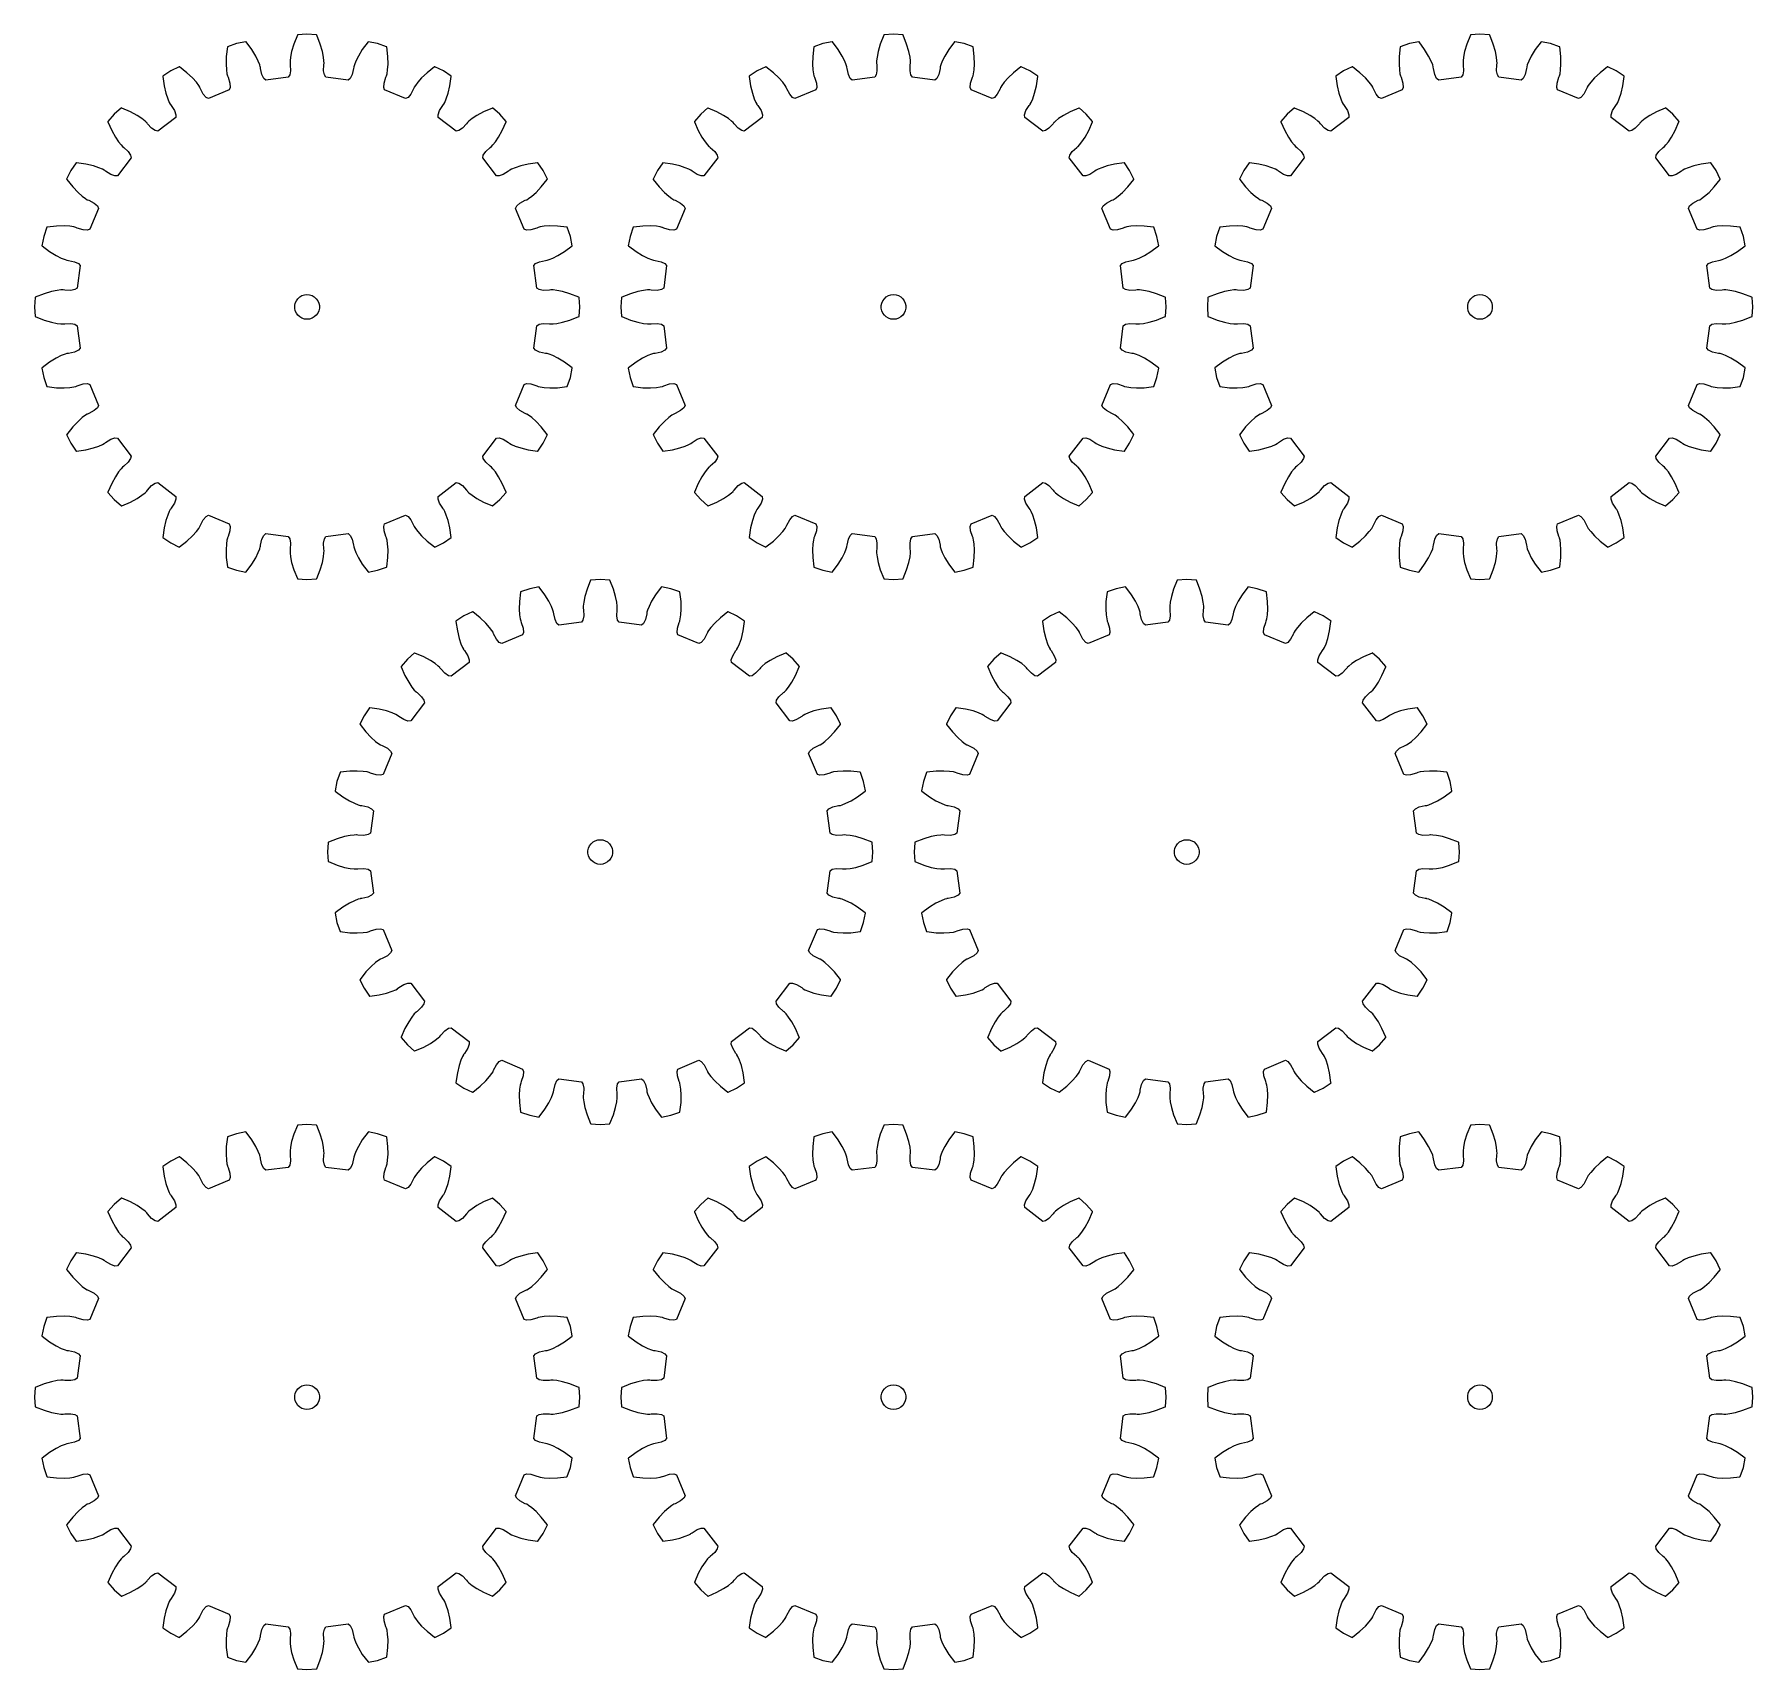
# Model space of a CAD drawing. Extents: x 0 to 209, y 0 to 199.
import ezdxf

# ---------------------------------------------------------------- set-up
doc = ezdxf.new("R2010")
doc.units = 0

msp = doc.modelspace()

# ---------------------------------------------------------------- linework, layer by layer
for p, q in [((31.93, 198.52), (31.5, 197.45)), ((31.94, 198.55), (31.93, 198.52)), ((33.1, 198.63), (31.94, 198.55)), ((34.26, 198.55), (33.1, 198.63)), ((34.28, 198.52), (34.26, 198.55)), ((34.7, 197.45), (34.28, 198.52)), ((103.14, 198.52), (102.71, 197.45)), ((103.15, 198.55), (103.14, 198.52)), ((104.31, 198.63), (103.15, 198.55)), ((105.47, 198.55), (104.31, 198.63)), ((105.49, 198.52), (105.47, 198.55)), ((105.91, 197.45), (105.49, 198.52)), ((174.35, 198.52), (173.92, 197.45)), ((174.36, 198.55), (174.35, 198.52)), ((175.52, 198.63), (174.36, 198.55)), ((176.68, 198.55), (175.52, 198.63)), ((176.7, 198.52), (176.68, 198.55)), ((177.12, 197.45), (176.7, 198.52)), ((23.43, 197.09), (23.3, 195.94)), ((23.44, 197.12), (23.43, 197.09)), ((24.54, 197.5), (23.44, 197.12)), ((25.68, 197.72), (24.54, 197.5)), ((25.7, 197.7), (25.68, 197.72)), ((26.39, 196.77), (25.7, 197.7)), ((26.87, 195.98), (26.39, 196.77)), ((31.24, 196.56), (31.1, 195.87)), ((31.5, 197.45), (31.24, 196.56)), ((34.97, 196.56), (34.7, 197.45)), ((35.11, 195.87), (34.97, 196.56)), ((39.82, 196.77), (39.34, 195.98)), ((40.51, 197.7), (39.82, 196.77)), ((40.53, 197.72), (40.51, 197.7)), ((41.67, 197.5), (40.53, 197.72)), ((42.77, 197.12), (41.67, 197.5)), ((42.78, 197.09), (42.77, 197.12)), ((42.91, 195.94), (42.78, 197.09)), ((94.64, 197.09), (94.51, 195.94)), ((95.74, 197.5), (94.64, 197.12)), ((94.64, 197.12), (94.64, 197.09)), ((96.88, 197.72), (95.74, 197.5)), ((96.91, 197.7), (96.88, 197.72)), ((97.6, 196.77), (96.91, 197.7)), ((98.08, 195.98), (97.6, 196.77)), ((102.45, 196.56), (102.31, 195.87)), ((102.71, 197.45), (102.45, 196.56)), ((106.18, 196.56), (105.91, 197.45)), ((106.32, 195.87), (106.18, 196.56)), ((111.03, 196.77), (110.54, 195.98)), ((111.72, 197.7), (111.03, 196.77)), ((111.74, 197.72), (111.72, 197.7)), ((112.88, 197.5), (111.74, 197.72)), ((113.98, 197.12), (112.88, 197.5)), ((113.99, 197.09), (113.98, 197.12)), ((114.12, 195.94), (113.99, 197.09)), ((165.85, 197.09), (165.71, 195.94)), ((166.95, 197.5), (165.85, 197.12)), ((165.85, 197.12), (165.85, 197.09)), ((168.09, 197.72), (166.95, 197.5)), ((168.12, 197.7), (168.09, 197.72)), ((168.8, 196.77), (168.12, 197.7)), ((169.29, 195.98), (168.8, 196.77)), ((173.66, 196.56), (173.52, 195.87)), ((173.92, 197.45), (173.66, 196.56)), ((177.39, 196.56), (177.12, 197.45)), ((177.53, 195.87), (177.39, 196.56)), ((182.24, 196.77), (181.75, 195.98)), ((182.93, 197.7), (182.24, 196.77)), ((182.95, 197.72), (182.93, 197.7)), ((184.09, 197.5), (182.95, 197.72)), ((185.19, 197.12), (184.09, 197.5)), ((185.2, 197.09), (185.19, 197.12)), ((185.33, 195.94), (185.2, 197.09)), ((16.55, 194.19), (15.59, 193.54)), ((17.59, 194.7), (16.55, 194.19)), ((17.62, 194.69), (17.59, 194.7)), ((18.53, 193.97), (17.62, 194.69)), ((23.3, 195.94), (23.27, 195.02)), ((23.27, 195.02), (23.31, 194.31)), ((23.31, 194.31), (23.38, 193.84)), ((27.19, 195.35), (26.87, 195.98)), ((27.36, 194.91), (27.19, 195.35)), ((27.43, 194.67), (27.36, 194.91)), ((27.44, 194.64), (27.43, 194.67)), ((27.46, 194.47), (27.44, 194.64)), ((27.62, 193.75), (27.46, 194.47)), ((31.09, 194.21), (31, 193.69)), ((31.05, 195.39), (31.04, 195.14)), ((31.04, 195.14), (31.04, 195.12)), ((31.04, 195.12), (31.07, 194.94)), ((31.1, 195.87), (31.05, 195.39)), ((31.07, 194.94), (31.09, 194.21)), ((35.16, 195.39), (35.11, 195.87)), ((35.11, 194.21), (35.14, 194.94)), ((35.21, 193.69), (35.11, 194.21)), ((35.14, 194.94), (35.17, 195.12)), ((35.17, 195.14), (35.16, 195.39)), ((35.17, 195.12), (35.17, 195.14)), ((38.75, 194.47), (38.59, 193.75)), ((38.77, 194.64), (38.75, 194.47)), ((38.78, 194.67), (38.77, 194.64)), ((38.85, 194.91), (38.78, 194.67)), ((39.02, 195.35), (38.85, 194.91)), ((39.34, 195.98), (39.02, 195.35)), ((42.82, 193.84), (42.89, 194.31)), ((42.89, 194.31), (42.94, 195.02)), ((42.94, 195.02), (42.91, 195.94)), ((48.58, 194.69), (47.68, 193.97)), ((48.61, 194.7), (48.58, 194.69)), ((49.66, 194.19), (48.61, 194.7)), ((50.62, 193.54), (49.66, 194.19)), ((87.76, 194.19), (86.79, 193.54)), ((88.8, 194.7), (87.76, 194.19)), ((88.83, 194.69), (88.8, 194.7)), ((89.74, 193.97), (88.83, 194.69)), ((94.51, 195.94), (94.48, 195.02)), ((94.48, 195.02), (94.52, 194.31)), ((94.52, 194.31), (94.59, 193.84)), ((98.4, 195.35), (98.08, 195.98)), ((98.57, 194.91), (98.4, 195.35)), ((98.64, 194.67), (98.57, 194.91)), ((98.65, 194.64), (98.64, 194.67)), ((98.67, 194.47), (98.65, 194.64)), ((98.83, 193.75), (98.67, 194.47)), ((102.3, 194.21), (102.21, 193.69)), ((102.31, 195.87), (102.25, 195.39)), ((102.25, 195.39), (102.25, 195.14)), ((102.25, 195.14), (102.25, 195.12)), ((102.25, 195.12), (102.27, 194.94)), ((102.27, 194.94), (102.3, 194.21)), ((106.37, 195.39), (106.32, 195.87)), ((106.32, 194.21), (106.35, 194.94)), ((106.42, 193.69), (106.32, 194.21)), ((106.35, 194.94), (106.38, 195.12)), ((106.38, 195.14), (106.37, 195.39)), ((106.38, 195.12), (106.38, 195.14)), ((109.96, 194.47), (109.8, 193.75)), ((109.98, 194.64), (109.96, 194.47)), ((110.06, 194.91), (109.98, 194.67)), ((109.98, 194.67), (109.98, 194.64)), ((110.23, 195.35), (110.06, 194.91)), ((110.54, 195.98), (110.23, 195.35)), ((114.03, 193.84), (114.1, 194.31)), ((114.1, 194.31), (114.15, 195.02)), ((114.15, 195.02), (114.12, 195.94)), ((119.79, 194.69), (118.89, 193.97)), ((119.82, 194.7), (119.79, 194.69)), ((120.86, 194.19), (119.82, 194.7)), ((121.83, 193.54), (120.86, 194.19)), ((158.97, 194.19), (158, 193.54)), ((160.01, 194.7), (158.97, 194.19)), ((160.04, 194.69), (160.01, 194.7)), ((160.94, 193.97), (160.04, 194.69)), ((165.71, 195.94), (165.69, 195.02)), ((165.69, 195.02), (165.73, 194.31)), ((165.73, 194.31), (165.8, 193.84)), ((169.6, 195.35), (169.29, 195.98)), ((169.78, 194.91), (169.6, 195.35)), ((169.85, 194.67), (169.78, 194.91)), ((169.85, 194.64), (169.85, 194.67)), ((169.88, 194.47), (169.85, 194.64)), ((170.04, 193.75), (169.88, 194.47)), ((173.51, 194.21), (173.42, 193.69)), ((173.52, 195.87), (173.46, 195.39)), ((173.46, 195.39), (173.46, 195.14)), ((173.46, 195.14), (173.46, 195.12)), ((173.46, 195.12), (173.48, 194.94)), ((173.48, 194.94), (173.51, 194.21)), ((177.58, 195.39), (177.53, 195.87)), ((177.53, 194.21), (177.56, 194.94)), ((177.63, 193.69), (177.53, 194.21)), ((177.56, 194.94), (177.59, 195.12)), ((177.59, 195.14), (177.58, 195.39)), ((177.59, 195.12), (177.59, 195.14)), ((181.17, 194.47), (181, 193.75)), ((181.19, 194.64), (181.17, 194.47)), ((181.26, 194.91), (181.19, 194.67)), ((181.19, 194.67), (181.19, 194.64)), ((181.44, 195.35), (181.26, 194.91)), ((181.75, 195.98), (181.44, 195.35)), ((185.24, 193.84), (185.31, 194.31)), ((185.31, 194.31), (185.35, 195.02)), ((185.35, 195.02), (185.33, 195.94)), ((191, 194.69), (190.1, 193.97)), ((191.03, 194.7), (191, 194.69)), ((192.07, 194.19), (191.03, 194.7)), ((193.04, 193.54), (192.07, 194.19)), ((15.59, 193.54), (15.59, 193.51)), ((15.59, 193.51), (15.76, 192.37)), ((15.76, 192.37), (15.97, 191.47)), ((19.2, 193.33), (18.53, 193.97)), ((19.67, 192.8), (19.2, 193.33)), ((19.95, 192.42), (19.67, 192.8)), ((20.08, 192.21), (19.95, 192.42)), ((20.09, 192.19), (20.08, 192.21)), ((20.16, 192.02), (20.09, 192.19)), ((20.5, 191.37), (20.16, 192.02)), ((23.38, 193.84), (23.44, 193.6)), ((23.44, 193.6), (23.45, 193.58)), ((23.45, 193.58), (23.52, 193.41)), ((23.52, 193.41), (23.74, 192.71)), ((23.78, 192.19), (23.67, 191.88)), ((23.74, 192.71), (23.78, 192.19)), ((27.85, 193.28), (27.62, 193.75)), ((28.09, 193.06), (27.85, 193.28)), ((30.82, 193.42), (28.09, 193.06)), ((31, 193.69), (30.82, 193.42)), ((35.39, 193.42), (35.21, 193.69)), ((38.12, 193.06), (35.39, 193.42)), ((38.36, 193.28), (38.12, 193.06)), ((38.59, 193.75), (38.36, 193.28)), ((42.43, 192.19), (42.47, 192.71)), ((42.53, 191.88), (42.43, 192.19)), ((42.47, 192.71), (42.69, 193.41)), ((42.69, 193.41), (42.76, 193.58)), ((42.76, 193.58), (42.77, 193.6)), ((42.77, 193.6), (42.82, 193.84)), ((46.05, 192.02), (45.71, 191.37)), ((46.12, 192.19), (46.05, 192.02)), ((46.13, 192.21), (46.12, 192.19)), ((46.26, 192.42), (46.13, 192.21)), ((46.54, 192.8), (46.26, 192.42)), ((47.01, 193.33), (46.54, 192.8)), ((47.68, 193.97), (47.01, 193.33)), ((50.24, 191.47), (50.45, 192.37)), ((50.45, 192.37), (50.62, 193.51)), ((50.62, 193.51), (50.62, 193.54)), ((86.79, 193.54), (86.8, 193.51)), ((86.8, 193.51), (86.97, 192.37)), ((86.97, 192.37), (87.18, 191.47)), ((90.41, 193.33), (89.74, 193.97)), ((90.88, 192.8), (90.41, 193.33)), ((91.16, 192.42), (90.88, 192.8)), ((91.29, 192.21), (91.16, 192.42)), ((91.3, 192.19), (91.29, 192.21)), ((91.37, 192.02), (91.3, 192.19)), ((91.71, 191.37), (91.37, 192.02)), ((94.59, 193.84), (94.65, 193.6)), ((94.65, 193.6), (94.66, 193.58)), ((94.66, 193.58), (94.73, 193.41)), ((94.73, 193.41), (94.95, 192.71)), ((94.99, 192.19), (94.88, 191.88)), ((94.95, 192.71), (94.99, 192.19)), ((99.05, 193.28), (98.83, 193.75)), ((99.3, 193.06), (99.05, 193.28)), ((102.03, 193.42), (99.3, 193.06)), ((102.21, 193.69), (102.03, 193.42)), ((106.6, 193.42), (106.42, 193.69)), ((109.33, 193.06), (106.6, 193.42)), ((109.57, 193.28), (109.33, 193.06)), ((109.8, 193.75), (109.57, 193.28)), ((113.64, 192.19), (113.68, 192.71)), ((113.74, 191.88), (113.64, 192.19)), ((113.68, 192.71), (113.9, 193.41)), ((113.9, 193.41), (113.97, 193.58)), ((113.97, 193.58), (113.98, 193.6)), ((113.98, 193.6), (114.03, 193.84)), ((117.26, 192.02), (116.91, 191.37)), ((117.32, 192.19), (117.26, 192.02)), ((117.33, 192.21), (117.32, 192.19)), ((117.47, 192.42), (117.33, 192.21)), ((117.75, 192.8), (117.47, 192.42)), ((118.22, 193.33), (117.75, 192.8)), ((118.89, 193.97), (118.22, 193.33)), ((121.44, 191.47), (121.66, 192.37)), ((121.66, 192.37), (121.83, 193.51)), ((121.83, 193.51), (121.83, 193.54)), ((158, 193.54), (158, 193.51)), ((158, 193.51), (158.17, 192.37)), ((158.17, 192.37), (158.39, 191.47)), ((161.62, 193.33), (160.94, 193.97)), ((162.08, 192.8), (161.62, 193.33)), ((162.37, 192.42), (162.08, 192.8)), ((162.5, 192.21), (162.37, 192.42)), ((162.51, 192.19), (162.5, 192.21)), ((162.58, 192.02), (162.51, 192.19)), ((162.92, 191.37), (162.58, 192.02)), ((165.8, 193.84), (165.86, 193.6)), ((165.86, 193.6), (165.87, 193.58)), ((165.87, 193.58), (165.94, 193.41)), ((165.94, 193.41), (166.16, 192.71)), ((166.2, 192.19), (166.09, 191.88)), ((166.16, 192.71), (166.2, 192.19)), ((170.26, 193.28), (170.04, 193.75)), ((170.51, 193.06), (170.26, 193.28)), ((173.24, 193.42), (170.51, 193.06)), ((173.42, 193.69), (173.24, 193.42)), ((177.81, 193.42), (177.63, 193.69)), ((180.53, 193.06), (177.81, 193.42)), ((180.78, 193.28), (180.53, 193.06)), ((181, 193.75), (180.78, 193.28)), ((184.85, 192.19), (184.89, 192.71)), ((184.95, 191.88), (184.85, 192.19)), ((184.89, 192.71), (185.1, 193.41)), ((185.1, 193.41), (185.18, 193.58)), ((185.18, 193.6), (185.24, 193.84)), ((185.18, 193.58), (185.18, 193.6)), ((188.47, 192.02), (188.12, 191.37)), ((188.53, 192.19), (188.47, 192.02)), ((188.54, 192.21), (188.53, 192.19)), ((188.67, 192.42), (188.54, 192.21)), ((188.96, 192.8), (188.67, 192.42)), ((189.42, 193.33), (188.96, 192.8)), ((190.1, 193.97), (189.42, 193.33)), ((192.65, 191.47), (192.87, 192.37)), ((192.87, 192.37), (193.04, 193.51)), ((193.04, 193.51), (193.04, 193.54)), ((15.97, 191.47), (16.2, 190.8)), ((16.2, 190.8), (16.38, 190.36)), ((16.38, 190.36), (16.5, 190.14)), ((16.5, 190.14), (16.52, 190.12)), ((16.52, 190.12), (16.63, 189.98)), ((16.63, 189.98), (17.02, 189.36)), ((20.84, 190.97), (20.5, 191.37)), ((21.13, 190.83), (20.84, 190.97)), ((23.67, 191.88), (21.13, 190.83)), ((45.08, 190.83), (42.53, 191.88)), ((45.37, 190.97), (45.08, 190.83)), ((45.71, 191.37), (45.37, 190.97)), ((49.19, 189.36), (49.58, 189.98)), ((49.58, 189.98), (49.69, 190.12)), ((49.69, 190.12), (49.7, 190.14)), ((49.7, 190.14), (49.82, 190.36)), ((49.82, 190.36), (50.01, 190.8)), ((50.01, 190.8), (50.24, 191.47)), ((87.18, 191.47), (87.4, 190.8)), ((87.4, 190.8), (87.59, 190.36)), ((87.59, 190.36), (87.71, 190.14)), ((87.71, 190.14), (87.73, 190.12)), ((87.73, 190.12), (87.84, 189.98)), ((87.84, 189.98), (88.23, 189.36)), ((92.05, 190.97), (91.71, 191.37)), ((92.34, 190.83), (92.05, 190.97)), ((94.88, 191.88), (92.34, 190.83)), ((116.28, 190.83), (113.74, 191.88)), ((116.58, 190.97), (116.28, 190.83)), ((116.91, 191.37), (116.58, 190.97)), ((120.4, 189.36), (120.79, 189.98)), ((120.79, 189.98), (120.9, 190.12)), ((120.9, 190.12), (120.91, 190.14)), ((120.91, 190.14), (121.03, 190.36)), ((121.03, 190.36), (121.22, 190.8)), ((121.22, 190.8), (121.44, 191.47)), ((158.39, 191.47), (158.61, 190.8)), ((158.61, 190.8), (158.8, 190.36)), ((158.8, 190.36), (158.92, 190.14)), ((158.92, 190.14), (158.93, 190.12)), ((158.93, 190.12), (159.05, 189.98)), ((159.05, 189.98), (159.44, 189.36)), ((163.26, 190.97), (162.92, 191.37)), ((163.55, 190.83), (163.26, 190.97)), ((166.09, 191.88), (163.55, 190.83)), ((187.49, 190.83), (184.95, 191.88)), ((187.78, 190.97), (187.49, 190.83)), ((188.12, 191.37), (187.78, 190.97)), ((191.6, 189.36), (192, 189.98)), ((192, 189.98), (192.11, 190.12)), ((192.11, 190.12), (192.12, 190.14)), ((192.12, 190.14), (192.24, 190.36)), ((192.24, 190.36), (192.43, 190.8)), ((192.43, 190.8), (192.65, 191.47)), ((9.7, 188.93), (8.93, 188.06)), ((8.93, 188.06), (8.94, 188.02)), ((8.94, 188.02), (9.4, 186.96)), ((10.57, 189.7), (9.7, 188.93)), ((10.6, 189.68), (10.57, 189.7)), ((11.66, 189.23), (10.6, 189.68)), ((12.48, 188.78), (11.66, 189.23)), ((13.06, 188.4), (12.48, 188.78)), ((13.44, 188.1), (13.06, 188.4)), ((13.62, 187.93), (13.44, 188.1)), ((13.64, 187.91), (13.62, 187.93)), ((13.74, 187.77), (13.64, 187.91)), ((14.24, 187.23), (13.74, 187.77)), ((17.17, 188.54), (14.99, 186.87)), ((17.02, 189.36), (17.19, 188.87)), ((17.19, 188.87), (17.17, 188.54)), ((49.01, 188.87), (49.19, 189.36)), ((49.03, 188.54), (49.01, 188.87)), ((51.22, 186.87), (49.03, 188.54)), ((52.47, 187.77), (51.97, 187.23)), ((52.57, 187.91), (52.47, 187.77)), ((52.59, 187.93), (52.57, 187.91)), ((52.77, 188.1), (52.59, 187.93)), ((53.14, 188.4), (52.77, 188.1)), ((53.73, 188.78), (53.14, 188.4)), ((54.55, 189.23), (53.73, 188.78)), ((55.61, 189.68), (54.55, 189.23)), ((55.64, 189.7), (55.61, 189.68)), ((56.51, 188.93), (55.64, 189.7)), ((57.28, 188.06), (56.51, 188.93)), ((56.81, 186.96), (57.27, 188.02)), ((57.27, 188.02), (57.28, 188.06)), ((80.9, 188.93), (80.14, 188.06)), ((80.14, 188.06), (80.15, 188.02)), ((80.15, 188.02), (80.61, 186.96)), ((81.78, 189.7), (80.9, 188.93)), ((81.81, 189.68), (81.78, 189.7)), ((82.87, 189.23), (81.81, 189.68)), ((83.69, 188.78), (82.87, 189.23)), ((84.27, 188.4), (83.69, 188.78)), ((84.65, 188.1), (84.27, 188.4)), ((84.83, 187.93), (84.65, 188.1)), ((84.84, 187.91), (84.83, 187.93)), ((84.95, 187.77), (84.84, 187.91)), ((85.45, 187.23), (84.95, 187.77)), ((88.38, 188.54), (86.2, 186.87)), ((88.23, 189.36), (88.4, 188.87)), ((88.4, 188.87), (88.38, 188.54)), ((120.22, 188.87), (120.4, 189.36)), ((120.24, 188.54), (120.22, 188.87)), ((122.43, 186.87), (120.24, 188.54)), ((123.68, 187.77), (123.17, 187.23)), ((123.78, 187.91), (123.68, 187.77)), ((123.8, 187.93), (123.78, 187.91)), ((123.98, 188.1), (123.8, 187.93)), ((124.35, 188.4), (123.98, 188.1)), ((124.94, 188.78), (124.35, 188.4)), ((125.76, 189.23), (124.94, 188.78)), ((126.81, 189.68), (125.76, 189.23)), ((126.85, 189.7), (126.81, 189.68)), ((127.72, 188.93), (126.85, 189.7)), ((128.49, 188.06), (127.72, 188.93)), ((128.02, 186.96), (128.48, 188.02)), ((128.48, 188.02), (128.49, 188.06)), ((152.11, 188.93), (151.35, 188.06)), ((151.35, 188.06), (151.36, 188.02)), ((151.36, 188.02), (151.82, 186.96)), ((152.99, 189.7), (152.11, 188.93)), ((153.02, 189.68), (152.99, 189.7)), ((154.08, 189.23), (153.02, 189.68)), ((154.89, 188.78), (154.08, 189.23)), ((155.48, 188.4), (154.89, 188.78)), ((155.85, 188.1), (155.48, 188.4)), ((156.04, 187.93), (155.85, 188.1)), ((156.05, 187.91), (156.04, 187.93)), ((156.16, 187.77), (156.05, 187.91)), ((156.66, 187.23), (156.16, 187.77)), ((159.59, 188.54), (157.41, 186.87)), ((159.44, 189.36), (159.61, 188.87)), ((159.61, 188.87), (159.59, 188.54)), ((191.43, 188.87), (191.6, 189.36)), ((191.45, 188.54), (191.43, 188.87)), ((193.63, 186.87), (191.45, 188.54)), ((194.88, 187.77), (194.38, 187.23)), ((194.99, 187.91), (194.88, 187.77)), ((195.01, 187.93), (194.99, 187.91)), ((195.19, 188.1), (195.01, 187.93)), ((195.56, 188.4), (195.19, 188.1)), ((196.15, 188.78), (195.56, 188.4)), ((196.96, 189.23), (196.15, 188.78)), ((198.02, 189.68), (196.96, 189.23)), ((198.06, 189.7), (198.02, 189.68)), ((198.93, 188.93), (198.06, 189.7)), ((199.7, 188.06), (198.93, 188.93)), ((199.23, 186.96), (199.68, 188.02)), ((199.68, 188.02), (199.7, 188.06)), ((9.4, 186.96), (9.84, 186.15)), ((9.84, 186.15), (10.23, 185.56)), ((14.67, 186.93), (14.24, 187.23)), ((14.99, 186.87), (14.67, 186.93)), ((51.54, 186.93), (51.22, 186.87)), ((51.97, 187.23), (51.54, 186.93)), ((55.98, 185.56), (56.37, 186.15)), ((56.37, 186.15), (56.81, 186.96)), ((80.61, 186.96), (81.05, 186.15)), ((81.05, 186.15), (81.44, 185.56)), ((85.88, 186.93), (85.45, 187.23)), ((86.2, 186.87), (85.88, 186.93)), ((122.75, 186.93), (122.43, 186.87)), ((123.17, 187.23), (122.75, 186.93)), ((127.19, 185.56), (127.58, 186.15)), ((127.58, 186.15), (128.02, 186.96)), ((151.82, 186.96), (152.26, 186.15)), ((152.26, 186.15), (152.65, 185.56)), ((157.09, 186.93), (156.66, 187.23)), ((157.41, 186.87), (157.09, 186.93)), ((193.95, 186.93), (193.63, 186.87)), ((194.38, 187.23), (193.95, 186.93)), ((198.4, 185.56), (198.78, 186.15)), ((198.78, 186.15), (199.23, 186.96)), ((11.76, 183.63), (10.08, 181.45)), ((10.23, 185.56), (10.53, 185.19)), ((10.53, 185.19), (10.7, 185.01)), ((10.7, 185.01), (10.72, 184.99)), ((10.72, 184.99), (10.86, 184.88)), ((10.86, 184.88), (11.4, 184.38)), ((11.4, 184.38), (11.69, 183.95)), ((11.69, 183.95), (11.76, 183.63)), ((54.45, 183.63), (54.51, 183.95)), ((56.12, 181.45), (54.45, 183.63)), ((54.51, 183.95), (54.81, 184.38)), ((54.81, 184.38), (55.35, 184.88)), ((55.35, 184.88), (55.49, 184.99)), ((55.49, 184.99), (55.51, 185.01)), ((55.51, 185.01), (55.68, 185.19)), ((55.68, 185.19), (55.98, 185.56)), ((82.97, 183.63), (81.29, 181.45)), ((81.44, 185.56), (81.73, 185.19)), ((81.73, 185.19), (81.91, 185.01)), ((81.91, 185.01), (81.92, 184.99)), ((81.92, 184.99), (82.07, 184.88)), ((82.07, 184.88), (82.61, 184.38)), ((82.61, 184.38), (82.9, 183.95)), ((82.9, 183.95), (82.97, 183.63)), ((125.66, 183.63), (125.72, 183.95)), ((127.33, 181.45), (125.66, 183.63)), ((125.72, 183.95), (126.02, 184.38)), ((126.02, 184.38), (126.56, 184.88)), ((126.56, 184.88), (126.7, 184.99)), ((126.7, 184.99), (126.72, 185.01)), ((126.72, 185.01), (126.89, 185.19)), ((126.89, 185.19), (127.19, 185.56)), ((154.18, 183.63), (152.5, 181.45)), ((152.65, 185.56), (152.94, 185.19)), ((152.94, 185.19), (153.11, 185.01)), ((153.11, 185.01), (153.13, 184.99)), ((153.13, 184.99), (153.28, 184.88)), ((153.28, 184.88), (153.82, 184.38)), ((153.82, 184.38), (154.11, 183.95)), ((154.11, 183.95), (154.18, 183.63)), ((196.87, 183.63), (196.93, 183.95)), ((198.54, 181.45), (196.87, 183.63)), ((196.93, 183.95), (197.23, 184.38)), ((197.23, 184.38), (197.77, 184.88)), ((197.77, 184.88), (197.91, 184.99)), ((197.91, 184.99), (197.93, 185.01)), ((197.93, 185.01), (198.1, 185.19)), ((198.1, 185.19), (198.4, 185.56)), ((4.44, 182.07), (3.92, 181.03)), ((5.08, 183.04), (4.44, 182.07)), ((5.12, 183.04), (5.08, 183.04)), ((6.26, 182.87), (5.12, 183.04)), ((7.16, 182.65), (6.26, 182.87)), ((7.83, 182.43), (7.16, 182.65)), ((8.26, 182.24), (7.83, 182.43)), ((8.48, 182.12), (8.26, 182.24)), ((8.5, 182.11), (8.48, 182.12)), ((8.64, 182), (8.5, 182.11)), ((9.27, 181.6), (8.64, 182)), ((9.76, 181.43), (9.27, 181.6)), ((56.94, 181.6), (56.45, 181.43)), ((57.56, 182), (56.94, 181.6)), ((57.7, 182.11), (57.56, 182)), ((57.72, 182.12), (57.7, 182.11)), ((57.95, 182.24), (57.72, 182.12)), ((58.38, 182.43), (57.95, 182.24)), ((59.05, 182.65), (58.38, 182.43)), ((59.95, 182.87), (59.05, 182.65)), ((61.09, 183.04), (59.95, 182.87)), ((61.13, 183.04), (61.09, 183.04)), ((61.77, 182.07), (61.13, 183.04)), ((62.29, 181.03), (61.77, 182.07)), ((75.64, 182.07), (75.13, 181.03)), ((76.29, 183.04), (75.64, 182.07)), ((76.32, 183.04), (76.29, 183.04)), ((77.47, 182.87), (76.32, 183.04)), ((78.37, 182.65), (77.47, 182.87)), ((79.03, 182.43), (78.37, 182.65)), ((79.47, 182.24), (79.03, 182.43)), ((79.69, 182.12), (79.47, 182.24)), ((79.71, 182.11), (79.69, 182.12)), ((79.85, 182), (79.71, 182.11)), ((80.48, 181.6), (79.85, 182)), ((80.97, 181.43), (80.48, 181.6)), ((128.15, 181.6), (127.66, 181.43)), ((128.77, 182), (128.15, 181.6)), ((128.91, 182.11), (128.77, 182)), ((128.93, 182.12), (128.91, 182.11)), ((129.15, 182.24), (128.93, 182.12)), ((129.59, 182.43), (129.15, 182.24)), ((130.26, 182.65), (129.59, 182.43)), ((131.16, 182.87), (130.26, 182.65)), ((132.3, 183.04), (131.16, 182.87)), ((132.34, 183.04), (132.3, 183.04)), ((132.98, 182.07), (132.34, 183.04)), ((133.5, 181.03), (132.98, 182.07)), ((146.85, 182.07), (146.34, 181.03)), ((147.5, 183.04), (146.85, 182.07)), ((147.53, 183.04), (147.5, 183.04)), ((148.67, 182.87), (147.53, 183.04)), ((149.58, 182.65), (148.67, 182.87)), ((150.24, 182.43), (149.58, 182.65)), ((150.68, 182.24), (150.24, 182.43)), ((150.9, 182.12), (150.68, 182.24)), ((150.92, 182.11), (150.9, 182.12)), ((151.06, 182), (150.92, 182.11)), ((151.68, 181.6), (151.06, 182)), ((152.17, 181.43), (151.68, 181.6)), ((199.36, 181.6), (198.87, 181.43)), ((199.98, 182), (199.36, 181.6)), ((200.12, 182.11), (199.98, 182)), ((200.14, 182.12), (200.12, 182.11)), ((200.36, 182.24), (200.14, 182.12)), ((200.8, 182.43), (200.36, 182.24)), ((201.47, 182.65), (200.8, 182.43)), ((202.37, 182.87), (201.47, 182.65)), ((203.51, 183.04), (202.37, 182.87)), ((203.54, 183.04), (203.51, 183.04)), ((204.19, 182.07), (203.54, 183.04)), ((204.7, 181.03), (204.19, 182.07)), ((3.92, 181.03), (3.94, 181)), ((3.94, 181), (4.66, 180.1)), ((4.66, 180.1), (5.3, 179.42)), ((5.3, 179.42), (5.82, 178.96)), ((10.08, 181.45), (9.76, 181.43)), ((56.45, 181.43), (56.12, 181.45)), ((60.39, 178.96), (60.91, 179.42)), ((60.91, 179.42), (61.55, 180.1)), ((61.55, 180.1), (62.27, 181)), ((62.27, 181), (62.29, 181.03)), ((75.13, 181.03), (75.15, 181)), ((75.15, 181), (75.87, 180.1)), ((75.87, 180.1), (76.5, 179.42)), ((76.5, 179.42), (77.03, 178.96)), ((81.29, 181.45), (80.97, 181.43)), ((127.66, 181.43), (127.33, 181.45)), ((131.6, 178.96), (132.12, 179.42)), ((132.12, 179.42), (132.76, 180.1)), ((132.76, 180.1), (133.48, 181)), ((133.48, 181), (133.5, 181.03)), ((146.34, 181.03), (146.36, 181)), ((146.36, 181), (147.07, 180.1)), ((147.07, 180.1), (147.71, 179.42)), ((147.71, 179.42), (148.24, 178.96)), ((152.5, 181.45), (152.17, 181.43)), ((198.87, 181.43), (198.54, 181.45)), ((202.8, 178.96), (203.33, 179.42)), ((203.33, 179.42), (203.97, 180.1)), ((203.97, 180.1), (204.69, 181)), ((204.69, 181), (204.7, 181.03)), ((5.82, 178.96), (6.2, 178.67)), ((6.2, 178.67), (6.42, 178.54)), ((6.42, 178.54), (6.44, 178.53)), ((6.44, 178.53), (6.61, 178.47)), ((6.61, 178.47), (7.26, 178.12)), ((7.8, 177.49), (6.74, 174.95)), ((7.26, 178.12), (7.65, 177.78)), ((7.65, 177.78), (7.8, 177.49)), ((58.41, 177.49), (58.56, 177.78)), ((59.46, 174.95), (58.41, 177.49)), ((58.56, 177.78), (58.95, 178.12)), ((58.95, 178.12), (59.6, 178.47)), ((59.6, 178.47), (59.77, 178.53)), ((59.77, 178.53), (59.79, 178.54)), ((59.79, 178.54), (60, 178.67)), ((60, 178.67), (60.39, 178.96)), ((77.03, 178.96), (77.41, 178.67)), ((77.41, 178.67), (77.63, 178.54)), ((77.63, 178.54), (77.65, 178.53)), ((77.65, 178.53), (77.81, 178.47)), ((77.81, 178.47), (78.47, 178.12)), ((79.01, 177.49), (77.95, 174.95)), ((78.47, 178.12), (78.86, 177.78)), ((78.86, 177.78), (79.01, 177.49)), ((129.62, 177.49), (129.76, 177.78)), ((130.67, 174.95), (129.62, 177.49)), ((129.76, 177.78), (130.16, 178.12)), ((130.16, 178.12), (130.81, 178.47)), ((130.81, 178.47), (130.98, 178.53)), ((130.98, 178.53), (131, 178.54)), ((131, 178.54), (131.21, 178.67)), ((131.21, 178.67), (131.6, 178.96)), ((148.24, 178.96), (148.62, 178.67)), ((148.62, 178.67), (148.83, 178.54)), ((148.83, 178.54), (148.86, 178.53)), ((148.86, 178.53), (149.02, 178.47)), ((149.02, 178.47), (149.67, 178.12)), ((150.21, 177.49), (149.16, 174.95)), ((149.67, 178.12), (150.07, 177.78)), ((150.07, 177.78), (150.21, 177.49)), ((200.83, 177.49), (200.97, 177.78)), ((201.88, 174.95), (200.83, 177.49)), ((200.97, 177.78), (201.37, 178.12)), ((201.37, 178.12), (202.02, 178.47)), ((202.02, 178.47), (202.19, 178.53)), ((202.19, 178.53), (202.21, 178.54)), ((202.21, 178.54), (202.42, 178.67)), ((202.42, 178.67), (202.8, 178.96)), ((2.68, 175.33), (1.54, 175.2)), ((3.61, 175.35), (2.68, 175.33)), ((4.31, 175.31), (3.61, 175.35)), ((4.78, 175.24), (4.31, 175.31)), ((61.9, 175.31), (61.43, 175.24)), ((62.6, 175.35), (61.9, 175.31)), ((63.53, 175.33), (62.6, 175.35)), ((64.67, 175.2), (63.53, 175.33)), ((73.89, 175.33), (72.74, 175.2)), ((74.82, 175.35), (73.89, 175.33)), ((75.52, 175.31), (74.82, 175.35)), ((75.99, 175.24), (75.52, 175.31)), ((133.11, 175.31), (132.63, 175.24)), ((133.81, 175.35), (133.11, 175.31)), ((134.73, 175.33), (133.81, 175.35)), ((135.88, 175.2), (134.73, 175.33)), ((145.1, 175.33), (143.95, 175.2)), ((146.03, 175.35), (145.1, 175.33)), ((146.73, 175.31), (146.03, 175.35)), ((147.2, 175.24), (146.73, 175.31)), ((204.31, 175.31), (203.84, 175.24)), ((205.02, 175.35), (204.31, 175.31)), ((205.94, 175.33), (205.02, 175.35)), ((207.09, 175.2), (205.94, 175.33)), ((1.13, 174.09), (0.9, 172.95)), ((1.5, 175.19), (1.13, 174.09)), ((1.54, 175.2), (1.5, 175.19)), ((5.03, 175.18), (4.78, 175.24)), ((5.05, 175.18), (5.03, 175.18)), ((5.21, 175.1), (5.05, 175.18)), ((5.92, 174.89), (5.21, 175.1)), ((6.44, 174.85), (5.92, 174.89)), ((6.74, 174.95), (6.44, 174.85)), ((59.77, 174.85), (59.46, 174.95)), ((60.29, 174.89), (59.77, 174.85)), ((60.99, 175.1), (60.29, 174.89)), ((61.16, 175.18), (60.99, 175.1)), ((61.18, 175.18), (61.16, 175.18)), ((61.43, 175.24), (61.18, 175.18)), ((64.71, 175.19), (64.67, 175.2)), ((65.08, 174.09), (64.71, 175.19)), ((65.31, 172.95), (65.08, 174.09)), ((72.34, 174.09), (72.11, 172.95)), ((72.71, 175.19), (72.34, 174.09)), ((72.74, 175.2), (72.71, 175.19)), ((76.23, 175.18), (75.99, 175.24)), ((76.26, 175.18), (76.23, 175.18)), ((76.42, 175.1), (76.26, 175.18)), ((77.13, 174.89), (76.42, 175.1)), ((77.64, 174.85), (77.13, 174.89)), ((77.95, 174.95), (77.64, 174.85)), ((130.98, 174.85), (130.67, 174.95)), ((131.5, 174.89), (130.98, 174.85)), ((132.2, 175.1), (131.5, 174.89)), ((132.37, 175.18), (132.2, 175.1)), ((132.39, 175.18), (132.37, 175.18)), ((132.63, 175.24), (132.39, 175.18)), ((135.92, 175.19), (135.88, 175.2)), ((136.29, 174.09), (135.92, 175.19)), ((136.52, 172.95), (136.29, 174.09)), ((143.54, 174.09), (143.32, 172.95)), ((143.92, 175.19), (143.54, 174.09)), ((143.95, 175.2), (143.92, 175.19)), ((147.44, 175.18), (147.2, 175.24)), ((147.47, 175.18), (147.44, 175.18)), ((147.63, 175.1), (147.47, 175.18)), ((148.33, 174.89), (147.63, 175.1)), ((148.85, 174.85), (148.33, 174.89)), ((149.16, 174.95), (148.85, 174.85)), ((202.19, 174.85), (201.88, 174.95)), ((202.71, 174.89), (202.19, 174.85)), ((203.41, 175.1), (202.71, 174.89)), ((203.58, 175.18), (203.41, 175.1)), ((203.6, 175.18), (203.58, 175.18)), ((203.84, 175.24), (203.6, 175.18)), ((207.12, 175.19), (207.09, 175.2)), ((207.5, 174.09), (207.12, 175.19)), ((207.72, 172.95), (207.5, 174.09)), ((0.9, 172.95), (0.93, 172.93)), ((0.93, 172.93), (1.85, 172.24)), ((1.85, 172.24), (2.65, 171.75)), ((2.65, 171.75), (3.27, 171.44)), ((3.27, 171.44), (3.72, 171.26)), ((3.72, 171.26), (3.96, 171.19)), ((3.96, 171.19), (3.98, 171.19)), ((3.98, 171.19), (4.16, 171.17)), ((4.16, 171.17), (4.88, 171)), ((61.33, 171), (62.05, 171.17)), ((62.05, 171.17), (62.23, 171.19)), ((62.23, 171.19), (62.25, 171.19)), ((62.25, 171.19), (62.49, 171.26)), ((62.49, 171.26), (62.94, 171.44)), ((62.94, 171.44), (63.56, 171.75)), ((63.56, 171.75), (64.35, 172.24)), ((64.35, 172.24), (65.28, 172.93)), ((65.28, 172.93), (65.31, 172.95)), ((72.11, 172.95), (72.14, 172.93)), ((72.14, 172.93), (73.06, 172.24)), ((73.06, 172.24), (73.85, 171.75)), ((73.85, 171.75), (74.48, 171.44)), ((74.48, 171.44), (74.92, 171.26)), ((74.92, 171.26), (75.17, 171.19)), ((75.17, 171.19), (75.19, 171.19)), ((75.19, 171.19), (75.37, 171.17)), ((75.37, 171.17), (76.09, 171)), ((132.54, 171), (133.26, 171.17)), ((133.26, 171.17), (133.44, 171.19)), ((133.44, 171.19), (133.46, 171.19)), ((133.46, 171.19), (133.7, 171.26)), ((133.7, 171.26), (134.14, 171.44)), ((134.14, 171.44), (134.77, 171.75)), ((134.77, 171.75), (135.56, 172.24)), ((135.56, 172.24), (136.49, 172.93)), ((136.49, 172.93), (136.52, 172.95)), ((143.32, 172.95), (143.34, 172.93)), ((143.34, 172.93), (144.27, 172.24)), ((144.27, 172.24), (145.06, 171.75)), ((145.06, 171.75), (145.69, 171.44)), ((145.69, 171.44), (146.13, 171.26)), ((146.13, 171.26), (146.37, 171.19)), ((146.37, 171.19), (146.4, 171.19)), ((146.4, 171.19), (146.58, 171.17)), ((146.58, 171.17), (147.29, 171)), ((203.75, 171), (204.47, 171.17)), ((204.47, 171.17), (204.64, 171.19)), ((204.64, 171.19), (204.67, 171.19)), ((204.67, 171.19), (204.91, 171.26)), ((204.91, 171.26), (205.35, 171.44)), ((205.35, 171.44), (205.98, 171.75)), ((205.98, 171.75), (206.77, 172.24)), ((206.77, 172.24), (207.7, 172.93)), ((207.7, 172.93), (207.72, 172.95)), ((4.88, 171), (5.35, 170.78)), ((5.56, 170.53), (5.2, 167.81)), ((5.35, 170.78), (5.56, 170.53)), ((60.65, 170.53), (60.86, 170.78)), ((61.01, 167.81), (60.65, 170.53)), ((60.86, 170.78), (61.33, 171)), ((76.09, 171), (76.55, 170.78)), ((76.77, 170.53), (76.41, 167.81)), ((76.55, 170.78), (76.77, 170.53)), ((131.86, 170.53), (132.07, 170.78)), ((132.21, 167.81), (131.86, 170.53)), ((132.07, 170.78), (132.54, 171)), ((147.29, 171), (147.76, 170.78)), ((147.98, 170.53), (147.62, 167.81)), ((147.76, 170.78), (147.98, 170.53)), ((203.06, 170.53), (203.28, 170.78)), ((203.42, 167.81), (203.06, 170.53)), ((203.28, 170.78), (203.75, 171)), ((1.18, 167.12), (0.11, 166.7)), ((2.07, 167.39), (1.18, 167.12)), ((2.76, 167.53), (2.07, 167.39)), ((3.23, 167.58), (2.76, 167.53)), ((3.48, 167.59), (3.23, 167.58)), ((3.51, 167.59), (3.48, 167.59)), ((3.68, 167.56), (3.51, 167.59)), ((4.42, 167.53), (3.68, 167.56)), ((4.93, 167.63), (4.42, 167.53)), ((5.2, 167.81), (4.93, 167.63)), ((32.49, 166.89), (32.79, 166.99)), ((32.79, 166.99), (33.1, 167.02)), ((33.1, 167.02), (33.42, 166.99)), ((33.42, 166.99), (33.71, 166.89)), ((61.28, 167.63), (61.01, 167.81)), ((61.79, 167.53), (61.28, 167.63)), ((62.53, 167.56), (61.79, 167.53)), ((62.7, 167.59), (62.53, 167.56)), ((62.73, 167.59), (62.7, 167.59)), ((62.98, 167.58), (62.73, 167.59)), ((63.45, 167.53), (62.98, 167.58)), ((64.14, 167.39), (63.45, 167.53)), ((65.03, 167.12), (64.14, 167.39)), ((66.1, 166.7), (65.03, 167.12)), ((72.39, 167.12), (71.32, 166.7)), ((73.28, 167.39), (72.39, 167.12)), ((73.97, 167.53), (73.28, 167.39)), ((74.44, 167.58), (73.97, 167.53)), ((74.69, 167.59), (74.44, 167.58)), ((74.72, 167.59), (74.69, 167.59)), ((74.89, 167.56), (74.72, 167.59)), ((75.63, 167.53), (74.89, 167.56)), ((76.14, 167.63), (75.63, 167.53)), ((76.41, 167.81), (76.14, 167.63)), ((103.7, 166.89), (104, 166.99)), ((104, 166.99), (104.31, 167.02)), ((104.31, 167.02), (104.62, 166.99)), ((104.62, 166.99), (104.92, 166.89)), ((132.49, 167.63), (132.21, 167.81)), ((133, 167.53), (132.49, 167.63)), ((133.73, 167.56), (133, 167.53)), ((133.91, 167.59), (133.73, 167.56)), ((133.93, 167.59), (133.91, 167.59)), ((134.19, 167.58), (133.93, 167.59)), ((134.66, 167.53), (134.19, 167.58)), ((135.35, 167.39), (134.66, 167.53)), ((136.24, 167.12), (135.35, 167.39)), ((137.31, 166.7), (136.24, 167.12)), ((143.6, 167.12), (142.52, 166.7)), ((144.49, 167.39), (143.6, 167.12)), ((145.18, 167.53), (144.49, 167.39)), ((145.65, 167.58), (145.18, 167.53)), ((145.9, 167.59), (145.65, 167.58)), ((145.92, 167.59), (145.9, 167.59)), ((146.1, 167.56), (145.92, 167.59)), ((146.84, 167.53), (146.1, 167.56)), ((147.35, 167.63), (146.84, 167.53)), ((147.62, 167.81), (147.35, 167.63)), ((174.91, 166.89), (175.21, 166.99)), ((175.21, 166.99), (175.52, 167.02)), ((175.52, 167.02), (175.83, 166.99)), ((175.83, 166.99), (176.13, 166.89)), ((203.69, 167.63), (203.42, 167.81)), ((204.21, 167.53), (203.69, 167.63)), ((204.94, 167.56), (204.21, 167.53)), ((205.12, 167.59), (204.94, 167.56)), ((205.14, 167.59), (205.12, 167.59)), ((205.39, 167.58), (205.14, 167.59)), ((205.87, 167.53), (205.39, 167.58)), ((206.56, 167.39), (205.87, 167.53)), ((207.45, 167.12), (206.56, 167.39)), ((208.52, 166.7), (207.45, 167.12)), ((0.08, 166.68), (0, 165.52)), ((0, 165.52), (0.08, 164.36)), ((0.11, 166.7), (0.08, 166.68)), ((31.61, 165.68), (31.68, 165.98)), ((31.61, 165.36), (31.61, 165.68)), ((31.68, 165.06), (31.61, 165.36)), ((31.68, 165.98), (31.81, 166.27)), ((31.81, 164.77), (31.68, 165.06)), ((31.81, 166.27), (31.99, 166.52)), ((31.99, 166.52), (32.22, 166.73)), ((32.22, 166.73), (32.49, 166.89)), ((33.71, 166.89), (33.99, 166.73)), ((33.99, 166.73), (34.22, 166.52)), ((34.22, 166.52), (34.4, 166.27)), ((34.4, 166.27), (34.53, 165.98)), ((34.53, 165.06), (34.4, 164.77)), ((34.53, 165.98), (34.6, 165.68)), ((34.6, 165.36), (34.53, 165.06)), ((34.6, 165.68), (34.6, 165.36)), ((66.13, 166.68), (66.1, 166.7)), ((66.21, 165.52), (66.13, 166.68)), ((66.13, 164.36), (66.21, 165.52)), ((71.28, 166.68), (71.21, 165.52)), ((71.21, 165.52), (71.28, 164.36)), ((71.32, 166.7), (71.28, 166.68)), ((102.82, 165.68), (102.89, 165.98)), ((102.82, 165.36), (102.82, 165.68)), ((102.89, 165.06), (102.82, 165.36)), ((102.89, 165.98), (103.01, 166.27)), ((103.01, 164.77), (102.89, 165.06)), ((103.01, 166.27), (103.2, 166.52)), ((103.2, 166.52), (103.43, 166.73)), ((103.43, 166.73), (103.7, 166.89)), ((104.92, 166.89), (105.19, 166.73)), ((105.19, 166.73), (105.43, 166.52)), ((105.43, 166.52), (105.61, 166.27)), ((105.61, 166.27), (105.74, 165.98)), ((105.74, 165.06), (105.61, 164.77)), ((105.74, 165.98), (105.8, 165.68)), ((105.8, 165.36), (105.74, 165.06)), ((105.8, 165.68), (105.8, 165.36)), ((137.34, 166.68), (137.31, 166.7)), ((137.42, 165.52), (137.34, 166.68)), ((137.34, 164.36), (137.42, 165.52)), ((142.49, 166.68), (142.42, 165.52)), ((142.42, 165.52), (142.49, 164.36)), ((142.52, 166.7), (142.49, 166.68)), ((174.03, 165.68), (174.09, 165.98)), ((174.03, 165.36), (174.03, 165.68)), ((174.09, 165.06), (174.03, 165.36)), ((174.09, 165.98), (174.22, 166.27)), ((174.22, 164.77), (174.09, 165.06)), ((174.22, 166.27), (174.41, 166.52)), ((174.41, 166.52), (174.64, 166.73)), ((174.64, 166.73), (174.91, 166.89)), ((176.13, 166.89), (176.4, 166.73)), ((176.4, 166.73), (176.64, 166.52)), ((176.64, 166.52), (176.82, 166.27)), ((176.82, 166.27), (176.95, 165.98)), ((176.95, 165.06), (176.82, 164.77)), ((176.95, 165.98), (177.01, 165.68)), ((177.01, 165.36), (176.95, 165.06)), ((177.01, 165.68), (177.01, 165.36)), ((208.55, 166.68), (208.52, 166.7)), ((208.63, 165.52), (208.55, 166.68)), ((208.55, 164.36), (208.63, 165.52)), ((0.08, 164.36), (0.11, 164.35)), ((0.11, 164.35), (1.18, 163.92)), ((1.18, 163.92), (2.07, 163.66)), ((2.07, 163.66), (2.76, 163.52)), ((2.76, 163.52), (3.23, 163.46)), ((3.23, 163.46), (3.48, 163.46)), ((3.48, 163.46), (3.51, 163.46)), ((3.51, 163.46), (3.68, 163.48)), ((3.68, 163.48), (4.42, 163.51)), ((4.42, 163.51), (4.93, 163.42)), ((4.93, 163.42), (5.2, 163.24)), ((5.2, 163.24), (5.56, 160.51)), ((31.99, 164.52), (31.81, 164.77)), ((32.22, 164.31), (31.99, 164.52)), ((32.49, 164.15), (32.22, 164.31)), ((32.79, 164.05), (32.49, 164.15)), ((33.1, 164.02), (32.79, 164.05)), ((33.42, 164.05), (33.1, 164.02)), ((33.71, 164.15), (33.42, 164.05)), ((33.99, 164.31), (33.71, 164.15)), ((34.22, 164.52), (33.99, 164.31)), ((34.4, 164.77), (34.22, 164.52)), ((60.65, 160.51), (61.01, 163.24)), ((61.01, 163.24), (61.28, 163.42)), ((61.28, 163.42), (61.79, 163.51)), ((61.79, 163.51), (62.53, 163.48)), ((62.53, 163.48), (62.7, 163.46)), ((62.7, 163.46), (62.73, 163.46)), ((62.73, 163.46), (62.98, 163.46)), ((62.98, 163.46), (63.45, 163.52)), ((63.45, 163.52), (64.14, 163.66)), ((64.14, 163.66), (65.03, 163.92)), ((65.03, 163.92), (66.1, 164.35)), ((66.1, 164.35), (66.13, 164.36)), ((71.28, 164.36), (71.32, 164.35)), ((71.32, 164.35), (72.39, 163.92)), ((72.39, 163.92), (73.28, 163.66)), ((73.28, 163.66), (73.97, 163.52)), ((73.97, 163.52), (74.44, 163.46)), ((74.44, 163.46), (74.69, 163.46)), ((74.69, 163.46), (74.72, 163.46)), ((74.72, 163.46), (74.89, 163.48)), ((74.89, 163.48), (75.63, 163.51)), ((75.63, 163.51), (76.14, 163.42)), ((76.14, 163.42), (76.41, 163.24)), ((76.41, 163.24), (76.77, 160.51)), ((103.2, 164.52), (103.01, 164.77)), ((103.43, 164.31), (103.2, 164.52)), ((103.7, 164.15), (103.43, 164.31)), ((104, 164.05), (103.7, 164.15)), ((104.31, 164.02), (104, 164.05)), ((104.62, 164.05), (104.31, 164.02)), ((104.92, 164.15), (104.62, 164.05)), ((105.19, 164.31), (104.92, 164.15)), ((105.43, 164.52), (105.19, 164.31)), ((105.61, 164.77), (105.43, 164.52)), ((131.86, 160.51), (132.21, 163.24)), ((132.21, 163.24), (132.49, 163.42)), ((132.49, 163.42), (133, 163.51)), ((133, 163.51), (133.73, 163.48)), ((133.73, 163.48), (133.91, 163.46)), ((133.91, 163.46), (133.93, 163.46)), ((133.93, 163.46), (134.19, 163.46)), ((134.19, 163.46), (134.66, 163.52)), ((134.66, 163.52), (135.35, 163.66)), ((135.35, 163.66), (136.24, 163.92)), ((136.24, 163.92), (137.31, 164.35)), ((137.31, 164.35), (137.34, 164.36)), ((142.49, 164.36), (142.52, 164.35)), ((142.52, 164.35), (143.6, 163.92)), ((143.6, 163.92), (144.49, 163.66)), ((144.49, 163.66), (145.18, 163.52)), ((145.18, 163.52), (145.65, 163.46)), ((145.65, 163.46), (145.9, 163.46)), ((145.9, 163.46), (145.92, 163.46)), ((145.92, 163.46), (146.1, 163.48)), ((146.1, 163.48), (146.84, 163.51)), ((146.84, 163.51), (147.35, 163.42)), ((147.35, 163.42), (147.62, 163.24)), ((147.62, 163.24), (147.98, 160.51)), ((174.41, 164.52), (174.22, 164.77)), ((174.64, 164.31), (174.41, 164.52)), ((174.91, 164.15), (174.64, 164.31)), ((175.21, 164.05), (174.91, 164.15)), ((175.52, 164.02), (175.21, 164.05)), ((175.83, 164.05), (175.52, 164.02)), ((176.13, 164.15), (175.83, 164.05)), ((176.4, 164.31), (176.13, 164.15)), ((176.64, 164.52), (176.4, 164.31)), ((176.82, 164.77), (176.64, 164.52)), ((203.06, 160.51), (203.42, 163.24)), ((203.42, 163.24), (203.69, 163.42)), ((203.69, 163.42), (204.21, 163.51)), ((204.21, 163.51), (204.94, 163.48)), ((204.94, 163.48), (205.12, 163.46)), ((205.12, 163.46), (205.14, 163.46)), ((205.14, 163.46), (205.39, 163.46)), ((205.39, 163.46), (205.87, 163.52)), ((205.87, 163.52), (206.56, 163.66)), ((206.56, 163.66), (207.45, 163.92)), ((207.45, 163.92), (208.52, 164.35)), ((208.52, 164.35), (208.55, 164.36)), ((1.85, 158.8), (0.93, 158.12)), ((2.65, 159.29), (1.85, 158.8)), ((3.27, 159.6), (2.65, 159.29)), ((3.72, 159.78), (3.27, 159.6)), ((3.96, 159.85), (3.72, 159.78)), ((3.98, 159.85), (3.96, 159.85)), ((4.16, 159.88), (3.98, 159.85)), ((4.88, 160.04), (4.16, 159.88)), ((5.35, 160.26), (4.88, 160.04)), ((5.56, 160.51), (5.35, 160.26)), ((60.86, 160.26), (60.65, 160.51)), ((61.33, 160.04), (60.86, 160.26)), ((62.05, 159.88), (61.33, 160.04)), ((62.23, 159.85), (62.05, 159.88)), ((62.25, 159.85), (62.23, 159.85)), ((62.49, 159.78), (62.25, 159.85)), ((62.94, 159.6), (62.49, 159.78)), ((63.56, 159.29), (62.94, 159.6)), ((64.35, 158.8), (63.56, 159.29)), ((65.28, 158.12), (64.35, 158.8)), ((73.06, 158.8), (72.14, 158.12)), ((73.85, 159.29), (73.06, 158.8)), ((74.48, 159.6), (73.85, 159.29)), ((74.92, 159.78), (74.48, 159.6)), ((75.17, 159.85), (74.92, 159.78)), ((75.19, 159.85), (75.17, 159.85)), ((75.37, 159.88), (75.19, 159.85)), ((76.09, 160.04), (75.37, 159.88)), ((76.55, 160.26), (76.09, 160.04)), ((76.77, 160.51), (76.55, 160.26)), ((132.07, 160.26), (131.86, 160.51)), ((132.54, 160.04), (132.07, 160.26)), ((133.26, 159.88), (132.54, 160.04)), ((133.44, 159.85), (133.26, 159.88)), ((133.46, 159.85), (133.44, 159.85)), ((133.7, 159.78), (133.46, 159.85)), ((134.14, 159.6), (133.7, 159.78)), ((134.77, 159.29), (134.14, 159.6)), ((135.56, 158.8), (134.77, 159.29)), ((136.49, 158.12), (135.56, 158.8)), ((144.27, 158.8), (143.34, 158.12)), ((145.06, 159.29), (144.27, 158.8)), ((145.69, 159.6), (145.06, 159.29)), ((146.13, 159.78), (145.69, 159.6)), ((146.37, 159.85), (146.13, 159.78)), ((146.4, 159.85), (146.37, 159.85)), ((146.58, 159.88), (146.4, 159.85)), ((147.29, 160.04), (146.58, 159.88)), ((147.76, 160.26), (147.29, 160.04)), ((147.98, 160.51), (147.76, 160.26)), ((203.28, 160.26), (203.06, 160.51)), ((203.75, 160.04), (203.28, 160.26)), ((204.47, 159.88), (203.75, 160.04)), ((204.64, 159.85), (204.47, 159.88)), ((204.67, 159.85), (204.64, 159.85)), ((204.91, 159.78), (204.67, 159.85)), ((205.35, 159.6), (204.91, 159.78)), ((205.98, 159.29), (205.35, 159.6)), ((206.77, 158.8), (205.98, 159.29)), ((207.7, 158.12), (206.77, 158.8)), ((0.93, 158.12), (0.9, 158.09)), ((0.9, 158.09), (1.13, 156.95)), ((1.13, 156.95), (1.5, 155.85)), ((64.71, 155.85), (65.08, 156.95)), ((65.08, 156.95), (65.31, 158.09)), ((65.31, 158.09), (65.28, 158.12)), ((72.14, 158.12), (72.11, 158.09)), ((72.11, 158.09), (72.34, 156.95)), ((72.34, 156.95), (72.71, 155.85)), ((135.92, 155.85), (136.29, 156.95)), ((136.29, 156.95), (136.52, 158.09)), ((136.52, 158.09), (136.49, 158.12)), ((143.34, 158.12), (143.32, 158.09)), ((143.32, 158.09), (143.54, 156.95)), ((143.54, 156.95), (143.92, 155.85)), ((207.12, 155.85), (207.5, 156.95)), ((207.5, 156.95), (207.72, 158.09)), ((207.72, 158.09), (207.7, 158.12)), ((1.5, 155.85), (1.54, 155.85)), ((1.54, 155.85), (2.68, 155.71)), ((2.68, 155.71), (3.61, 155.69)), ((3.61, 155.69), (4.31, 155.73)), ((4.31, 155.73), (4.78, 155.8)), ((4.78, 155.8), (5.03, 155.86)), ((5.03, 155.86), (5.05, 155.87)), ((5.05, 155.87), (5.21, 155.94)), ((5.21, 155.94), (5.92, 156.16)), ((5.92, 156.16), (6.44, 156.2)), ((6.44, 156.2), (6.74, 156.09)), ((6.74, 156.09), (7.8, 153.55)), ((58.41, 153.55), (59.46, 156.09)), ((59.46, 156.09), (59.77, 156.2)), ((59.77, 156.2), (60.29, 156.16)), ((60.29, 156.16), (60.99, 155.94)), ((60.99, 155.94), (61.16, 155.87)), ((61.16, 155.87), (61.18, 155.86)), ((61.18, 155.86), (61.43, 155.8)), ((61.43, 155.8), (61.9, 155.73)), ((61.9, 155.73), (62.6, 155.69)), ((62.6, 155.69), (63.53, 155.71)), ((63.53, 155.71), (64.67, 155.85)), ((64.67, 155.85), (64.71, 155.85)), ((72.71, 155.85), (72.74, 155.85)), ((72.74, 155.85), (73.89, 155.71)), ((73.89, 155.71), (74.82, 155.69)), ((74.82, 155.69), (75.52, 155.73)), ((75.52, 155.73), (75.99, 155.8)), ((75.99, 155.8), (76.23, 155.86)), ((76.23, 155.86), (76.26, 155.87)), ((76.26, 155.87), (76.42, 155.94)), ((76.42, 155.94), (77.13, 156.16)), ((77.13, 156.16), (77.64, 156.2)), ((77.64, 156.2), (77.95, 156.09)), ((77.95, 156.09), (79.01, 153.55)), ((129.62, 153.55), (130.67, 156.09)), ((130.67, 156.09), (130.98, 156.2)), ((130.98, 156.2), (131.5, 156.16)), ((131.5, 156.16), (132.2, 155.94)), ((132.2, 155.94), (132.37, 155.87)), ((132.37, 155.87), (132.39, 155.86)), ((132.39, 155.86), (132.63, 155.8)), ((132.63, 155.8), (133.11, 155.73)), ((133.11, 155.73), (133.81, 155.69)), ((133.81, 155.69), (134.73, 155.71)), ((134.73, 155.71), (135.88, 155.85)), ((135.88, 155.85), (135.92, 155.85)), ((143.92, 155.85), (143.95, 155.85)), ((143.95, 155.85), (145.1, 155.71)), ((145.1, 155.71), (146.03, 155.69)), ((146.03, 155.69), (146.73, 155.73)), ((146.73, 155.73), (147.2, 155.8)), ((147.2, 155.8), (147.44, 155.86)), ((147.44, 155.86), (147.47, 155.87)), ((147.47, 155.87), (147.63, 155.94)), ((147.63, 155.94), (148.33, 156.16)), ((148.33, 156.16), (148.85, 156.2)), ((148.85, 156.2), (149.16, 156.09)), ((149.16, 156.09), (150.21, 153.55)), ((200.83, 153.55), (201.88, 156.09)), ((201.88, 156.09), (202.19, 156.2)), ((202.19, 156.2), (202.71, 156.16)), ((202.71, 156.16), (203.41, 155.94)), ((203.41, 155.94), (203.58, 155.87)), ((203.58, 155.87), (203.6, 155.86)), ((203.6, 155.86), (203.84, 155.8)), ((203.84, 155.8), (204.31, 155.73)), ((204.31, 155.73), (205.02, 155.69)), ((205.02, 155.69), (205.94, 155.71)), ((205.94, 155.71), (207.09, 155.85)), ((207.09, 155.85), (207.12, 155.85)), ((6.2, 152.37), (5.82, 152.08)), ((6.42, 152.5), (6.2, 152.37)), ((6.44, 152.51), (6.42, 152.5)), ((6.61, 152.58), (6.44, 152.51)), ((7.26, 152.92), (6.61, 152.58)), ((7.65, 153.26), (7.26, 152.92)), ((7.8, 153.55), (7.65, 153.26)), ((58.56, 153.26), (58.41, 153.55)), ((58.95, 152.92), (58.56, 153.26)), ((59.6, 152.58), (58.95, 152.92)), ((59.77, 152.51), (59.6, 152.58)), ((59.79, 152.5), (59.77, 152.51)), ((60, 152.37), (59.79, 152.5)), ((60.39, 152.08), (60, 152.37)), ((77.41, 152.37), (77.03, 152.08)), ((77.63, 152.5), (77.41, 152.37)), ((77.65, 152.51), (77.63, 152.5)), ((77.81, 152.58), (77.65, 152.51)), ((78.47, 152.92), (77.81, 152.58)), ((78.86, 153.26), (78.47, 152.92)), ((79.01, 153.55), (78.86, 153.26)), ((129.76, 153.26), (129.62, 153.55)), ((130.16, 152.92), (129.76, 153.26)), ((130.81, 152.58), (130.16, 152.92)), ((130.98, 152.51), (130.81, 152.58)), ((131, 152.5), (130.98, 152.51)), ((131.21, 152.37), (131, 152.5)), ((131.6, 152.08), (131.21, 152.37)), ((148.62, 152.37), (148.24, 152.08)), ((148.83, 152.5), (148.62, 152.37)), ((148.86, 152.51), (148.83, 152.5)), ((149.02, 152.58), (148.86, 152.51)), ((149.67, 152.92), (149.02, 152.58)), ((150.07, 153.26), (149.67, 152.92)), ((150.21, 153.55), (150.07, 153.26)), ((200.97, 153.26), (200.83, 153.55)), ((201.37, 152.92), (200.97, 153.26)), ((202.02, 152.58), (201.37, 152.92)), ((202.19, 152.51), (202.02, 152.58)), ((202.21, 152.5), (202.19, 152.51)), ((202.42, 152.37), (202.21, 152.5)), ((202.8, 152.08), (202.42, 152.37)), ((4.66, 150.94), (3.94, 150.04)), ((5.3, 151.62), (4.66, 150.94)), ((5.82, 152.08), (5.3, 151.62)), ((60.91, 151.62), (60.39, 152.08)), ((61.55, 150.94), (60.91, 151.62)), ((62.27, 150.04), (61.55, 150.94)), ((75.87, 150.94), (75.15, 150.04)), ((76.5, 151.62), (75.87, 150.94)), ((77.03, 152.08), (76.5, 151.62)), ((132.12, 151.62), (131.6, 152.08)), ((132.76, 150.94), (132.12, 151.62)), ((133.48, 150.04), (132.76, 150.94)), ((147.07, 150.94), (146.36, 150.04)), ((147.71, 151.62), (147.07, 150.94)), ((148.24, 152.08), (147.71, 151.62)), ((203.33, 151.62), (202.8, 152.08)), ((203.97, 150.94), (203.33, 151.62)), ((204.69, 150.04), (203.97, 150.94)), ((3.94, 150.04), (3.92, 150.01)), ((3.92, 150.01), (4.44, 148.97)), ((4.44, 148.97), (5.08, 148)), ((5.12, 148), (6.26, 148.17)), ((6.26, 148.17), (7.16, 148.39)), ((7.16, 148.39), (7.83, 148.61)), ((7.83, 148.61), (8.26, 148.8)), ((8.26, 148.8), (8.48, 148.92)), ((8.48, 148.92), (8.5, 148.93)), ((8.5, 148.93), (8.64, 149.05)), ((8.64, 149.05), (9.27, 149.44)), ((9.27, 149.44), (9.76, 149.61)), ((9.76, 149.61), (10.08, 149.59)), ((10.08, 149.59), (11.76, 147.41)), ((54.45, 147.41), (56.12, 149.59)), ((56.12, 149.59), (56.45, 149.61)), ((56.45, 149.61), (56.94, 149.44)), ((56.94, 149.44), (57.56, 149.05)), ((57.56, 149.05), (57.7, 148.93)), ((57.7, 148.93), (57.72, 148.92)), ((57.72, 148.92), (57.95, 148.8)), ((57.95, 148.8), (58.38, 148.61)), ((58.38, 148.61), (59.05, 148.39)), ((59.05, 148.39), (59.95, 148.17)), ((59.95, 148.17), (61.09, 148)), ((61.13, 148), (61.77, 148.97)), ((61.77, 148.97), (62.29, 150.01)), ((62.29, 150.01), (62.27, 150.04)), ((75.15, 150.04), (75.13, 150.01)), ((75.13, 150.01), (75.64, 148.97)), ((75.64, 148.97), (76.29, 148)), ((76.32, 148), (77.47, 148.17)), ((77.47, 148.17), (78.37, 148.39)), ((78.37, 148.39), (79.03, 148.61)), ((79.03, 148.61), (79.47, 148.8)), ((79.47, 148.8), (79.69, 148.92)), ((79.69, 148.92), (79.71, 148.93)), ((79.71, 148.93), (79.85, 149.05)), ((79.85, 149.05), (80.48, 149.44)), ((80.48, 149.44), (80.97, 149.61)), ((80.97, 149.61), (81.29, 149.59)), ((81.29, 149.59), (82.97, 147.41)), ((125.66, 147.41), (127.33, 149.59)), ((127.33, 149.59), (127.66, 149.61)), ((127.66, 149.61), (128.15, 149.44)), ((128.15, 149.44), (128.77, 149.05)), ((128.77, 149.05), (128.91, 148.93)), ((128.91, 148.93), (128.93, 148.92)), ((128.93, 148.92), (129.15, 148.8)), ((129.15, 148.8), (129.59, 148.61)), ((129.59, 148.61), (130.26, 148.39)), ((130.26, 148.39), (131.16, 148.17)), ((131.16, 148.17), (132.3, 148)), ((132.34, 148), (132.98, 148.97)), ((132.98, 148.97), (133.5, 150.01)), ((133.5, 150.01), (133.48, 150.04)), ((146.36, 150.04), (146.34, 150.01)), ((146.34, 150.01), (146.85, 148.97)), ((146.85, 148.97), (147.5, 148)), ((147.53, 148), (148.67, 148.17)), ((148.67, 148.17), (149.58, 148.39)), ((149.58, 148.39), (150.24, 148.61)), ((150.24, 148.61), (150.68, 148.8)), ((150.68, 148.8), (150.9, 148.92)), ((150.9, 148.92), (150.92, 148.93)), ((150.92, 148.93), (151.06, 149.05)), ((151.06, 149.05), (151.68, 149.44)), ((151.68, 149.44), (152.17, 149.61)), ((152.17, 149.61), (152.5, 149.59)), ((152.5, 149.59), (154.18, 147.41)), ((196.87, 147.41), (198.54, 149.59)), ((198.54, 149.59), (198.87, 149.61)), ((198.87, 149.61), (199.36, 149.44)), ((199.36, 149.44), (199.98, 149.05)), ((199.98, 149.05), (200.12, 148.93)), ((200.12, 148.93), (200.14, 148.92)), ((200.14, 148.92), (200.36, 148.8)), ((200.36, 148.8), (200.8, 148.61)), ((200.8, 148.61), (201.47, 148.39)), ((201.47, 148.39), (202.37, 148.17)), ((202.37, 148.17), (203.51, 148)), ((203.54, 148), (204.19, 148.97)), ((204.19, 148.97), (204.7, 150.01)), ((204.7, 150.01), (204.69, 150.04)), ((5.08, 148), (5.12, 148)), ((10.72, 146.05), (10.7, 146.04)), ((10.86, 146.16), (10.72, 146.05)), ((11.4, 146.66), (10.86, 146.16)), ((11.69, 147.09), (11.4, 146.66)), ((11.76, 147.41), (11.69, 147.09)), ((54.51, 147.09), (54.45, 147.41)), ((54.81, 146.66), (54.51, 147.09)), ((55.35, 146.16), (54.81, 146.66)), ((55.49, 146.05), (55.35, 146.16)), ((55.51, 146.04), (55.49, 146.05)), ((61.09, 148), (61.13, 148)), ((76.29, 148), (76.32, 148)), ((81.92, 146.05), (81.91, 146.04)), ((82.07, 146.16), (81.92, 146.05)), ((82.61, 146.66), (82.07, 146.16)), ((82.9, 147.09), (82.61, 146.66)), ((82.97, 147.41), (82.9, 147.09)), ((125.72, 147.09), (125.66, 147.41)), ((126.02, 146.66), (125.72, 147.09)), ((126.56, 146.16), (126.02, 146.66)), ((126.7, 146.05), (126.56, 146.16)), ((126.72, 146.04), (126.7, 146.05)), ((132.3, 148), (132.34, 148)), ((147.5, 148), (147.53, 148)), ((153.13, 146.05), (153.11, 146.04)), ((153.28, 146.16), (153.13, 146.05)), ((153.82, 146.66), (153.28, 146.16)), ((154.11, 147.09), (153.82, 146.66)), ((154.18, 147.41), (154.11, 147.09)), ((196.93, 147.09), (196.87, 147.41)), ((197.23, 146.66), (196.93, 147.09)), ((197.77, 146.16), (197.23, 146.66)), ((197.91, 146.05), (197.77, 146.16)), ((197.93, 146.04), (197.91, 146.05)), ((203.51, 148), (203.54, 148)), ((9.4, 144.08), (8.94, 143.02)), ((9.84, 144.89), (9.4, 144.08)), ((10.23, 145.48), (9.84, 144.89)), ((10.53, 145.85), (10.23, 145.48)), ((10.7, 146.04), (10.53, 145.85)), ((14.24, 143.82), (14.67, 144.11)), ((14.67, 144.11), (14.99, 144.18)), ((14.99, 144.18), (17.17, 142.5)), ((49.03, 142.5), (51.22, 144.18)), ((51.22, 144.18), (51.54, 144.11)), ((51.54, 144.11), (51.97, 143.82)), ((55.68, 145.85), (55.51, 146.04)), ((55.98, 145.48), (55.68, 145.85)), ((56.37, 144.89), (55.98, 145.48)), ((56.81, 144.08), (56.37, 144.89)), ((57.27, 143.02), (56.81, 144.08)), ((80.61, 144.08), (80.15, 143.02)), ((81.05, 144.89), (80.61, 144.08)), ((81.44, 145.48), (81.05, 144.89)), ((81.73, 145.85), (81.44, 145.48)), ((81.91, 146.04), (81.73, 145.85)), ((85.45, 143.82), (85.88, 144.11)), ((85.88, 144.11), (86.2, 144.18)), ((86.2, 144.18), (88.38, 142.5)), ((120.24, 142.5), (122.43, 144.18)), ((122.43, 144.18), (122.75, 144.11)), ((122.75, 144.11), (123.17, 143.82)), ((126.89, 145.85), (126.72, 146.04)), ((127.19, 145.48), (126.89, 145.85)), ((127.58, 144.89), (127.19, 145.48)), ((128.02, 144.08), (127.58, 144.89)), ((128.48, 143.02), (128.02, 144.08)), ((151.82, 144.08), (151.36, 143.02)), ((152.26, 144.89), (151.82, 144.08)), ((152.65, 145.48), (152.26, 144.89)), ((152.94, 145.85), (152.65, 145.48)), ((153.11, 146.04), (152.94, 145.85)), ((156.66, 143.82), (157.09, 144.11)), ((157.09, 144.11), (157.41, 144.18)), ((157.41, 144.18), (159.59, 142.5)), ((191.45, 142.5), (193.63, 144.18)), ((193.63, 144.18), (193.95, 144.11)), ((193.95, 144.11), (194.38, 143.82)), ((198.1, 145.85), (197.93, 146.04)), ((198.4, 145.48), (198.1, 145.85)), ((198.78, 144.89), (198.4, 145.48)), ((199.23, 144.08), (198.78, 144.89)), ((199.68, 143.02), (199.23, 144.08)), ((8.94, 143.02), (8.93, 142.99)), ((8.93, 142.99), (9.7, 142.11)), ((9.7, 142.11), (10.57, 141.35)), ((11.66, 141.82), (12.48, 142.26)), ((12.48, 142.26), (13.06, 142.65)), ((13.06, 142.65), (13.44, 142.94)), ((13.44, 142.94), (13.62, 143.11)), ((13.62, 143.11), (13.64, 143.13)), ((13.64, 143.13), (13.74, 143.28)), ((13.74, 143.28), (14.24, 143.82)), ((17.19, 142.17), (17.02, 141.68)), ((17.17, 142.5), (17.19, 142.17)), ((49.01, 142.17), (49.03, 142.5)), ((49.19, 141.68), (49.01, 142.17)), ((51.97, 143.82), (52.47, 143.28)), ((52.47, 143.28), (52.57, 143.13)), ((52.57, 143.13), (52.59, 143.11)), ((52.59, 143.11), (52.77, 142.94)), ((52.77, 142.94), (53.14, 142.65)), ((53.14, 142.65), (53.73, 142.26)), ((53.73, 142.26), (54.55, 141.82)), ((55.64, 141.35), (56.51, 142.11)), ((56.51, 142.11), (57.28, 142.99)), ((57.28, 142.99), (57.27, 143.02)), ((80.15, 143.02), (80.14, 142.99)), ((80.14, 142.99), (80.9, 142.11)), ((80.9, 142.11), (81.78, 141.35)), ((82.87, 141.82), (83.69, 142.26)), ((83.69, 142.26), (84.27, 142.65)), ((84.27, 142.65), (84.65, 142.94)), ((84.65, 142.94), (84.83, 143.11)), ((84.83, 143.11), (84.84, 143.13)), ((84.84, 143.13), (84.95, 143.28)), ((84.95, 143.28), (85.45, 143.82)), ((88.4, 142.17), (88.23, 141.68)), ((88.38, 142.5), (88.4, 142.17)), ((120.22, 142.17), (120.24, 142.5)), ((120.4, 141.68), (120.22, 142.17)), ((123.17, 143.82), (123.68, 143.28)), ((123.68, 143.28), (123.78, 143.13)), ((123.78, 143.13), (123.8, 143.11)), ((123.8, 143.11), (123.98, 142.94)), ((123.98, 142.94), (124.35, 142.65)), ((124.35, 142.65), (124.94, 142.26)), ((124.94, 142.26), (125.76, 141.82)), ((126.85, 141.35), (127.72, 142.11)), ((127.72, 142.11), (128.49, 142.99)), ((128.49, 142.99), (128.48, 143.02)), ((151.36, 143.02), (151.35, 142.99)), ((151.35, 142.99), (152.11, 142.11)), ((152.11, 142.11), (152.99, 141.35)), ((154.08, 141.82), (154.89, 142.26)), ((154.89, 142.26), (155.48, 142.65)), ((155.48, 142.65), (155.85, 142.94)), ((155.85, 142.94), (156.04, 143.11)), ((156.04, 143.11), (156.05, 143.13)), ((156.05, 143.13), (156.16, 143.28)), ((156.16, 143.28), (156.66, 143.82)), ((159.61, 142.17), (159.44, 141.68)), ((159.59, 142.5), (159.61, 142.17)), ((191.43, 142.17), (191.45, 142.5)), ((191.6, 141.68), (191.43, 142.17)), ((194.38, 143.82), (194.88, 143.28)), ((194.88, 143.28), (194.99, 143.13)), ((194.99, 143.13), (195.01, 143.11)), ((195.01, 143.11), (195.19, 142.94)), ((195.19, 142.94), (195.56, 142.65)), ((195.56, 142.65), (196.15, 142.26)), ((196.15, 142.26), (196.96, 141.82)), ((198.06, 141.35), (198.93, 142.11)), ((198.93, 142.11), (199.7, 142.99)), ((199.7, 142.99), (199.68, 143.02)), ((10.57, 141.35), (10.6, 141.36)), ((10.6, 141.36), (11.66, 141.82)), ((16.2, 140.24), (15.97, 139.58)), ((16.38, 140.68), (16.2, 140.24)), ((16.5, 140.9), (16.38, 140.68)), ((16.52, 140.92), (16.5, 140.9)), ((16.63, 141.06), (16.52, 140.92)), ((17.02, 141.68), (16.63, 141.06)), ((20.5, 139.67), (20.84, 140.07)), ((20.84, 140.07), (21.13, 140.21)), ((21.13, 140.21), (23.67, 139.16)), ((42.53, 139.16), (45.08, 140.21)), ((45.08, 140.21), (45.37, 140.07)), ((45.37, 140.07), (45.71, 139.67)), ((49.58, 141.06), (49.19, 141.68)), ((49.69, 140.92), (49.58, 141.06)), ((49.7, 140.9), (49.69, 140.92)), ((49.82, 140.68), (49.7, 140.9)), ((50.01, 140.24), (49.82, 140.68)), ((50.24, 139.58), (50.01, 140.24)), ((54.55, 141.82), (55.61, 141.36)), ((55.61, 141.36), (55.64, 141.35)), ((81.78, 141.35), (81.81, 141.36)), ((81.81, 141.36), (82.87, 141.82)), ((87.4, 140.24), (87.18, 139.58)), ((87.59, 140.68), (87.4, 140.24)), ((87.71, 140.9), (87.59, 140.68)), ((87.73, 140.92), (87.71, 140.9)), ((87.84, 141.06), (87.73, 140.92)), ((88.23, 141.68), (87.84, 141.06)), ((91.71, 139.67), (92.05, 140.07)), ((92.05, 140.07), (92.34, 140.21)), ((92.34, 140.21), (94.88, 139.16)), ((113.74, 139.16), (116.28, 140.21)), ((116.28, 140.21), (116.58, 140.07)), ((116.58, 140.07), (116.91, 139.67)), ((120.79, 141.06), (120.4, 141.68)), ((120.9, 140.92), (120.79, 141.06)), ((120.91, 140.9), (120.9, 140.92)), ((121.03, 140.68), (120.91, 140.9)), ((121.22, 140.24), (121.03, 140.68)), ((121.44, 139.58), (121.22, 140.24)), ((125.76, 141.82), (126.81, 141.36)), ((126.81, 141.36), (126.85, 141.35)), ((152.99, 141.35), (153.02, 141.36)), ((153.02, 141.36), (154.08, 141.82)), ((158.61, 140.24), (158.39, 139.58)), ((158.8, 140.68), (158.61, 140.24)), ((158.92, 140.9), (158.8, 140.68)), ((158.93, 140.92), (158.92, 140.9)), ((159.05, 141.06), (158.93, 140.92)), ((159.44, 141.68), (159.05, 141.06)), ((162.92, 139.67), (163.26, 140.07)), ((163.26, 140.07), (163.55, 140.21)), ((163.55, 140.21), (166.09, 139.16)), ((184.95, 139.16), (187.49, 140.21)), ((187.49, 140.21), (187.78, 140.07)), ((187.78, 140.07), (188.12, 139.67)), ((192, 141.06), (191.6, 141.68)), ((192.11, 140.92), (192, 141.06)), ((192.12, 140.9), (192.11, 140.92)), ((192.24, 140.68), (192.12, 140.9)), ((192.43, 140.24), (192.24, 140.68)), ((192.65, 139.58), (192.43, 140.24)), ((196.96, 141.82), (198.02, 141.36)), ((198.02, 141.36), (198.06, 141.35)), ((15.76, 138.67), (15.59, 137.53)), ((15.97, 139.58), (15.76, 138.67)), ((18.53, 137.07), (19.2, 137.71)), ((19.2, 137.71), (19.67, 138.24)), ((19.67, 138.24), (19.95, 138.62)), ((19.95, 138.62), (20.08, 138.83)), ((20.08, 138.83), (20.09, 138.86)), ((20.09, 138.86), (20.16, 139.02)), ((20.16, 139.02), (20.5, 139.67)), ((23.74, 138.33), (23.52, 137.63)), ((23.67, 139.16), (23.78, 138.85)), ((23.78, 138.85), (23.74, 138.33)), ((27.62, 137.29), (27.85, 137.76)), ((27.85, 137.76), (28.09, 137.98)), ((28.09, 137.98), (30.82, 137.62)), ((35.39, 137.62), (38.12, 137.98)), ((38.12, 137.98), (38.36, 137.76)), ((38.36, 137.76), (38.59, 137.29)), ((42.43, 138.85), (42.53, 139.16)), ((42.47, 138.33), (42.43, 138.85)), ((42.69, 137.63), (42.47, 138.33)), ((45.71, 139.67), (46.05, 139.02)), ((46.05, 139.02), (46.12, 138.86)), ((46.12, 138.86), (46.13, 138.83)), ((46.13, 138.83), (46.26, 138.62)), ((46.26, 138.62), (46.54, 138.24)), ((46.54, 138.24), (47.01, 137.71)), ((47.01, 137.71), (47.68, 137.07)), ((50.45, 138.67), (50.24, 139.58)), ((50.62, 137.53), (50.45, 138.67)), ((86.97, 138.67), (86.8, 137.53)), ((87.18, 139.58), (86.97, 138.67)), ((89.74, 137.07), (90.41, 137.71)), ((90.41, 137.71), (90.88, 138.24)), ((90.88, 138.24), (91.16, 138.62)), ((91.16, 138.62), (91.29, 138.83)), ((91.29, 138.83), (91.3, 138.86)), ((91.3, 138.86), (91.37, 139.02)), ((91.37, 139.02), (91.71, 139.67)), ((94.95, 138.33), (94.73, 137.63)), ((94.88, 139.16), (94.99, 138.85)), ((94.99, 138.85), (94.95, 138.33)), ((98.83, 137.29), (99.05, 137.76)), ((99.05, 137.76), (99.3, 137.98)), ((99.3, 137.98), (102.03, 137.62)), ((106.6, 137.62), (109.33, 137.98)), ((109.33, 137.98), (109.57, 137.76)), ((109.57, 137.76), (109.8, 137.29)), ((113.64, 138.85), (113.74, 139.16)), ((113.68, 138.33), (113.64, 138.85)), ((113.9, 137.63), (113.68, 138.33)), ((116.91, 139.67), (117.26, 139.02)), ((117.26, 139.02), (117.32, 138.86)), ((117.32, 138.86), (117.33, 138.83)), ((117.33, 138.83), (117.47, 138.62)), ((117.47, 138.62), (117.75, 138.24)), ((117.75, 138.24), (118.22, 137.71)), ((118.22, 137.71), (118.89, 137.07)), ((121.66, 138.67), (121.44, 139.58)), ((121.83, 137.53), (121.66, 138.67)), ((158.17, 138.67), (158, 137.53)), ((158.39, 139.58), (158.17, 138.67)), ((160.94, 137.07), (161.62, 137.71)), ((161.62, 137.71), (162.08, 138.24)), ((162.08, 138.24), (162.37, 138.62)), ((162.37, 138.62), (162.5, 138.83)), ((162.5, 138.83), (162.51, 138.86)), ((162.51, 138.86), (162.58, 139.02)), ((162.58, 139.02), (162.92, 139.67)), ((166.16, 138.33), (165.94, 137.63)), ((166.09, 139.16), (166.2, 138.85)), ((166.2, 138.85), (166.16, 138.33)), ((170.04, 137.29), (170.26, 137.76)), ((170.26, 137.76), (170.51, 137.98)), ((170.51, 137.98), (173.24, 137.62)), ((177.81, 137.62), (180.53, 137.98)), ((180.53, 137.98), (180.78, 137.76)), ((180.78, 137.76), (181, 137.29)), ((184.85, 138.85), (184.95, 139.16)), ((184.89, 138.33), (184.85, 138.85)), ((185.1, 137.63), (184.89, 138.33)), ((188.12, 139.67), (188.47, 139.02)), ((188.47, 139.02), (188.53, 138.86)), ((188.53, 138.86), (188.54, 138.83)), ((188.54, 138.83), (188.67, 138.62)), ((188.67, 138.62), (188.96, 138.24)), ((188.96, 138.24), (189.42, 137.71)), ((189.42, 137.71), (190.1, 137.07)), ((192.87, 138.67), (192.65, 139.58)), ((193.04, 137.53), (192.87, 138.67)), ((15.59, 137.53), (15.59, 137.5)), ((15.59, 137.5), (16.55, 136.85)), ((16.55, 136.85), (17.59, 136.34)), ((17.59, 136.34), (17.62, 136.36)), ((17.62, 136.36), (18.53, 137.07)), ((23.31, 136.73), (23.27, 136.03)), ((23.27, 136.03), (23.3, 135.1)), ((23.38, 137.2), (23.31, 136.73)), ((23.44, 137.44), (23.38, 137.2)), ((23.45, 137.47), (23.44, 137.44)), ((23.52, 137.63), (23.45, 137.47)), ((26.87, 135.06), (27.19, 135.69)), ((27.19, 135.69), (27.36, 136.13)), ((27.36, 136.13), (27.43, 136.37)), ((27.43, 136.37), (27.44, 136.4)), ((27.44, 136.4), (27.46, 136.58)), ((27.46, 136.58), (27.62, 137.29)), ((30.82, 137.62), (31, 137.35)), ((31, 137.35), (31.09, 136.84)), ((31.07, 136.1), (31.04, 135.92)), ((31.04, 135.92), (31.04, 135.9)), ((31.04, 135.9), (31.05, 135.65)), ((31.05, 135.65), (31.1, 135.18)), ((31.09, 136.84), (31.07, 136.1)), ((35.11, 136.84), (35.21, 137.35)), ((35.14, 136.1), (35.11, 136.84)), ((35.11, 135.18), (35.16, 135.65)), ((35.17, 135.92), (35.14, 136.1)), ((35.16, 135.65), (35.17, 135.9)), ((35.17, 135.9), (35.17, 135.92)), ((35.21, 137.35), (35.39, 137.62)), ((38.59, 137.29), (38.75, 136.58)), ((38.75, 136.58), (38.77, 136.4)), ((38.77, 136.4), (38.78, 136.37)), ((38.78, 136.37), (38.85, 136.13)), ((38.85, 136.13), (39.02, 135.69)), ((39.02, 135.69), (39.34, 135.06)), ((42.76, 137.47), (42.69, 137.63)), ((42.77, 137.44), (42.76, 137.47)), ((42.82, 137.2), (42.77, 137.44)), ((42.89, 136.73), (42.82, 137.2)), ((42.94, 136.03), (42.89, 136.73)), ((42.91, 135.1), (42.94, 136.03)), ((47.68, 137.07), (48.58, 136.36)), ((48.58, 136.36), (48.61, 136.34)), ((48.61, 136.34), (49.66, 136.85)), ((49.66, 136.85), (50.62, 137.5)), ((50.62, 137.5), (50.62, 137.53)), ((86.8, 137.53), (86.79, 137.5)), ((86.79, 137.5), (87.76, 136.85)), ((87.76, 136.85), (88.8, 136.34)), ((88.8, 136.34), (88.83, 136.36)), ((88.83, 136.36), (89.74, 137.07)), ((94.52, 136.73), (94.48, 136.03)), ((94.48, 136.03), (94.51, 135.1)), ((94.59, 137.2), (94.52, 136.73)), ((94.65, 137.44), (94.59, 137.2)), ((94.66, 137.47), (94.65, 137.44)), ((94.73, 137.63), (94.66, 137.47)), ((98.08, 135.06), (98.4, 135.69)), ((98.4, 135.69), (98.57, 136.13)), ((98.57, 136.13), (98.64, 136.37)), ((98.64, 136.37), (98.65, 136.4)), ((98.65, 136.4), (98.67, 136.58)), ((98.67, 136.58), (98.83, 137.29)), ((102.03, 137.62), (102.21, 137.35)), ((102.21, 137.35), (102.3, 136.84)), ((102.27, 136.1), (102.25, 135.92)), ((102.25, 135.92), (102.25, 135.9)), ((102.25, 135.9), (102.25, 135.65)), ((102.25, 135.65), (102.31, 135.18)), ((102.3, 136.84), (102.27, 136.1)), ((106.32, 136.84), (106.42, 137.35)), ((106.35, 136.1), (106.32, 136.84)), ((106.32, 135.18), (106.37, 135.65)), ((106.38, 135.92), (106.35, 136.1)), ((106.37, 135.65), (106.38, 135.9)), ((106.38, 135.9), (106.38, 135.92)), ((106.42, 137.35), (106.6, 137.62)), ((109.8, 137.29), (109.96, 136.58)), ((109.96, 136.58), (109.98, 136.4)), ((109.98, 136.4), (109.98, 136.37)), ((109.98, 136.37), (110.06, 136.13)), ((110.06, 136.13), (110.23, 135.69)), ((110.23, 135.69), (110.54, 135.06)), ((113.97, 137.47), (113.9, 137.63)), ((113.98, 137.44), (113.97, 137.47)), ((114.03, 137.2), (113.98, 137.44)), ((114.1, 136.73), (114.03, 137.2)), ((114.15, 136.03), (114.1, 136.73)), ((114.12, 135.1), (114.15, 136.03)), ((118.89, 137.07), (119.79, 136.36)), ((119.79, 136.36), (119.82, 136.34)), ((119.82, 136.34), (120.86, 136.85)), ((120.86, 136.85), (121.83, 137.5)), ((121.83, 137.5), (121.83, 137.53)), ((158, 137.53), (158, 137.5)), ((158, 137.5), (158.97, 136.85)), ((158.97, 136.85), (160.01, 136.34)), ((160.01, 136.34), (160.04, 136.36)), ((160.04, 136.36), (160.94, 137.07)), ((165.73, 136.73), (165.69, 136.03)), ((165.69, 136.03), (165.71, 135.1)), ((165.8, 137.2), (165.73, 136.73)), ((165.86, 137.44), (165.8, 137.2)), ((165.87, 137.47), (165.86, 137.44)), ((165.94, 137.63), (165.87, 137.47)), ((169.29, 135.06), (169.6, 135.69)), ((169.6, 135.69), (169.78, 136.13)), ((169.78, 136.13), (169.85, 136.37)), ((169.85, 136.4), (169.88, 136.58)), ((169.85, 136.37), (169.85, 136.4)), ((169.88, 136.58), (170.04, 137.29)), ((173.24, 137.62), (173.42, 137.35)), ((173.42, 137.35), (173.51, 136.84)), ((173.48, 136.1), (173.46, 135.92)), ((173.46, 135.92), (173.46, 135.9)), ((173.46, 135.9), (173.46, 135.65)), ((173.46, 135.65), (173.52, 135.18)), ((173.51, 136.84), (173.48, 136.1)), ((177.53, 136.84), (177.63, 137.35)), ((177.56, 136.1), (177.53, 136.84)), ((177.53, 135.18), (177.58, 135.65)), ((177.59, 135.92), (177.56, 136.1)), ((177.58, 135.65), (177.59, 135.9)), ((177.59, 135.9), (177.59, 135.92)), ((177.63, 137.35), (177.81, 137.62)), ((181, 137.29), (181.17, 136.58)), ((181.17, 136.58), (181.19, 136.4)), ((181.19, 136.4), (181.19, 136.37)), ((181.19, 136.37), (181.26, 136.13)), ((181.26, 136.13), (181.44, 135.69)), ((181.44, 135.69), (181.75, 135.06)), ((185.18, 137.47), (185.1, 137.63)), ((185.18, 137.44), (185.18, 137.47)), ((185.24, 137.2), (185.18, 137.44)), ((185.31, 136.73), (185.24, 137.2)), ((185.35, 136.03), (185.31, 136.73)), ((185.33, 135.1), (185.35, 136.03)), ((190.1, 137.07), (191, 136.36)), ((191, 136.36), (191.03, 136.34)), ((191.03, 136.34), (192.07, 136.85)), ((192.07, 136.85), (193.04, 137.5)), ((193.04, 137.5), (193.04, 137.53)), ((23.3, 135.1), (23.43, 133.95)), ((23.43, 133.95), (23.44, 133.92)), ((23.44, 133.92), (24.54, 133.54)), ((24.54, 133.54), (25.68, 133.32)), ((25.7, 133.34), (26.39, 134.27)), ((26.39, 134.27), (26.87, 135.06)), ((31.1, 135.18), (31.24, 134.49)), ((31.24, 134.49), (31.5, 133.6)), ((31.5, 133.6), (31.93, 132.52)), ((34.28, 132.52), (34.7, 133.6)), ((34.7, 133.6), (34.97, 134.49)), ((34.97, 134.49), (35.11, 135.18)), ((39.34, 135.06), (39.82, 134.27)), ((39.82, 134.27), (40.51, 133.34)), ((40.53, 133.32), (41.67, 133.54)), ((41.67, 133.54), (42.77, 133.92)), ((42.77, 133.92), (42.78, 133.95)), ((42.78, 133.95), (42.91, 135.1)), ((94.51, 135.1), (94.64, 133.95)), ((94.64, 133.95), (94.64, 133.92)), ((94.64, 133.92), (95.74, 133.54)), ((95.74, 133.54), (96.88, 133.32)), ((96.91, 133.34), (97.6, 134.27)), ((97.6, 134.27), (98.08, 135.06)), ((102.31, 135.18), (102.45, 134.49)), ((102.45, 134.49), (102.71, 133.6)), ((102.71, 133.6), (103.14, 132.52)), ((105.49, 132.52), (105.91, 133.6)), ((105.91, 133.6), (106.18, 134.49)), ((106.18, 134.49), (106.32, 135.18)), ((110.54, 135.06), (111.03, 134.27)), ((111.03, 134.27), (111.72, 133.34)), ((111.74, 133.32), (112.88, 133.54)), ((112.88, 133.54), (113.98, 133.92)), ((113.98, 133.92), (113.99, 133.95)), ((113.99, 133.95), (114.12, 135.1)), ((165.71, 135.1), (165.85, 133.95)), ((165.85, 133.95), (165.85, 133.92)), ((165.85, 133.92), (166.95, 133.54)), ((166.95, 133.54), (168.09, 133.32)), ((168.12, 133.34), (168.8, 134.27)), ((168.8, 134.27), (169.29, 135.06)), ((173.52, 135.18), (173.66, 134.49)), ((173.66, 134.49), (173.92, 133.6)), ((173.92, 133.6), (174.35, 132.52)), ((176.7, 132.52), (177.12, 133.6)), ((177.12, 133.6), (177.39, 134.49)), ((177.39, 134.49), (177.53, 135.18)), ((181.75, 135.06), (182.24, 134.27)), ((182.24, 134.27), (182.93, 133.34)), ((182.95, 133.32), (184.09, 133.54)), ((184.09, 133.54), (185.19, 133.92)), ((185.19, 133.92), (185.2, 133.95)), ((185.2, 133.95), (185.33, 135.1)), ((25.68, 133.32), (25.7, 133.34)), ((31.93, 132.52), (31.94, 132.49)), ((31.94, 132.49), (33.1, 132.42)), ((33.1, 132.42), (34.26, 132.49)), ((34.26, 132.49), (34.28, 132.52)), ((40.51, 133.34), (40.53, 133.32)), ((61.28, 131.52), (60.14, 131.29)), ((61.3, 131.49), (61.28, 131.52)), ((61.99, 130.56), (61.3, 131.49)), ((67.53, 132.31), (67.11, 131.24)), ((67.55, 132.34), (67.53, 132.31)), ((68.71, 132.42), (67.55, 132.34)), ((69.87, 132.34), (68.71, 132.42)), ((69.88, 132.31), (69.87, 132.34)), ((70.31, 131.24), (69.88, 132.31)), ((76.11, 131.49), (75.43, 130.56)), ((76.14, 131.52), (76.11, 131.49)), ((77.28, 131.29), (76.14, 131.52)), ((96.88, 133.32), (96.91, 133.34)), ((103.14, 132.52), (103.15, 132.49)), ((103.15, 132.49), (104.31, 132.42)), ((104.31, 132.42), (105.47, 132.49)), ((105.47, 132.49), (105.49, 132.52)), ((111.72, 133.34), (111.74, 133.32)), ((132.49, 131.52), (131.35, 131.29)), ((132.51, 131.49), (132.49, 131.52)), ((133.2, 130.56), (132.51, 131.49)), ((138.74, 132.31), (138.32, 131.24)), ((138.76, 132.34), (138.74, 132.31)), ((139.92, 132.42), (138.76, 132.34)), ((141.08, 132.34), (139.92, 132.42)), ((141.09, 132.31), (141.08, 132.34)), ((141.52, 131.24), (141.09, 132.31)), ((147.32, 131.49), (146.63, 130.56)), ((147.34, 131.52), (147.32, 131.49)), ((148.48, 131.29), (147.34, 131.52)), ((168.09, 133.32), (168.12, 133.34)), ((174.35, 132.52), (174.36, 132.49)), ((174.36, 132.49), (175.52, 132.42)), ((175.52, 132.42), (176.68, 132.49)), ((176.68, 132.49), (176.7, 132.52)), ((182.93, 133.34), (182.95, 133.32)), ((58.9, 129.73), (58.88, 128.81)), ((59.03, 130.88), (58.9, 129.73)), ((59.04, 130.92), (59.03, 130.88)), ((60.14, 131.29), (59.04, 130.92)), ((62.48, 129.77), (61.99, 130.56)), ((62.79, 129.14), (62.48, 129.77)), ((66.7, 129.66), (66.65, 129.19)), ((66.84, 130.35), (66.7, 129.66)), ((67.11, 131.24), (66.84, 130.35)), ((70.57, 130.35), (70.31, 131.24)), ((70.71, 129.66), (70.57, 130.35)), ((70.77, 129.19), (70.71, 129.66)), ((74.94, 129.77), (74.63, 129.14)), ((75.43, 130.56), (74.94, 129.77)), ((78.38, 130.92), (77.28, 131.29)), ((78.38, 130.88), (78.38, 130.92)), ((78.52, 129.73), (78.38, 130.88)), ((78.54, 128.81), (78.52, 129.73)), ((130.11, 129.73), (130.08, 128.81)), ((130.24, 130.88), (130.11, 129.73)), ((130.25, 130.92), (130.24, 130.88)), ((131.35, 131.29), (130.25, 130.92)), ((133.69, 129.77), (133.2, 130.56)), ((134, 129.14), (133.69, 129.77)), ((137.91, 129.66), (137.86, 129.19)), ((138.05, 130.35), (137.91, 129.66)), ((138.32, 131.24), (138.05, 130.35)), ((141.78, 130.35), (141.52, 131.24)), ((141.92, 129.66), (141.78, 130.35)), ((141.98, 129.19), (141.92, 129.66)), ((146.15, 129.77), (145.83, 129.14)), ((146.63, 130.56), (146.15, 129.77)), ((149.59, 130.92), (148.48, 131.29)), ((149.59, 130.88), (149.59, 130.92)), ((149.72, 129.73), (149.59, 130.88)), ((149.75, 128.81), (149.72, 129.73)), ((52.16, 127.98), (51.19, 127.34)), ((51.19, 127.34), (51.19, 127.3)), ((51.19, 127.3), (51.36, 126.16)), ((53.2, 128.5), (52.16, 127.98)), ((53.23, 128.48), (53.2, 128.5)), ((54.13, 127.76), (53.23, 128.48)), ((54.81, 127.12), (54.13, 127.76)), ((58.88, 128.81), (58.92, 128.11)), ((58.92, 128.11), (58.99, 127.63)), ((58.99, 127.63), (59.05, 127.39)), ((59.05, 127.39), (59.05, 127.37)), ((59.05, 127.37), (59.12, 127.2)), ((62.97, 128.7), (62.79, 129.14)), ((63.04, 128.46), (62.97, 128.7)), ((63.04, 128.44), (63.04, 128.46)), ((63.06, 128.26), (63.04, 128.44)), ((63.23, 127.54), (63.06, 128.26)), ((63.45, 127.07), (63.23, 127.54)), ((66.6, 127.49), (66.42, 127.21)), ((66.7, 128), (66.6, 127.49)), ((66.65, 129.19), (66.64, 128.93)), ((66.64, 128.93), (66.64, 128.91)), ((66.64, 128.91), (66.67, 128.73)), ((66.67, 128.73), (66.7, 128)), ((70.72, 128), (70.75, 128.73)), ((70.81, 127.49), (70.72, 128)), ((70.75, 128.73), (70.77, 128.91)), ((70.77, 128.93), (70.77, 129.19)), ((70.77, 128.91), (70.77, 128.93)), ((70.99, 127.21), (70.81, 127.49)), ((74.19, 127.54), (73.97, 127.07)), ((74.35, 128.26), (74.19, 127.54)), ((74.37, 128.44), (74.35, 128.26)), ((74.38, 128.46), (74.37, 128.44)), ((74.45, 128.7), (74.38, 128.46)), ((74.63, 129.14), (74.45, 128.7)), ((78.29, 127.2), (78.36, 127.37)), ((78.36, 127.37), (78.37, 127.39)), ((78.37, 127.39), (78.43, 127.63)), ((78.43, 127.63), (78.5, 128.11)), ((78.5, 128.11), (78.54, 128.81)), ((83.29, 127.76), (82.61, 127.12)), ((84.19, 128.48), (83.29, 127.76)), ((84.22, 128.5), (84.19, 128.48)), ((85.26, 127.98), (84.22, 128.5)), ((86.23, 127.34), (85.26, 127.98)), ((86.06, 126.16), (86.23, 127.3)), ((86.23, 127.3), (86.23, 127.34)), ((123.36, 127.98), (122.4, 127.34)), ((122.4, 127.34), (122.4, 127.3)), ((122.4, 127.3), (122.57, 126.16)), ((124.41, 128.5), (123.36, 127.98)), ((124.44, 128.48), (124.41, 128.5)), ((125.34, 127.76), (124.44, 128.48)), ((126.01, 127.12), (125.34, 127.76)), ((130.08, 128.81), (130.13, 128.11)), ((130.13, 128.11), (130.2, 127.63)), ((130.2, 127.63), (130.25, 127.39)), ((130.25, 127.39), (130.26, 127.37)), ((130.26, 127.37), (130.33, 127.2)), ((134.17, 128.7), (134, 129.14)), ((134.25, 128.46), (134.17, 128.7)), ((134.25, 128.44), (134.25, 128.46)), ((134.27, 128.26), (134.25, 128.44)), ((134.43, 127.54), (134.27, 128.26)), ((134.66, 127.07), (134.43, 127.54)), ((137.81, 127.49), (137.63, 127.21)), ((137.91, 128), (137.81, 127.49)), ((137.86, 129.19), (137.85, 128.93)), ((137.85, 128.93), (137.85, 128.91)), ((137.85, 128.91), (137.88, 128.73)), ((137.88, 128.73), (137.91, 128)), ((141.93, 128), (141.96, 128.73)), ((142.02, 127.49), (141.93, 128)), ((141.96, 128.73), (141.98, 128.91)), ((141.98, 128.93), (141.98, 129.19)), ((141.98, 128.91), (141.98, 128.93)), ((142.2, 127.21), (142.02, 127.49)), ((145.4, 127.54), (145.18, 127.07)), ((145.56, 128.26), (145.4, 127.54)), ((145.58, 128.44), (145.56, 128.26)), ((145.59, 128.46), (145.58, 128.44)), ((145.66, 128.7), (145.59, 128.46)), ((145.83, 129.14), (145.66, 128.7)), ((149.5, 127.2), (149.57, 127.37)), ((149.57, 127.37), (149.58, 127.39)), ((149.58, 127.39), (149.64, 127.63)), ((149.64, 127.63), (149.71, 128.11)), ((149.71, 128.11), (149.75, 128.81)), ((154.49, 127.76), (153.82, 127.12)), ((155.4, 128.48), (154.49, 127.76)), ((155.43, 128.5), (155.4, 128.48)), ((156.47, 127.98), (155.43, 128.5)), ((157.44, 127.34), (156.47, 127.98)), ((157.26, 126.16), (157.43, 127.3)), ((157.43, 127.3), (157.44, 127.34)), ((51.36, 126.16), (51.58, 125.26)), ((51.58, 125.26), (51.8, 124.59)), ((55.27, 126.6), (54.81, 127.12)), ((55.56, 126.21), (55.27, 126.6)), ((55.69, 126), (55.56, 126.21)), ((55.7, 125.98), (55.69, 126)), ((55.76, 125.81), (55.7, 125.98)), ((56.11, 125.16), (55.76, 125.81)), ((59.28, 125.67), (56.74, 124.62)), ((59.12, 127.2), (59.34, 126.5)), ((59.38, 125.98), (59.28, 125.67)), ((59.34, 126.5), (59.38, 125.98)), ((63.69, 126.86), (63.45, 127.07)), ((66.42, 127.21), (63.69, 126.86)), ((73.72, 126.86), (70.99, 127.21)), ((73.97, 127.07), (73.72, 126.86)), ((78.03, 125.98), (78.07, 126.5)), ((78.14, 125.67), (78.03, 125.98)), ((78.07, 126.5), (78.29, 127.2)), ((80.68, 124.62), (78.14, 125.67)), ((81.65, 125.81), (81.31, 125.16)), ((81.72, 125.98), (81.65, 125.81)), ((81.73, 126), (81.72, 125.98)), ((81.86, 126.21), (81.73, 126)), ((82.15, 126.6), (81.86, 126.21)), ((82.61, 127.12), (82.15, 126.6)), ((85.62, 124.59), (85.84, 125.26)), ((85.84, 125.26), (86.06, 126.16)), ((122.57, 126.16), (122.79, 125.26)), ((122.79, 125.26), (123.01, 124.59)), ((126.48, 126.6), (126.01, 127.12)), ((126.76, 126.21), (126.48, 126.6)), ((126.9, 126), (126.76, 126.21)), ((126.91, 125.98), (126.9, 126)), ((126.97, 125.81), (126.91, 125.98)), ((127.31, 125.16), (126.97, 125.81)), ((130.49, 125.67), (127.95, 124.62)), ((130.33, 127.2), (130.55, 126.5)), ((130.59, 125.98), (130.49, 125.67)), ((130.55, 126.5), (130.59, 125.98)), ((134.9, 126.86), (134.66, 127.07)), ((137.63, 127.21), (134.9, 126.86)), ((144.93, 126.86), (142.2, 127.21)), ((145.18, 127.07), (144.93, 126.86)), ((149.24, 125.98), (149.28, 126.5)), ((149.35, 125.67), (149.24, 125.98)), ((149.28, 126.5), (149.5, 127.2)), ((151.89, 124.62), (149.35, 125.67)), ((152.86, 125.81), (152.52, 125.16)), ((152.93, 125.98), (152.86, 125.81)), ((152.94, 126), (152.93, 125.98)), ((153.07, 126.21), (152.94, 126)), ((153.35, 126.6), (153.07, 126.21)), ((153.82, 127.12), (153.35, 126.6)), ((156.83, 124.59), (157.05, 125.26)), ((157.05, 125.26), (157.26, 126.16)), ((46.17, 123.49), (45.3, 122.72)), ((46.21, 123.48), (46.17, 123.49)), ((47.27, 123.02), (46.21, 123.48)), ((51.8, 124.59), (51.99, 124.15)), ((51.99, 124.15), (52.11, 123.93)), ((52.11, 123.93), (52.12, 123.91)), ((52.12, 123.91), (52.23, 123.77)), ((52.23, 123.77), (52.63, 123.15)), ((52.63, 123.15), (52.8, 122.66)), ((56.45, 124.76), (56.11, 125.16)), ((56.74, 124.62), (56.45, 124.76)), ((80.97, 124.76), (80.68, 124.62)), ((81.31, 125.16), (80.97, 124.76)), ((84.62, 122.66), (84.79, 123.15)), ((84.79, 123.15), (85.18, 123.77)), ((85.18, 123.77), (85.3, 123.91)), ((85.3, 123.91), (85.31, 123.93)), ((85.31, 123.93), (85.43, 124.15)), ((85.43, 124.15), (85.62, 124.59)), ((91.21, 123.48), (90.15, 123.02)), ((91.24, 123.49), (91.21, 123.48)), ((92.12, 122.72), (91.24, 123.49)), ((117.38, 123.49), (116.51, 122.72)), ((117.42, 123.48), (117.38, 123.49)), ((118.47, 123.02), (117.42, 123.48)), ((123.01, 124.59), (123.2, 124.15)), ((123.2, 124.15), (123.32, 123.93)), ((123.32, 123.93), (123.33, 123.91)), ((123.33, 123.91), (123.44, 123.77)), ((123.44, 123.77), (123.83, 123.15)), ((123.83, 123.15), (124.01, 122.66)), ((127.65, 124.76), (127.31, 125.16)), ((127.95, 124.62), (127.65, 124.76)), ((152.18, 124.76), (151.89, 124.62)), ((152.52, 125.16), (152.18, 124.76)), ((155.83, 122.66), (156, 123.15)), ((156, 123.15), (156.39, 123.77)), ((156.39, 123.77), (156.5, 123.91)), ((156.5, 123.91), (156.52, 123.93)), ((156.52, 123.93), (156.64, 124.15)), ((156.64, 124.15), (156.83, 124.59)), ((162.42, 123.48), (161.36, 123.02)), ((162.45, 123.49), (162.42, 123.48)), ((163.33, 122.72), (162.45, 123.49)), ((45.3, 122.72), (44.53, 121.85)), ((44.53, 121.85), (44.54, 121.81)), ((44.54, 121.81), (45, 120.76)), ((48.08, 122.58), (47.27, 123.02)), ((48.67, 122.19), (48.08, 122.58)), ((49.04, 121.89), (48.67, 122.19)), ((49.22, 121.72), (49.04, 121.89)), ((49.24, 121.7), (49.22, 121.72)), ((49.35, 121.56), (49.24, 121.7)), ((49.85, 121.02), (49.35, 121.56)), ((50.28, 120.72), (49.85, 121.02)), ((52.78, 122.33), (50.6, 120.66)), ((52.8, 122.66), (52.78, 122.33)), ((84.64, 122.33), (84.62, 122.66)), ((86.82, 120.66), (84.64, 122.33)), ((87.57, 121.02), (87.14, 120.72)), ((88.07, 121.56), (87.57, 121.02)), ((88.18, 121.7), (88.07, 121.56)), ((88.19, 121.72), (88.18, 121.7)), ((88.38, 121.89), (88.19, 121.72)), ((88.75, 122.19), (88.38, 121.89)), ((89.33, 122.58), (88.75, 122.19)), ((90.15, 123.02), (89.33, 122.58)), ((92.88, 121.85), (92.12, 122.72)), ((92.41, 120.76), (92.87, 121.81)), ((92.87, 121.81), (92.88, 121.85)), ((116.51, 122.72), (115.74, 121.85)), ((115.74, 121.85), (115.75, 121.81)), ((115.75, 121.81), (116.21, 120.76)), ((119.29, 122.58), (118.47, 123.02)), ((119.88, 122.19), (119.29, 122.58)), ((120.25, 121.89), (119.88, 122.19)), ((120.43, 121.72), (120.25, 121.89)), ((120.45, 121.7), (120.43, 121.72)), ((120.55, 121.56), (120.45, 121.7)), ((121.05, 121.02), (120.55, 121.56)), ((121.48, 120.72), (121.05, 121.02)), ((123.99, 122.33), (121.8, 120.66)), ((124.01, 122.66), (123.99, 122.33)), ((155.85, 122.33), (155.83, 122.66)), ((158.03, 120.66), (155.85, 122.33)), ((158.78, 121.02), (158.35, 120.72)), ((159.28, 121.56), (158.78, 121.02)), ((159.39, 121.7), (159.28, 121.56)), ((159.4, 121.72), (159.39, 121.7)), ((159.58, 121.89), (159.4, 121.72)), ((159.96, 122.19), (159.58, 121.89)), ((160.54, 122.58), (159.96, 122.19)), ((161.36, 123.02), (160.54, 122.58)), ((164.09, 121.85), (163.33, 122.72)), ((163.62, 120.76), (164.08, 121.81)), ((164.08, 121.81), (164.09, 121.85)), ((45, 120.76), (45.45, 119.94)), ((45.45, 119.94), (45.83, 119.35)), ((45.83, 119.35), (46.13, 118.98)), ((46.13, 118.98), (46.3, 118.8)), ((50.6, 120.66), (50.28, 120.72)), ((87.14, 120.72), (86.82, 120.66)), ((91.12, 118.8), (91.29, 118.98)), ((91.29, 118.98), (91.58, 119.35)), ((91.58, 119.35), (91.97, 119.94)), ((91.97, 119.94), (92.41, 120.76)), ((116.21, 120.76), (116.65, 119.94)), ((116.65, 119.94), (117.04, 119.35)), ((117.04, 119.35), (117.34, 118.98)), ((117.34, 118.98), (117.51, 118.8)), ((121.8, 120.66), (121.48, 120.72)), ((158.35, 120.72), (158.03, 120.66)), ((162.32, 118.8), (162.5, 118.98)), ((162.5, 118.98), (162.79, 119.35)), ((162.79, 119.35), (163.18, 119.94)), ((163.18, 119.94), (163.62, 120.76)), ((40.69, 116.83), (40.04, 115.86)), ((40.72, 116.83), (40.69, 116.83)), ((47.36, 117.43), (45.69, 115.24)), ((46.3, 118.8), (46.32, 118.78)), ((46.32, 118.78), (46.46, 118.68)), ((46.46, 118.68), (47, 118.17)), ((47, 118.17), (47.3, 117.75)), ((47.3, 117.75), (47.36, 117.43)), ((90.05, 117.43), (90.12, 117.75)), ((91.73, 115.24), (90.05, 117.43)), ((90.12, 117.75), (90.41, 118.17)), ((90.41, 118.17), (90.95, 118.68)), ((90.95, 118.68), (91.1, 118.78)), ((91.1, 118.78), (91.12, 118.8)), ((96.73, 116.83), (96.7, 116.83)), ((97.38, 115.86), (96.73, 116.83)), ((111.89, 116.83), (111.25, 115.86)), ((111.93, 116.83), (111.89, 116.83)), ((118.57, 117.43), (116.9, 115.24)), ((117.51, 118.8), (117.53, 118.78)), ((117.53, 118.78), (117.67, 118.68)), ((117.67, 118.68), (118.21, 118.17)), ((118.21, 118.17), (118.51, 117.75)), ((118.51, 117.75), (118.57, 117.43)), ((161.26, 117.43), (161.33, 117.75)), ((162.94, 115.24), (161.26, 117.43)), ((161.33, 117.75), (161.62, 118.17)), ((161.62, 118.17), (162.16, 118.68)), ((162.16, 118.68), (162.31, 118.78)), ((162.31, 118.78), (162.32, 118.8)), ((167.94, 116.83), (167.91, 116.83)), ((168.59, 115.86), (167.94, 116.83)), ((40.04, 115.86), (39.53, 114.82)), ((39.53, 114.82), (39.54, 114.79)), ((39.54, 114.79), (40.26, 113.89)), ((41.86, 116.66), (40.72, 116.83)), ((42.76, 116.44), (41.86, 116.66)), ((43.43, 116.22), (42.76, 116.44)), ((43.87, 116.03), (43.43, 116.22)), ((44.09, 115.91), (43.87, 116.03)), ((44.11, 115.9), (44.09, 115.91)), ((44.25, 115.79), (44.11, 115.9)), ((44.87, 115.4), (44.25, 115.79)), ((45.36, 115.22), (44.87, 115.4)), ((45.69, 115.24), (45.36, 115.22)), ((92.05, 115.22), (91.73, 115.24)), ((92.55, 115.4), (92.05, 115.22)), ((93.17, 115.79), (92.55, 115.4)), ((93.31, 115.9), (93.17, 115.79)), ((93.33, 115.91), (93.31, 115.9)), ((93.55, 116.03), (93.33, 115.91)), ((93.99, 116.22), (93.55, 116.03)), ((94.65, 116.44), (93.99, 116.22)), ((95.56, 116.66), (94.65, 116.44)), ((96.7, 116.83), (95.56, 116.66)), ((97.16, 113.89), (97.87, 114.79)), ((97.89, 114.82), (97.38, 115.86)), ((97.87, 114.79), (97.89, 114.82)), ((111.25, 115.86), (110.73, 114.82)), ((110.73, 114.82), (110.75, 114.79)), ((110.75, 114.79), (111.47, 113.89)), ((113.07, 116.66), (111.93, 116.83)), ((113.97, 116.44), (113.07, 116.66)), ((114.64, 116.22), (113.97, 116.44)), ((115.08, 116.03), (114.64, 116.22)), ((115.3, 115.91), (115.08, 116.03)), ((115.32, 115.9), (115.3, 115.91)), ((115.46, 115.79), (115.32, 115.9)), ((116.08, 115.4), (115.46, 115.79)), ((116.57, 115.22), (116.08, 115.4)), ((116.9, 115.24), (116.57, 115.22)), ((163.26, 115.22), (162.94, 115.24)), ((163.75, 115.4), (163.26, 115.22)), ((164.38, 115.79), (163.75, 115.4)), ((164.52, 115.9), (164.38, 115.79)), ((164.54, 115.91), (164.52, 115.9)), ((164.76, 116.03), (164.54, 115.91)), ((165.19, 116.22), (164.76, 116.03)), ((165.86, 116.44), (165.19, 116.22)), ((166.76, 116.66), (165.86, 116.44)), ((167.91, 116.83), (166.76, 116.66)), ((168.36, 113.89), (169.08, 114.79)), ((169.1, 114.82), (168.59, 115.86)), ((169.08, 114.79), (169.1, 114.82)), ((40.26, 113.89), (40.9, 113.22)), ((40.9, 113.22), (41.43, 112.75)), ((41.43, 112.75), (41.81, 112.47)), ((95.61, 112.47), (95.99, 112.75)), ((95.99, 112.75), (96.52, 113.22)), ((96.52, 113.22), (97.16, 113.89)), ((111.47, 113.89), (112.11, 113.22)), ((112.11, 113.22), (112.63, 112.75)), ((112.63, 112.75), (113.02, 112.47)), ((166.82, 112.47), (167.2, 112.75)), ((167.2, 112.75), (167.73, 113.22)), ((167.73, 113.22), (168.36, 113.89)), ((41.81, 112.47), (42.02, 112.33)), ((42.02, 112.33), (42.04, 112.32)), ((42.04, 112.32), (42.21, 112.26)), ((42.21, 112.26), (42.86, 111.91)), ((43.4, 111.28), (42.35, 108.74)), ((42.86, 111.91), (43.26, 111.58)), ((43.26, 111.58), (43.4, 111.28)), ((94.01, 111.28), (94.16, 111.58)), ((95.07, 108.74), (94.01, 111.28)), ((94.16, 111.58), (94.55, 111.91)), ((94.55, 111.91), (95.21, 112.26)), ((95.21, 112.26), (95.37, 112.32)), ((95.37, 112.32), (95.39, 112.33)), ((95.39, 112.33), (95.61, 112.47)), ((113.02, 112.47), (113.23, 112.33)), ((113.23, 112.33), (113.25, 112.32)), ((113.25, 112.32), (113.42, 112.26)), ((113.42, 112.26), (114.07, 111.91)), ((114.61, 111.28), (113.56, 108.74)), ((114.07, 111.91), (114.47, 111.58)), ((114.47, 111.58), (114.61, 111.28)), ((165.22, 111.28), (165.37, 111.58)), ((166.28, 108.74), (165.22, 111.28)), ((165.37, 111.58), (165.76, 111.91)), ((165.76, 111.91), (166.42, 112.26)), ((166.42, 112.26), (166.58, 112.32)), ((166.58, 112.32), (166.6, 112.33)), ((166.6, 112.33), (166.82, 112.47)), ((37.11, 108.98), (36.73, 107.88)), ((37.14, 108.99), (37.11, 108.98)), ((38.29, 109.12), (37.14, 108.99)), ((39.21, 109.15), (38.29, 109.12)), ((39.92, 109.1), (39.21, 109.15)), ((40.39, 109.03), (39.92, 109.1)), ((40.63, 108.98), (40.39, 109.03)), ((40.65, 108.97), (40.63, 108.98)), ((40.82, 108.9), (40.65, 108.97)), ((41.52, 108.68), (40.82, 108.9)), ((42.04, 108.64), (41.52, 108.68)), ((42.35, 108.74), (42.04, 108.64)), ((95.38, 108.64), (95.07, 108.74)), ((95.9, 108.68), (95.38, 108.64)), ((96.6, 108.9), (95.9, 108.68)), ((96.76, 108.97), (96.6, 108.9)), ((96.79, 108.98), (96.76, 108.97)), ((97.03, 109.03), (96.79, 108.98)), ((97.5, 109.1), (97.03, 109.03)), ((98.2, 109.15), (97.5, 109.1)), ((99.13, 109.12), (98.2, 109.15)), ((100.28, 108.99), (99.13, 109.12)), ((100.31, 108.98), (100.28, 108.99)), ((100.68, 107.88), (100.31, 108.98)), ((108.31, 108.98), (107.94, 107.88)), ((108.35, 108.99), (108.31, 108.98)), ((109.49, 109.12), (108.35, 108.99)), ((110.42, 109.15), (109.49, 109.12)), ((111.12, 109.1), (110.42, 109.15)), ((111.6, 109.03), (111.12, 109.1)), ((111.84, 108.98), (111.6, 109.03)), ((111.86, 108.97), (111.84, 108.98)), ((112.03, 108.9), (111.86, 108.97)), ((112.73, 108.68), (112.03, 108.9)), ((113.25, 108.64), (112.73, 108.68)), ((113.56, 108.74), (113.25, 108.64)), ((166.59, 108.64), (166.28, 108.74)), ((167.1, 108.68), (166.59, 108.64)), ((167.81, 108.9), (167.1, 108.68)), ((167.97, 108.97), (167.81, 108.9)), ((167.99, 108.98), (167.97, 108.97)), ((168.24, 109.03), (167.99, 108.98)), ((168.71, 109.1), (168.24, 109.03)), ((169.41, 109.15), (168.71, 109.1)), ((170.34, 109.12), (169.41, 109.15)), ((171.49, 108.99), (170.34, 109.12)), ((171.52, 108.98), (171.49, 108.99)), ((171.89, 107.88), (171.52, 108.98)), ((36.73, 107.88), (36.51, 106.74)), ((36.51, 106.74), (36.53, 106.72)), ((36.53, 106.72), (37.46, 106.03)), ((99.96, 106.03), (100.89, 106.72)), ((100.91, 106.74), (100.68, 107.88)), ((100.89, 106.72), (100.91, 106.74)), ((107.94, 107.88), (107.71, 106.74)), ((107.71, 106.74), (107.74, 106.72)), ((107.74, 106.72), (108.67, 106.03)), ((171.17, 106.03), (172.09, 106.72)), ((172.12, 106.74), (171.89, 107.88)), ((172.09, 106.72), (172.12, 106.74)), ((37.46, 106.03), (38.25, 105.54)), ((38.25, 105.54), (38.88, 105.23)), ((38.88, 105.23), (39.32, 105.06)), ((39.32, 105.06), (39.56, 104.98)), ((39.56, 104.98), (39.59, 104.98)), ((39.59, 104.98), (39.76, 104.96)), ((39.76, 104.96), (40.48, 104.8)), ((40.48, 104.8), (40.95, 104.57)), ((41.17, 104.33), (40.81, 101.6)), ((40.95, 104.57), (41.17, 104.33)), ((96.25, 104.33), (96.47, 104.57)), ((96.61, 101.6), (96.25, 104.33)), ((96.47, 104.57), (96.94, 104.8)), ((96.94, 104.8), (97.65, 104.96)), ((97.65, 104.96), (97.83, 104.98)), ((97.83, 104.98), (97.86, 104.98)), ((97.86, 104.98), (98.1, 105.06)), ((98.1, 105.06), (98.54, 105.23)), ((98.54, 105.23), (99.17, 105.54)), ((99.17, 105.54), (99.96, 106.03)), ((108.67, 106.03), (109.46, 105.54)), ((109.46, 105.54), (110.09, 105.23)), ((110.09, 105.23), (110.53, 105.06)), ((110.53, 105.06), (110.77, 104.98)), ((110.77, 104.98), (110.79, 104.98)), ((110.79, 104.98), (110.97, 104.96)), ((110.97, 104.96), (111.69, 104.8)), ((111.69, 104.8), (112.16, 104.57)), ((112.37, 104.33), (112.02, 101.6)), ((112.16, 104.57), (112.37, 104.33)), ((167.46, 104.33), (167.68, 104.57)), ((167.82, 101.6), (167.46, 104.33)), ((167.68, 104.57), (168.14, 104.8)), ((168.14, 104.8), (168.86, 104.96)), ((168.86, 104.96), (169.04, 104.98)), ((169.04, 104.98), (169.06, 104.98)), ((169.06, 104.98), (169.3, 105.06)), ((169.3, 105.06), (169.75, 105.23)), ((169.75, 105.23), (170.38, 105.54)), ((170.38, 105.54), (171.17, 106.03)), ((35.68, 100.47), (35.6, 99.31)), ((35.71, 100.49), (35.68, 100.47)), ((36.78, 100.91), (35.71, 100.49)), ((37.67, 101.18), (36.78, 100.91)), ((38.36, 101.32), (37.67, 101.18)), ((38.84, 101.37), (38.36, 101.32)), ((39.09, 101.38), (38.84, 101.37)), ((39.11, 101.38), (39.09, 101.38)), ((39.29, 101.35), (39.11, 101.38)), ((40.02, 101.32), (39.29, 101.35)), ((40.54, 101.42), (40.02, 101.32)), ((40.81, 101.6), (40.54, 101.42)), ((67.41, 100.06), (67.59, 100.32)), ((67.59, 100.32), (67.83, 100.53)), ((67.83, 100.53), (68.1, 100.68)), ((68.1, 100.68), (68.4, 100.78)), ((68.4, 100.78), (68.71, 100.81)), ((68.71, 100.81), (69.02, 100.78)), ((69.02, 100.78), (69.32, 100.68)), ((69.32, 100.68), (69.59, 100.53)), ((69.59, 100.53), (69.82, 100.32)), ((69.82, 100.32), (70.01, 100.06)), ((96.88, 101.42), (96.61, 101.6)), ((97.39, 101.32), (96.88, 101.42)), ((98.13, 101.35), (97.39, 101.32)), ((98.31, 101.38), (98.13, 101.35)), ((98.33, 101.38), (98.31, 101.38)), ((98.58, 101.37), (98.33, 101.38)), ((99.05, 101.32), (98.58, 101.37)), ((99.74, 101.18), (99.05, 101.32)), ((100.63, 100.91), (99.74, 101.18)), ((101.71, 100.49), (100.63, 100.91)), ((101.74, 100.47), (101.71, 100.49)), ((101.81, 99.31), (101.74, 100.47)), ((106.89, 100.47), (106.81, 99.31)), ((106.92, 100.49), (106.89, 100.47)), ((107.99, 100.91), (106.92, 100.49)), ((108.88, 101.18), (107.99, 100.91)), ((109.57, 101.32), (108.88, 101.18)), ((110.04, 101.37), (109.57, 101.32)), ((110.29, 101.38), (110.04, 101.37)), ((110.32, 101.38), (110.29, 101.38)), ((110.5, 101.35), (110.32, 101.38)), ((111.23, 101.32), (110.5, 101.35)), ((111.74, 101.42), (111.23, 101.32)), ((112.02, 101.6), (111.74, 101.42)), ((138.62, 100.06), (138.8, 100.32)), ((138.8, 100.32), (139.04, 100.53)), ((139.04, 100.53), (139.31, 100.68)), ((139.31, 100.68), (139.61, 100.78)), ((139.61, 100.78), (139.92, 100.81)), ((139.92, 100.81), (140.23, 100.78)), ((140.23, 100.78), (140.53, 100.68)), ((140.53, 100.68), (140.8, 100.53)), ((140.8, 100.53), (141.03, 100.32)), ((141.03, 100.32), (141.22, 100.06)), ((168.09, 101.42), (167.82, 101.6)), ((168.6, 101.32), (168.09, 101.42)), ((169.34, 101.35), (168.6, 101.32)), ((169.51, 101.38), (169.34, 101.35)), ((169.54, 101.38), (169.51, 101.38)), ((169.79, 101.37), (169.54, 101.38)), ((170.26, 101.32), (169.79, 101.37)), ((170.95, 101.18), (170.26, 101.32)), ((171.84, 100.91), (170.95, 101.18)), ((172.91, 100.49), (171.84, 100.91)), ((172.95, 100.47), (172.91, 100.49)), ((173.02, 99.31), (172.95, 100.47)), ((35.6, 99.31), (35.68, 98.15)), ((35.68, 98.15), (35.71, 98.14)), ((35.71, 98.14), (36.78, 97.71)), ((67.22, 99.47), (67.28, 99.78)), ((67.22, 99.16), (67.22, 99.47)), ((67.28, 98.85), (67.22, 99.16)), ((67.28, 99.78), (67.41, 100.06)), ((67.41, 98.56), (67.28, 98.85)), ((67.59, 98.31), (67.41, 98.56)), ((67.83, 98.1), (67.59, 98.31)), ((68.1, 97.94), (67.83, 98.1)), ((69.59, 98.1), (69.32, 97.94)), ((69.82, 98.31), (69.59, 98.1)), ((70.01, 98.56), (69.82, 98.31)), ((70.01, 100.06), (70.14, 99.78)), ((70.14, 98.85), (70.01, 98.56)), ((70.14, 99.78), (70.2, 99.47)), ((70.2, 99.16), (70.14, 98.85)), ((70.2, 99.47), (70.2, 99.16)), ((100.63, 97.71), (101.71, 98.14)), ((101.71, 98.14), (101.74, 98.15)), ((101.74, 98.15), (101.81, 99.31)), ((106.81, 99.31), (106.89, 98.15)), ((106.89, 98.15), (106.92, 98.14)), ((106.92, 98.14), (107.99, 97.71)), ((138.43, 99.47), (138.49, 99.78)), ((138.43, 99.16), (138.43, 99.47)), ((138.49, 98.85), (138.43, 99.16)), ((138.49, 99.78), (138.62, 100.06)), ((138.62, 98.56), (138.49, 98.85)), ((138.8, 98.31), (138.62, 98.56)), ((139.04, 98.1), (138.8, 98.31)), ((139.31, 97.94), (139.04, 98.1)), ((140.8, 98.1), (140.53, 97.94)), ((141.03, 98.31), (140.8, 98.1)), ((141.22, 98.56), (141.03, 98.31)), ((141.22, 100.06), (141.34, 99.78)), ((141.34, 98.85), (141.22, 98.56)), ((141.34, 99.78), (141.41, 99.47)), ((141.41, 99.16), (141.34, 98.85)), ((141.41, 99.47), (141.41, 99.16)), ((171.84, 97.71), (172.91, 98.14)), ((172.91, 98.14), (172.95, 98.15)), ((172.95, 98.15), (173.02, 99.31)), ((36.78, 97.71), (37.67, 97.45)), ((37.67, 97.45), (38.36, 97.31)), ((38.36, 97.31), (38.84, 97.25)), ((38.84, 97.25), (39.09, 97.25)), ((39.09, 97.25), (39.11, 97.25)), ((39.11, 97.25), (39.29, 97.27)), ((39.29, 97.27), (40.02, 97.3)), ((40.02, 97.3), (40.54, 97.21)), ((40.54, 97.21), (40.81, 97.03)), ((40.81, 97.03), (41.17, 94.3)), ((68.4, 97.85), (68.1, 97.94)), ((68.71, 97.81), (68.4, 97.85)), ((69.02, 97.85), (68.71, 97.81)), ((69.32, 97.94), (69.02, 97.85)), ((96.25, 94.3), (96.61, 97.03)), ((96.61, 97.03), (96.88, 97.21)), ((96.88, 97.21), (97.39, 97.3)), ((97.39, 97.3), (98.13, 97.27)), ((98.13, 97.27), (98.31, 97.25)), ((98.31, 97.25), (98.33, 97.25)), ((98.33, 97.25), (98.58, 97.25)), ((98.58, 97.25), (99.05, 97.31)), ((99.05, 97.31), (99.74, 97.45)), ((99.74, 97.45), (100.63, 97.71)), ((107.99, 97.71), (108.88, 97.45)), ((108.88, 97.45), (109.57, 97.31)), ((109.57, 97.31), (110.04, 97.25)), ((110.04, 97.25), (110.29, 97.25)), ((110.29, 97.25), (110.32, 97.25)), ((110.32, 97.25), (110.5, 97.27)), ((110.5, 97.27), (111.23, 97.3)), ((111.23, 97.3), (111.74, 97.21)), ((111.74, 97.21), (112.02, 97.03)), ((112.02, 97.03), (112.37, 94.3)), ((139.61, 97.85), (139.31, 97.94)), ((139.92, 97.81), (139.61, 97.85)), ((140.23, 97.85), (139.92, 97.81)), ((140.53, 97.94), (140.23, 97.85)), ((167.46, 94.3), (167.82, 97.03)), ((167.82, 97.03), (168.09, 97.21)), ((168.09, 97.21), (168.6, 97.3)), ((168.6, 97.3), (169.34, 97.27)), ((169.34, 97.27), (169.51, 97.25)), ((169.51, 97.25), (169.54, 97.25)), ((169.54, 97.25), (169.79, 97.25)), ((169.79, 97.25), (170.26, 97.31)), ((170.26, 97.31), (170.95, 97.45)), ((170.95, 97.45), (171.84, 97.71)), ((40.95, 94.05), (40.48, 93.83)), ((41.17, 94.3), (40.95, 94.05)), ((96.47, 94.05), (96.25, 94.3)), ((96.94, 93.83), (96.47, 94.05)), ((112.16, 94.05), (111.69, 93.83)), ((112.37, 94.3), (112.16, 94.05)), ((167.68, 94.05), (167.46, 94.3)), ((168.14, 93.83), (167.68, 94.05)), ((36.53, 91.91), (36.51, 91.88)), ((36.51, 91.88), (36.73, 90.74)), ((37.46, 92.6), (36.53, 91.91)), ((38.25, 93.08), (37.46, 92.6)), ((38.88, 93.4), (38.25, 93.08)), ((39.32, 93.57), (38.88, 93.4)), ((39.56, 93.64), (39.32, 93.57)), ((39.59, 93.65), (39.56, 93.64)), ((39.76, 93.67), (39.59, 93.65)), ((40.48, 93.83), (39.76, 93.67)), ((97.65, 93.67), (96.94, 93.83)), ((97.83, 93.65), (97.65, 93.67)), ((97.86, 93.64), (97.83, 93.65)), ((98.1, 93.57), (97.86, 93.64)), ((98.54, 93.4), (98.1, 93.57)), ((99.17, 93.08), (98.54, 93.4)), ((99.96, 92.6), (99.17, 93.08)), ((100.89, 91.91), (99.96, 92.6)), ((100.68, 90.74), (100.91, 91.88)), ((100.91, 91.88), (100.89, 91.91)), ((107.74, 91.91), (107.71, 91.88)), ((107.71, 91.88), (107.94, 90.74)), ((108.67, 92.6), (107.74, 91.91)), ((109.46, 93.08), (108.67, 92.6)), ((110.09, 93.4), (109.46, 93.08)), ((110.53, 93.57), (110.09, 93.4)), ((110.77, 93.64), (110.53, 93.57)), ((110.79, 93.65), (110.77, 93.64)), ((110.97, 93.67), (110.79, 93.65)), ((111.69, 93.83), (110.97, 93.67)), ((168.86, 93.67), (168.14, 93.83)), ((169.04, 93.65), (168.86, 93.67)), ((169.06, 93.64), (169.04, 93.65)), ((169.3, 93.57), (169.06, 93.64)), ((169.75, 93.4), (169.3, 93.57)), ((170.38, 93.08), (169.75, 93.4)), ((171.17, 92.6), (170.38, 93.08)), ((172.09, 91.91), (171.17, 92.6)), ((171.89, 90.74), (172.12, 91.88)), ((172.12, 91.88), (172.09, 91.91)), ((36.73, 90.74), (37.11, 89.64)), ((40.65, 89.66), (40.82, 89.73)), ((40.82, 89.73), (41.52, 89.95)), ((41.52, 89.95), (42.04, 89.99)), ((42.04, 89.99), (42.35, 89.88)), ((42.35, 89.88), (43.4, 87.34)), ((94.01, 87.34), (95.07, 89.88)), ((95.07, 89.88), (95.38, 89.99)), ((95.38, 89.99), (95.9, 89.95)), ((95.9, 89.95), (96.6, 89.73)), ((96.6, 89.73), (96.76, 89.66)), ((100.31, 89.64), (100.68, 90.74)), ((107.94, 90.74), (108.31, 89.64)), ((111.86, 89.66), (112.03, 89.73)), ((112.03, 89.73), (112.73, 89.95)), ((112.73, 89.95), (113.25, 89.99)), ((113.25, 89.99), (113.56, 89.88)), ((113.56, 89.88), (114.61, 87.34)), ((165.22, 87.34), (166.28, 89.88)), ((166.28, 89.88), (166.59, 89.99)), ((166.59, 89.99), (167.1, 89.95)), ((167.1, 89.95), (167.81, 89.73)), ((167.81, 89.73), (167.97, 89.66)), ((171.52, 89.64), (171.89, 90.74)), ((37.11, 89.64), (37.14, 89.64)), ((37.14, 89.64), (38.29, 89.51)), ((38.29, 89.51), (39.21, 89.48)), ((39.21, 89.48), (39.92, 89.52)), ((39.92, 89.52), (40.39, 89.59)), ((40.39, 89.59), (40.63, 89.65)), ((40.63, 89.65), (40.65, 89.66)), ((96.76, 89.66), (96.79, 89.65)), ((96.79, 89.65), (97.03, 89.59)), ((97.03, 89.59), (97.5, 89.52)), ((97.5, 89.52), (98.2, 89.48)), ((98.2, 89.48), (99.13, 89.51)), ((99.13, 89.51), (100.28, 89.64)), ((100.28, 89.64), (100.31, 89.64)), ((108.31, 89.64), (108.35, 89.64)), ((108.35, 89.64), (109.49, 89.51)), ((109.49, 89.51), (110.42, 89.48)), ((110.42, 89.48), (111.12, 89.52)), ((111.12, 89.52), (111.6, 89.59)), ((111.6, 89.59), (111.84, 89.65)), ((111.84, 89.65), (111.86, 89.66)), ((167.97, 89.66), (167.99, 89.65)), ((167.99, 89.65), (168.24, 89.59)), ((168.24, 89.59), (168.71, 89.52)), ((168.71, 89.52), (169.41, 89.48)), ((169.41, 89.48), (170.34, 89.51)), ((170.34, 89.51), (171.49, 89.64)), ((171.49, 89.64), (171.52, 89.64)), ((41.43, 85.88), (40.9, 85.41)), ((41.81, 86.16), (41.43, 85.88)), ((42.02, 86.29), (41.81, 86.16)), ((42.04, 86.3), (42.02, 86.29)), ((42.21, 86.37), (42.04, 86.3)), ((42.86, 86.71), (42.21, 86.37)), ((43.26, 87.05), (42.86, 86.71)), ((43.4, 87.34), (43.26, 87.05)), ((94.16, 87.05), (94.01, 87.34)), ((94.55, 86.71), (94.16, 87.05)), ((95.21, 86.37), (94.55, 86.71)), ((95.37, 86.3), (95.21, 86.37)), ((95.39, 86.29), (95.37, 86.3)), ((95.61, 86.16), (95.39, 86.29)), ((95.99, 85.88), (95.61, 86.16)), ((96.52, 85.41), (95.99, 85.88)), ((112.63, 85.88), (112.11, 85.41)), ((113.02, 86.16), (112.63, 85.88)), ((113.23, 86.29), (113.02, 86.16)), ((113.25, 86.3), (113.23, 86.29)), ((113.42, 86.37), (113.25, 86.3)), ((114.07, 86.71), (113.42, 86.37)), ((114.47, 87.05), (114.07, 86.71)), ((114.61, 87.34), (114.47, 87.05)), ((165.37, 87.05), (165.22, 87.34)), ((165.76, 86.71), (165.37, 87.05)), ((166.42, 86.37), (165.76, 86.71)), ((166.58, 86.3), (166.42, 86.37)), ((166.6, 86.29), (166.58, 86.3)), ((166.82, 86.16), (166.6, 86.29)), ((167.2, 85.88), (166.82, 86.16)), ((167.73, 85.41), (167.2, 85.88)), ((39.54, 83.83), (39.53, 83.8)), ((39.53, 83.8), (40.04, 82.76)), ((40.26, 84.74), (39.54, 83.83)), ((40.9, 85.41), (40.26, 84.74)), ((97.16, 84.74), (96.52, 85.41)), ((97.87, 83.83), (97.16, 84.74)), ((97.38, 82.76), (97.89, 83.8)), ((97.89, 83.8), (97.87, 83.83)), ((110.75, 83.83), (110.73, 83.8)), ((110.73, 83.8), (111.25, 82.76)), ((111.47, 84.74), (110.75, 83.83)), ((112.11, 85.41), (111.47, 84.74)), ((168.36, 84.74), (167.73, 85.41)), ((169.08, 83.83), (168.36, 84.74)), ((168.59, 82.76), (169.1, 83.8)), ((169.1, 83.8), (169.08, 83.83)), ((40.04, 82.76), (40.69, 81.79)), ((40.69, 81.79), (40.72, 81.8)), ((40.72, 81.8), (41.86, 81.97)), ((41.86, 81.97), (42.76, 82.18)), ((42.76, 82.18), (43.43, 82.4)), ((43.43, 82.4), (43.87, 82.59)), ((43.87, 82.59), (44.09, 82.71)), ((44.09, 82.71), (44.11, 82.73)), ((44.11, 82.73), (44.25, 82.84)), ((44.25, 82.84), (44.87, 83.23)), ((44.87, 83.23), (45.36, 83.4)), ((45.36, 83.4), (45.69, 83.38)), ((45.69, 83.38), (47.36, 81.2)), ((90.05, 81.2), (91.73, 83.38)), ((91.73, 83.38), (92.05, 83.4)), ((92.05, 83.4), (92.55, 83.23)), ((92.55, 83.23), (93.17, 82.84)), ((93.17, 82.84), (93.31, 82.73)), ((93.31, 82.73), (93.33, 82.71)), ((93.33, 82.71), (93.55, 82.59)), ((93.55, 82.59), (93.99, 82.4)), ((93.99, 82.4), (94.65, 82.18)), ((94.65, 82.18), (95.56, 81.97)), ((95.56, 81.97), (96.7, 81.8)), ((96.7, 81.8), (96.73, 81.79)), ((96.73, 81.79), (97.38, 82.76)), ((111.25, 82.76), (111.89, 81.79)), ((111.89, 81.79), (111.93, 81.8)), ((111.93, 81.8), (113.07, 81.97)), ((113.07, 81.97), (113.97, 82.18)), ((113.97, 82.18), (114.64, 82.4)), ((114.64, 82.4), (115.08, 82.59)), ((115.08, 82.59), (115.3, 82.71)), ((115.3, 82.71), (115.32, 82.73)), ((115.32, 82.73), (115.46, 82.84)), ((115.46, 82.84), (116.08, 83.23)), ((116.08, 83.23), (116.57, 83.4)), ((116.57, 83.4), (116.9, 83.38)), ((116.9, 83.38), (118.57, 81.2)), ((161.26, 81.2), (162.94, 83.38)), ((162.94, 83.38), (163.26, 83.4)), ((163.26, 83.4), (163.75, 83.23)), ((163.75, 83.23), (164.38, 82.84)), ((164.38, 82.84), (164.52, 82.73)), ((164.52, 82.73), (164.54, 82.71)), ((164.54, 82.71), (164.76, 82.59)), ((164.76, 82.59), (165.19, 82.4)), ((165.19, 82.4), (165.86, 82.18)), ((165.86, 82.18), (166.76, 81.97)), ((166.76, 81.97), (167.91, 81.8)), ((167.91, 81.8), (167.94, 81.79)), ((167.94, 81.79), (168.59, 82.76)), ((46.13, 79.65), (45.83, 79.27)), ((46.3, 79.83), (46.13, 79.65)), ((46.32, 79.84), (46.3, 79.83)), ((46.46, 79.95), (46.32, 79.84)), ((47, 80.45), (46.46, 79.95)), ((47.3, 80.88), (47, 80.45)), ((47.36, 81.2), (47.3, 80.88)), ((90.12, 80.88), (90.05, 81.2)), ((90.41, 80.45), (90.12, 80.88)), ((90.95, 79.95), (90.41, 80.45)), ((91.1, 79.84), (90.95, 79.95)), ((91.12, 79.83), (91.1, 79.84)), ((91.29, 79.65), (91.12, 79.83)), ((91.58, 79.27), (91.29, 79.65)), ((117.34, 79.65), (117.04, 79.27)), ((117.51, 79.83), (117.34, 79.65)), ((117.53, 79.84), (117.51, 79.83)), ((117.67, 79.95), (117.53, 79.84)), ((118.21, 80.45), (117.67, 79.95)), ((118.51, 80.88), (118.21, 80.45)), ((118.57, 81.2), (118.51, 80.88)), ((161.33, 80.88), (161.26, 81.2)), ((161.62, 80.45), (161.33, 80.88)), ((162.16, 79.95), (161.62, 80.45)), ((162.31, 79.84), (162.16, 79.95)), ((162.32, 79.83), (162.31, 79.84)), ((162.5, 79.65), (162.32, 79.83)), ((162.79, 79.27), (162.5, 79.65)), ((45, 77.87), (44.54, 76.81)), ((45.45, 78.69), (45, 77.87)), ((45.83, 79.27), (45.45, 78.69)), ((49.35, 77.07), (49.85, 77.61)), ((49.85, 77.61), (50.28, 77.9)), ((50.28, 77.9), (50.6, 77.97)), ((50.6, 77.97), (52.78, 76.29)), ((84.64, 76.29), (86.82, 77.97)), ((86.82, 77.97), (87.14, 77.9)), ((87.14, 77.9), (87.57, 77.61)), ((87.57, 77.61), (88.07, 77.07)), ((91.97, 78.69), (91.58, 79.27)), ((92.41, 77.87), (91.97, 78.69)), ((92.87, 76.81), (92.41, 77.87)), ((116.21, 77.87), (115.75, 76.81)), ((116.65, 78.69), (116.21, 77.87)), ((117.04, 79.27), (116.65, 78.69)), ((120.55, 77.07), (121.05, 77.61)), ((121.05, 77.61), (121.48, 77.9)), ((121.48, 77.9), (121.8, 77.97)), ((121.8, 77.97), (123.99, 76.29)), ((155.85, 76.29), (158.03, 77.97)), ((158.03, 77.97), (158.35, 77.9)), ((158.35, 77.9), (158.78, 77.61)), ((158.78, 77.61), (159.28, 77.07)), ((163.18, 78.69), (162.79, 79.27)), ((163.62, 77.87), (163.18, 78.69)), ((164.08, 76.81), (163.62, 77.87)), ((44.54, 76.81), (44.53, 76.78)), ((44.53, 76.78), (45.3, 75.9)), ((45.3, 75.9), (46.17, 75.14)), ((46.17, 75.14), (46.21, 75.15)), ((46.21, 75.15), (47.27, 75.61)), ((47.27, 75.61), (48.08, 76.05)), ((48.08, 76.05), (48.67, 76.44)), ((48.67, 76.44), (49.04, 76.73)), ((49.04, 76.73), (49.22, 76.91)), ((49.22, 76.91), (49.24, 76.92)), ((49.24, 76.92), (49.35, 77.07)), ((52.63, 75.48), (52.23, 74.85)), ((52.8, 75.97), (52.63, 75.48)), ((52.78, 76.29), (52.8, 75.97)), ((84.62, 75.97), (84.64, 76.29)), ((84.79, 75.48), (84.62, 75.97)), ((85.18, 74.85), (84.79, 75.48)), ((88.07, 77.07), (88.18, 76.92)), ((88.18, 76.92), (88.19, 76.91)), ((88.19, 76.91), (88.38, 76.73)), ((88.38, 76.73), (88.75, 76.44)), ((88.75, 76.44), (89.33, 76.05)), ((89.33, 76.05), (90.15, 75.61)), ((90.15, 75.61), (91.21, 75.15)), ((91.21, 75.15), (91.24, 75.14)), ((91.24, 75.14), (92.12, 75.9)), ((92.12, 75.9), (92.88, 76.78)), ((92.88, 76.78), (92.87, 76.81)), ((115.75, 76.81), (115.74, 76.78)), ((115.74, 76.78), (116.51, 75.9)), ((116.51, 75.9), (117.38, 75.14)), ((117.38, 75.14), (117.42, 75.15)), ((117.42, 75.15), (118.47, 75.61)), ((118.47, 75.61), (119.29, 76.05)), ((119.29, 76.05), (119.88, 76.44)), ((119.88, 76.44), (120.25, 76.73)), ((120.25, 76.73), (120.43, 76.91)), ((120.43, 76.91), (120.45, 76.92)), ((120.45, 76.92), (120.55, 77.07)), ((123.83, 75.48), (123.44, 74.85)), ((124.01, 75.97), (123.83, 75.48)), ((123.99, 76.29), (124.01, 75.97)), ((155.83, 75.97), (155.85, 76.29)), ((156, 75.48), (155.83, 75.97)), ((156.39, 74.85), (156, 75.48)), ((159.28, 77.07), (159.39, 76.92)), ((159.39, 76.92), (159.4, 76.91)), ((159.4, 76.91), (159.58, 76.73)), ((159.58, 76.73), (159.96, 76.44)), ((159.96, 76.44), (160.54, 76.05)), ((160.54, 76.05), (161.36, 75.61)), ((161.36, 75.61), (162.42, 75.15)), ((162.42, 75.15), (162.45, 75.14)), ((162.45, 75.14), (163.33, 75.9)), ((163.33, 75.9), (164.09, 76.78)), ((164.09, 76.78), (164.08, 76.81)), ((51.58, 73.37), (51.36, 72.47)), ((51.8, 74.03), (51.58, 73.37)), ((51.99, 74.47), (51.8, 74.03)), ((52.11, 74.69), (51.99, 74.47)), ((52.12, 74.71), (52.11, 74.69)), ((52.23, 74.85), (52.12, 74.71)), ((55.76, 72.81), (56.11, 73.47)), ((56.11, 73.47), (56.45, 73.86)), ((56.45, 73.86), (56.74, 74.01)), ((56.74, 74.01), (59.28, 72.95)), ((78.14, 72.95), (80.68, 74.01)), ((80.68, 74.01), (80.97, 73.86)), ((80.97, 73.86), (81.31, 73.47)), ((81.31, 73.47), (81.65, 72.81)), ((85.3, 74.71), (85.18, 74.85)), ((85.31, 74.69), (85.3, 74.71)), ((85.43, 74.47), (85.31, 74.69)), ((85.62, 74.03), (85.43, 74.47)), ((85.84, 73.37), (85.62, 74.03)), ((86.06, 72.47), (85.84, 73.37)), ((122.79, 73.37), (122.57, 72.47)), ((123.01, 74.03), (122.79, 73.37)), ((123.2, 74.47), (123.01, 74.03)), ((123.32, 74.69), (123.2, 74.47)), ((123.33, 74.71), (123.32, 74.69)), ((123.44, 74.85), (123.33, 74.71)), ((126.97, 72.81), (127.31, 73.47)), ((127.31, 73.47), (127.65, 73.86)), ((127.65, 73.86), (127.95, 74.01)), ((127.95, 74.01), (130.49, 72.95)), ((149.35, 72.95), (151.89, 74.01)), ((151.89, 74.01), (152.18, 73.86)), ((152.18, 73.86), (152.52, 73.47)), ((152.52, 73.47), (152.86, 72.81)), ((156.5, 74.71), (156.39, 74.85)), ((156.52, 74.69), (156.5, 74.71)), ((156.64, 74.47), (156.52, 74.69)), ((156.83, 74.03), (156.64, 74.47)), ((157.05, 73.37), (156.83, 74.03)), ((157.26, 72.47), (157.05, 73.37)), ((51.36, 72.47), (51.19, 71.32)), ((51.19, 71.32), (51.19, 71.29)), ((51.19, 71.29), (52.16, 70.64)), ((54.13, 70.87), (54.81, 71.5)), ((54.81, 71.5), (55.27, 72.03)), ((55.27, 72.03), (55.56, 72.41)), ((55.56, 72.41), (55.69, 72.63)), ((55.69, 72.63), (55.7, 72.65)), ((55.7, 72.65), (55.76, 72.81)), ((58.99, 70.99), (58.92, 70.52)), ((59.05, 71.23), (58.99, 70.99)), ((59.12, 71.42), (59.05, 71.26)), ((59.05, 71.26), (59.05, 71.23)), ((59.34, 72.13), (59.12, 71.42)), ((59.28, 72.95), (59.38, 72.64)), ((59.38, 72.64), (59.34, 72.13)), ((63.06, 70.37), (63.23, 71.09)), ((63.23, 71.09), (63.45, 71.55)), ((63.45, 71.55), (63.69, 71.77)), ((63.69, 71.77), (66.42, 71.41)), ((66.42, 71.41), (66.6, 71.14)), ((66.6, 71.14), (66.7, 70.63)), ((70.72, 70.63), (70.81, 71.14)), ((70.81, 71.14), (70.99, 71.41)), ((70.99, 71.41), (73.72, 71.77)), ((73.72, 71.77), (73.97, 71.55)), ((73.97, 71.55), (74.19, 71.09)), ((74.19, 71.09), (74.35, 70.37)), ((78.03, 72.64), (78.14, 72.95)), ((78.07, 72.13), (78.03, 72.64)), ((78.29, 71.42), (78.07, 72.13)), ((78.36, 71.26), (78.29, 71.42)), ((78.37, 71.23), (78.36, 71.26)), ((78.43, 70.99), (78.37, 71.23)), ((78.5, 70.52), (78.43, 70.99)), ((81.65, 72.81), (81.72, 72.65)), ((81.72, 72.65), (81.73, 72.63)), ((81.73, 72.63), (81.86, 72.41)), ((81.86, 72.41), (82.15, 72.03)), ((82.15, 72.03), (82.61, 71.5)), ((82.61, 71.5), (83.29, 70.87)), ((85.26, 70.64), (86.23, 71.29)), ((86.23, 71.32), (86.06, 72.47)), ((86.23, 71.29), (86.23, 71.32)), ((122.57, 72.47), (122.4, 71.32)), ((122.4, 71.32), (122.4, 71.29)), ((122.4, 71.29), (123.36, 70.64)), ((125.34, 70.87), (126.01, 71.5)), ((126.01, 71.5), (126.48, 72.03)), ((126.48, 72.03), (126.76, 72.41)), ((126.76, 72.41), (126.9, 72.63)), ((126.9, 72.63), (126.91, 72.65)), ((126.91, 72.65), (126.97, 72.81)), ((130.2, 70.99), (130.13, 70.52)), ((130.25, 71.23), (130.2, 70.99)), ((130.26, 71.26), (130.25, 71.23)), ((130.33, 71.42), (130.26, 71.26)), ((130.55, 72.13), (130.33, 71.42)), ((130.49, 72.95), (130.59, 72.64)), ((130.59, 72.64), (130.55, 72.13)), ((134.27, 70.37), (134.43, 71.09)), ((134.43, 71.09), (134.66, 71.55)), ((134.66, 71.55), (134.9, 71.77)), ((134.9, 71.77), (137.63, 71.41)), ((137.63, 71.41), (137.81, 71.14)), ((137.81, 71.14), (137.91, 70.63)), ((141.93, 70.63), (142.02, 71.14)), ((142.02, 71.14), (142.2, 71.41)), ((142.2, 71.41), (144.93, 71.77)), ((144.93, 71.77), (145.18, 71.55)), ((145.18, 71.55), (145.4, 71.09)), ((145.4, 71.09), (145.56, 70.37)), ((149.24, 72.64), (149.35, 72.95)), ((149.28, 72.13), (149.24, 72.64)), ((149.5, 71.42), (149.28, 72.13)), ((149.57, 71.26), (149.5, 71.42)), ((149.58, 71.23), (149.57, 71.26)), ((149.64, 70.99), (149.58, 71.23)), ((149.71, 70.52), (149.64, 70.99)), ((152.86, 72.81), (152.93, 72.65)), ((152.93, 72.65), (152.94, 72.63)), ((152.94, 72.63), (153.07, 72.41)), ((153.07, 72.41), (153.35, 72.03)), ((153.35, 72.03), (153.82, 71.5)), ((153.82, 71.5), (154.49, 70.87)), ((156.47, 70.64), (157.44, 71.29)), ((157.43, 71.32), (157.26, 72.47)), ((157.44, 71.29), (157.43, 71.32)), ((52.16, 70.64), (53.2, 70.13)), ((53.2, 70.13), (53.23, 70.15)), ((53.23, 70.15), (54.13, 70.87)), ((58.92, 70.52), (58.88, 69.82)), ((58.88, 69.82), (58.9, 68.89)), ((58.9, 68.89), (59.03, 67.74)), ((61.99, 68.06), (62.48, 68.85)), ((62.48, 68.85), (62.79, 69.48)), ((62.79, 69.48), (62.97, 69.92)), ((62.97, 69.92), (63.04, 70.17)), ((63.04, 70.19), (63.06, 70.37)), ((63.04, 70.17), (63.04, 70.19)), ((66.67, 69.89), (66.64, 69.72)), ((66.64, 69.72), (66.64, 69.69)), ((66.64, 69.69), (66.65, 69.44)), ((66.65, 69.44), (66.7, 68.97)), ((66.7, 70.63), (66.67, 69.89)), ((66.7, 68.97), (66.84, 68.28)), ((70.57, 68.28), (70.71, 68.97)), ((70.71, 68.97), (70.77, 69.44)), ((70.75, 69.89), (70.72, 70.63)), ((70.77, 69.72), (70.75, 69.89)), ((70.77, 69.69), (70.77, 69.72)), ((70.77, 69.44), (70.77, 69.69)), ((74.35, 70.37), (74.37, 70.19)), ((74.37, 70.19), (74.38, 70.17)), ((74.38, 70.17), (74.45, 69.92)), ((74.45, 69.92), (74.63, 69.48)), ((74.63, 69.48), (74.94, 68.85)), ((74.94, 68.85), (75.43, 68.06)), ((78.38, 67.74), (78.52, 68.89)), ((78.54, 69.82), (78.5, 70.52)), ((78.52, 68.89), (78.54, 69.82)), ((83.29, 70.87), (84.19, 70.15)), ((84.19, 70.15), (84.22, 70.13)), ((84.22, 70.13), (85.26, 70.64)), ((123.36, 70.64), (124.41, 70.13)), ((124.41, 70.13), (124.44, 70.15)), ((124.44, 70.15), (125.34, 70.87)), ((130.13, 70.52), (130.08, 69.82)), ((130.08, 69.82), (130.11, 68.89)), ((130.11, 68.89), (130.24, 67.74)), ((133.2, 68.06), (133.69, 68.85)), ((133.69, 68.85), (134, 69.48)), ((134, 69.48), (134.17, 69.92)), ((134.17, 69.92), (134.25, 70.17)), ((134.25, 70.19), (134.27, 70.37)), ((134.25, 70.17), (134.25, 70.19)), ((137.88, 69.89), (137.85, 69.72)), ((137.85, 69.72), (137.85, 69.69)), ((137.85, 69.69), (137.86, 69.44)), ((137.86, 69.44), (137.91, 68.97)), ((137.91, 70.63), (137.88, 69.89)), ((137.91, 68.97), (138.05, 68.28)), ((141.78, 68.28), (141.92, 68.97)), ((141.92, 68.97), (141.98, 69.44)), ((141.96, 69.89), (141.93, 70.63)), ((141.98, 69.72), (141.96, 69.89)), ((141.98, 69.69), (141.98, 69.72)), ((141.98, 69.44), (141.98, 69.69)), ((145.56, 70.37), (145.58, 70.19)), ((145.58, 70.19), (145.59, 70.17)), ((145.59, 70.17), (145.66, 69.92)), ((145.66, 69.92), (145.83, 69.48)), ((145.83, 69.48), (146.15, 68.85)), ((146.15, 68.85), (146.63, 68.06)), ((149.59, 67.74), (149.72, 68.89)), ((149.75, 69.82), (149.71, 70.52)), ((149.72, 68.89), (149.75, 69.82)), ((154.49, 70.87), (155.4, 70.15)), ((155.4, 70.15), (155.43, 70.13)), ((155.43, 70.13), (156.47, 70.64)), ((59.03, 67.74), (59.04, 67.71)), ((59.04, 67.71), (60.14, 67.34)), ((60.14, 67.34), (61.28, 67.11)), ((61.28, 67.11), (61.3, 67.14)), ((61.3, 67.14), (61.99, 68.06)), ((66.84, 68.28), (67.11, 67.39)), ((67.11, 67.39), (67.53, 66.32)), ((69.88, 66.32), (70.31, 67.39)), ((70.31, 67.39), (70.57, 68.28)), ((75.43, 68.06), (76.11, 67.14)), ((76.11, 67.14), (76.14, 67.11)), ((76.14, 67.11), (77.28, 67.34)), ((77.28, 67.34), (78.38, 67.71)), ((78.38, 67.71), (78.38, 67.74)), ((130.24, 67.74), (130.25, 67.71)), ((130.25, 67.71), (131.35, 67.34)), ((131.35, 67.34), (132.49, 67.11)), ((132.49, 67.11), (132.51, 67.14)), ((132.51, 67.14), (133.2, 68.06)), ((138.05, 68.28), (138.32, 67.39)), ((138.32, 67.39), (138.74, 66.32)), ((141.09, 66.32), (141.52, 67.39)), ((141.52, 67.39), (141.78, 68.28)), ((146.63, 68.06), (147.32, 67.14)), ((147.32, 67.14), (147.34, 67.11)), ((147.34, 67.11), (148.48, 67.34)), ((148.48, 67.34), (149.59, 67.71)), ((149.59, 67.71), (149.59, 67.74)), ((23.44, 64.71), (23.43, 64.67)), ((24.54, 65.08), (23.44, 64.71)), ((25.68, 65.31), (24.54, 65.08)), ((25.7, 65.28), (25.68, 65.31)), ((26.39, 64.35), (25.7, 65.28)), ((31.5, 65.03), (31.24, 64.14)), ((31.93, 66.1), (31.5, 65.03)), ((31.94, 66.13), (31.93, 66.1)), ((33.1, 66.21), (31.94, 66.13)), ((34.26, 66.13), (33.1, 66.21)), ((34.28, 66.1), (34.26, 66.13)), ((34.7, 65.03), (34.28, 66.1)), ((34.97, 64.14), (34.7, 65.03)), ((40.51, 65.28), (39.82, 64.35)), ((40.53, 65.31), (40.51, 65.28)), ((41.67, 65.08), (40.53, 65.31)), ((42.77, 64.71), (41.67, 65.08)), ((42.78, 64.67), (42.77, 64.71)), ((67.53, 66.32), (67.55, 66.28)), ((67.55, 66.28), (68.71, 66.21)), ((68.71, 66.21), (69.87, 66.28)), ((69.87, 66.28), (69.88, 66.32)), ((95.74, 65.08), (94.64, 64.71)), ((94.64, 64.71), (94.64, 64.67)), ((96.88, 65.31), (95.74, 65.08)), ((96.91, 65.28), (96.88, 65.31)), ((97.6, 64.35), (96.91, 65.28)), ((102.71, 65.03), (102.45, 64.14)), ((103.14, 66.1), (102.71, 65.03)), ((103.15, 66.13), (103.14, 66.1)), ((104.31, 66.21), (103.15, 66.13)), ((105.47, 66.13), (104.31, 66.21)), ((105.49, 66.1), (105.47, 66.13)), ((105.91, 65.03), (105.49, 66.1)), ((106.18, 64.14), (105.91, 65.03)), ((111.72, 65.28), (111.03, 64.35)), ((111.74, 65.31), (111.72, 65.28)), ((112.88, 65.08), (111.74, 65.31)), ((113.98, 64.71), (112.88, 65.08)), ((113.99, 64.67), (113.98, 64.71)), ((138.74, 66.32), (138.76, 66.28)), ((138.76, 66.28), (139.92, 66.21)), ((139.92, 66.21), (141.08, 66.28)), ((141.08, 66.28), (141.09, 66.32)), ((166.95, 65.08), (165.85, 64.71)), ((165.85, 64.71), (165.85, 64.67)), ((168.09, 65.31), (166.95, 65.08)), ((168.12, 65.28), (168.09, 65.31)), ((168.8, 64.35), (168.12, 65.28)), ((173.92, 65.03), (173.66, 64.14)), ((174.35, 66.1), (173.92, 65.03)), ((174.36, 66.13), (174.35, 66.1)), ((175.52, 66.21), (174.36, 66.13)), ((176.68, 66.13), (175.52, 66.21)), ((176.7, 66.1), (176.68, 66.13)), ((177.12, 65.03), (176.7, 66.1)), ((177.39, 64.14), (177.12, 65.03)), ((182.93, 65.28), (182.24, 64.35)), ((182.95, 65.31), (182.93, 65.28)), ((184.09, 65.08), (182.95, 65.31)), ((185.19, 64.71), (184.09, 65.08)), ((185.2, 64.67), (185.19, 64.71)), ((23.3, 63.53), (23.27, 62.6)), ((23.27, 62.6), (23.31, 61.9)), ((23.43, 64.67), (23.3, 63.53)), ((26.87, 63.56), (26.39, 64.35)), ((27.19, 62.94), (26.87, 63.56)), ((27.36, 62.49), (27.19, 62.94)), ((31.05, 62.98), (31.04, 62.73)), ((31.04, 62.73), (31.04, 62.7)), ((31.04, 62.7), (31.07, 62.53)), ((31.1, 63.45), (31.05, 62.98)), ((31.24, 64.14), (31.1, 63.45)), ((35.11, 63.45), (34.97, 64.14)), ((35.16, 62.98), (35.11, 63.45)), ((35.14, 62.53), (35.17, 62.7)), ((35.17, 62.73), (35.16, 62.98)), ((35.17, 62.7), (35.17, 62.73)), ((39.02, 62.94), (38.85, 62.49)), ((39.34, 63.56), (39.02, 62.94)), ((39.82, 64.35), (39.34, 63.56)), ((42.91, 63.53), (42.78, 64.67)), ((42.89, 61.9), (42.94, 62.6)), ((42.94, 62.6), (42.91, 63.53)), ((94.51, 63.53), (94.48, 62.6)), ((94.48, 62.6), (94.52, 61.9)), ((94.64, 64.67), (94.51, 63.53)), ((98.08, 63.56), (97.6, 64.35)), ((98.4, 62.94), (98.08, 63.56)), ((98.57, 62.49), (98.4, 62.94)), ((102.31, 63.45), (102.25, 62.98)), ((102.25, 62.98), (102.25, 62.73)), ((102.25, 62.73), (102.25, 62.7)), ((102.25, 62.7), (102.27, 62.53)), ((102.45, 64.14), (102.31, 63.45)), ((106.32, 63.45), (106.18, 64.14)), ((106.37, 62.98), (106.32, 63.45)), ((106.35, 62.53), (106.38, 62.7)), ((106.38, 62.73), (106.37, 62.98)), ((106.38, 62.7), (106.38, 62.73)), ((110.23, 62.94), (110.06, 62.49)), ((110.54, 63.56), (110.23, 62.94)), ((111.03, 64.35), (110.54, 63.56)), ((114.12, 63.53), (113.99, 64.67)), ((114.1, 61.9), (114.15, 62.6)), ((114.15, 62.6), (114.12, 63.53)), ((165.71, 63.53), (165.69, 62.6)), ((165.69, 62.6), (165.73, 61.9)), ((165.85, 64.67), (165.71, 63.53)), ((169.29, 63.56), (168.8, 64.35)), ((169.6, 62.94), (169.29, 63.56)), ((169.78, 62.49), (169.6, 62.94)), ((173.52, 63.45), (173.46, 62.98)), ((173.46, 62.98), (173.46, 62.73)), ((173.46, 62.73), (173.46, 62.7)), ((173.46, 62.7), (173.48, 62.53)), ((173.66, 64.14), (173.52, 63.45)), ((177.53, 63.45), (177.39, 64.14)), ((177.58, 62.98), (177.53, 63.45)), ((177.56, 62.53), (177.59, 62.7)), ((177.59, 62.73), (177.58, 62.98)), ((177.59, 62.7), (177.59, 62.73)), ((181.44, 62.94), (181.26, 62.49)), ((181.75, 63.56), (181.44, 62.94)), ((182.24, 64.35), (181.75, 63.56)), ((185.33, 63.53), (185.2, 64.67)), ((185.31, 61.9), (185.35, 62.6)), ((185.35, 62.6), (185.33, 63.53)), ((16.55, 61.77), (15.59, 61.13)), ((15.59, 61.13), (15.59, 61.09)), ((15.59, 61.09), (15.76, 59.95)), ((17.59, 62.29), (16.55, 61.77)), ((17.62, 62.27), (17.59, 62.29)), ((18.53, 61.55), (17.62, 62.27)), ((19.2, 60.91), (18.53, 61.55)), ((19.67, 60.39), (19.2, 60.91)), ((23.31, 61.9), (23.38, 61.43)), ((23.38, 61.43), (23.44, 61.18)), ((23.44, 61.18), (23.45, 61.16)), ((23.45, 61.16), (23.52, 60.99)), ((23.52, 60.99), (23.74, 60.29)), ((27.43, 62.25), (27.36, 62.49)), ((27.44, 62.23), (27.43, 62.25)), ((27.46, 62.05), (27.44, 62.23)), ((27.62, 61.33), (27.46, 62.05)), ((27.85, 60.86), (27.62, 61.33)), ((28.09, 60.65), (27.85, 60.86)), ((30.82, 61.01), (28.09, 60.65)), ((31, 61.28), (30.82, 61.01)), ((31.09, 61.79), (31, 61.28)), ((31.07, 62.53), (31.09, 61.79)), ((35.11, 61.79), (35.14, 62.53)), ((35.21, 61.28), (35.11, 61.79)), ((35.39, 61.01), (35.21, 61.28)), ((38.12, 60.65), (35.39, 61.01)), ((38.36, 60.86), (38.12, 60.65)), ((38.59, 61.33), (38.36, 60.86)), ((38.75, 62.05), (38.59, 61.33)), ((38.77, 62.23), (38.75, 62.05)), ((38.78, 62.25), (38.77, 62.23)), ((38.85, 62.49), (38.78, 62.25)), ((42.47, 60.29), (42.69, 60.99)), ((42.69, 60.99), (42.76, 61.16)), ((42.76, 61.16), (42.77, 61.18)), ((42.77, 61.18), (42.82, 61.43)), ((42.82, 61.43), (42.89, 61.9)), ((47.01, 60.91), (46.54, 60.39)), ((47.68, 61.55), (47.01, 60.91)), ((48.58, 62.27), (47.68, 61.55)), ((48.61, 62.29), (48.58, 62.27)), ((49.66, 61.77), (48.61, 62.29)), ((50.62, 61.13), (49.66, 61.77)), ((50.45, 59.95), (50.62, 61.09)), ((50.62, 61.09), (50.62, 61.13)), ((87.76, 61.77), (86.79, 61.13)), ((86.79, 61.13), (86.8, 61.09)), ((86.8, 61.09), (86.97, 59.95)), ((88.8, 62.29), (87.76, 61.77)), ((88.83, 62.27), (88.8, 62.29)), ((89.74, 61.55), (88.83, 62.27)), ((90.41, 60.91), (89.74, 61.55)), ((90.88, 60.39), (90.41, 60.91)), ((94.52, 61.9), (94.59, 61.43)), ((94.59, 61.43), (94.65, 61.18)), ((94.65, 61.18), (94.66, 61.16)), ((94.66, 61.16), (94.73, 60.99)), ((94.73, 60.99), (94.95, 60.29)), ((98.64, 62.25), (98.57, 62.49)), ((98.65, 62.23), (98.64, 62.25)), ((98.67, 62.05), (98.65, 62.23)), ((98.83, 61.33), (98.67, 62.05)), ((99.05, 60.86), (98.83, 61.33)), ((99.3, 60.65), (99.05, 60.86)), ((102.03, 61.01), (99.3, 60.65)), ((102.21, 61.28), (102.03, 61.01)), ((102.3, 61.79), (102.21, 61.28)), ((102.27, 62.53), (102.3, 61.79)), ((106.32, 61.79), (106.35, 62.53)), ((106.42, 61.28), (106.32, 61.79)), ((106.6, 61.01), (106.42, 61.28)), ((109.33, 60.65), (106.6, 61.01)), ((109.57, 60.86), (109.33, 60.65)), ((109.8, 61.33), (109.57, 60.86)), ((109.96, 62.05), (109.8, 61.33)), ((109.98, 62.23), (109.96, 62.05)), ((110.06, 62.49), (109.98, 62.25)), ((109.98, 62.25), (109.98, 62.23)), ((113.68, 60.29), (113.9, 60.99)), ((113.9, 60.99), (113.97, 61.16)), ((113.97, 61.16), (113.98, 61.18)), ((113.98, 61.18), (114.03, 61.43)), ((114.03, 61.43), (114.1, 61.9)), ((118.22, 60.91), (117.75, 60.39)), ((118.89, 61.55), (118.22, 60.91)), ((119.79, 62.27), (118.89, 61.55)), ((119.82, 62.29), (119.79, 62.27)), ((120.86, 61.77), (119.82, 62.29)), ((121.83, 61.13), (120.86, 61.77)), ((121.66, 59.95), (121.83, 61.09)), ((121.83, 61.09), (121.83, 61.13)), ((158.97, 61.77), (158, 61.13)), ((158, 61.13), (158, 61.09)), ((158, 61.09), (158.17, 59.95)), ((160.01, 62.29), (158.97, 61.77)), ((160.04, 62.27), (160.01, 62.29)), ((160.94, 61.55), (160.04, 62.27)), ((161.62, 60.91), (160.94, 61.55)), ((162.08, 60.39), (161.62, 60.91)), ((165.73, 61.9), (165.8, 61.43)), ((165.8, 61.43), (165.86, 61.18)), ((165.86, 61.18), (165.87, 61.16)), ((165.87, 61.16), (165.94, 60.99)), ((165.94, 60.99), (166.16, 60.29)), ((169.85, 62.25), (169.78, 62.49)), ((169.85, 62.23), (169.85, 62.25)), ((169.88, 62.05), (169.85, 62.23)), ((170.04, 61.33), (169.88, 62.05)), ((170.26, 60.86), (170.04, 61.33)), ((170.51, 60.65), (170.26, 60.86)), ((173.24, 61.01), (170.51, 60.65)), ((173.42, 61.28), (173.24, 61.01)), ((173.51, 61.79), (173.42, 61.28)), ((173.48, 62.53), (173.51, 61.79)), ((177.53, 61.79), (177.56, 62.53)), ((177.63, 61.28), (177.53, 61.79)), ((177.81, 61.01), (177.63, 61.28)), ((180.53, 60.65), (177.81, 61.01)), ((180.78, 60.86), (180.53, 60.65)), ((181, 61.33), (180.78, 60.86)), ((181.17, 62.05), (181, 61.33)), ((181.19, 62.23), (181.17, 62.05)), ((181.26, 62.49), (181.19, 62.25)), ((181.19, 62.25), (181.19, 62.23)), ((184.89, 60.29), (185.1, 60.99)), ((185.1, 60.99), (185.18, 61.16)), ((185.18, 61.18), (185.24, 61.43)), ((185.18, 61.16), (185.18, 61.18)), ((185.24, 61.43), (185.31, 61.9)), ((189.42, 60.91), (188.96, 60.39)), ((190.1, 61.55), (189.42, 60.91)), ((191, 62.27), (190.1, 61.55)), ((191.03, 62.29), (191, 62.27)), ((192.07, 61.77), (191.03, 62.29)), ((193.04, 61.13), (192.07, 61.77)), ((192.87, 59.95), (193.04, 61.09)), ((193.04, 61.09), (193.04, 61.13)), ((15.76, 59.95), (15.97, 59.05)), ((15.97, 59.05), (16.2, 58.38)), ((19.95, 60), (19.67, 60.39)), ((20.08, 59.79), (19.95, 60)), ((20.09, 59.77), (20.08, 59.79)), ((20.16, 59.6), (20.09, 59.77)), ((20.5, 58.95), (20.16, 59.6)), ((20.84, 58.56), (20.5, 58.95)), ((21.13, 58.41), (20.84, 58.56)), ((23.67, 59.46), (21.13, 58.41)), ((23.78, 59.77), (23.67, 59.46)), ((23.74, 60.29), (23.78, 59.77)), ((42.43, 59.77), (42.47, 60.29)), ((42.53, 59.46), (42.43, 59.77)), ((45.08, 58.41), (42.53, 59.46)), ((45.37, 58.56), (45.08, 58.41)), ((45.71, 58.95), (45.37, 58.56)), ((46.05, 59.6), (45.71, 58.95)), ((46.12, 59.77), (46.05, 59.6)), ((46.13, 59.79), (46.12, 59.77)), ((46.26, 60), (46.13, 59.79)), ((46.54, 60.39), (46.26, 60)), ((50.01, 58.38), (50.24, 59.05)), ((50.24, 59.05), (50.45, 59.95)), ((86.97, 59.95), (87.18, 59.05)), ((87.18, 59.05), (87.4, 58.38)), ((91.16, 60), (90.88, 60.39)), ((91.29, 59.79), (91.16, 60)), ((91.3, 59.77), (91.29, 59.79)), ((91.37, 59.6), (91.3, 59.77)), ((91.71, 58.95), (91.37, 59.6)), ((92.05, 58.56), (91.71, 58.95)), ((92.34, 58.41), (92.05, 58.56)), ((94.88, 59.46), (92.34, 58.41)), ((94.99, 59.77), (94.88, 59.46)), ((94.95, 60.29), (94.99, 59.77)), ((113.64, 59.77), (113.68, 60.29)), ((113.74, 59.46), (113.64, 59.77)), ((116.28, 58.41), (113.74, 59.46)), ((116.58, 58.56), (116.28, 58.41)), ((116.91, 58.95), (116.58, 58.56)), ((117.26, 59.6), (116.91, 58.95)), ((117.32, 59.77), (117.26, 59.6)), ((117.33, 59.79), (117.32, 59.77)), ((117.47, 60), (117.33, 59.79)), ((117.75, 60.39), (117.47, 60)), ((121.22, 58.38), (121.44, 59.05)), ((121.44, 59.05), (121.66, 59.95)), ((158.17, 59.95), (158.39, 59.05)), ((158.39, 59.05), (158.61, 58.38)), ((162.37, 60), (162.08, 60.39)), ((162.5, 59.79), (162.37, 60)), ((162.51, 59.77), (162.5, 59.79)), ((162.58, 59.6), (162.51, 59.77)), ((162.92, 58.95), (162.58, 59.6)), ((163.26, 58.56), (162.92, 58.95)), ((163.55, 58.41), (163.26, 58.56)), ((166.09, 59.46), (163.55, 58.41)), ((166.2, 59.77), (166.09, 59.46)), ((166.16, 60.29), (166.2, 59.77)), ((184.85, 59.77), (184.89, 60.29)), ((184.95, 59.46), (184.85, 59.77)), ((187.49, 58.41), (184.95, 59.46)), ((187.78, 58.56), (187.49, 58.41)), ((188.12, 58.95), (187.78, 58.56)), ((188.47, 59.6), (188.12, 58.95)), ((188.53, 59.77), (188.47, 59.6)), ((188.54, 59.79), (188.53, 59.77)), ((188.67, 60), (188.54, 59.79)), ((188.96, 60.39), (188.67, 60)), ((192.43, 58.38), (192.65, 59.05)), ((192.65, 59.05), (192.87, 59.95)), ((9.7, 56.51), (8.93, 55.64)), ((10.57, 57.28), (9.7, 56.51)), ((10.6, 57.27), (10.57, 57.28)), ((11.66, 56.81), (10.6, 57.27)), ((12.48, 56.37), (11.66, 56.81)), ((13.06, 55.98), (12.48, 56.37)), ((16.2, 58.38), (16.38, 57.95)), ((16.38, 57.95), (16.5, 57.72)), ((16.5, 57.72), (16.52, 57.7)), ((16.52, 57.7), (16.63, 57.56)), ((16.63, 57.56), (17.02, 56.94)), ((17.02, 56.94), (17.19, 56.45)), ((17.19, 56.45), (17.17, 56.12)), ((49.01, 56.45), (49.19, 56.94)), ((49.03, 56.12), (49.01, 56.45)), ((49.19, 56.94), (49.58, 57.56)), ((49.58, 57.56), (49.69, 57.7)), ((49.69, 57.7), (49.7, 57.72)), ((49.7, 57.72), (49.82, 57.95)), ((49.82, 57.95), (50.01, 58.38)), ((53.73, 56.37), (53.14, 55.98)), ((54.55, 56.81), (53.73, 56.37)), ((55.61, 57.27), (54.55, 56.81)), ((55.64, 57.28), (55.61, 57.27)), ((56.51, 56.51), (55.64, 57.28)), ((57.28, 55.64), (56.51, 56.51)), ((80.9, 56.51), (80.14, 55.64)), ((81.78, 57.28), (80.9, 56.51)), ((81.81, 57.27), (81.78, 57.28)), ((82.87, 56.81), (81.81, 57.27)), ((83.69, 56.37), (82.87, 56.81)), ((84.27, 55.98), (83.69, 56.37)), ((87.4, 58.38), (87.59, 57.95)), ((87.59, 57.95), (87.71, 57.72)), ((87.71, 57.72), (87.73, 57.7)), ((87.73, 57.7), (87.84, 57.56)), ((87.84, 57.56), (88.23, 56.94)), ((88.23, 56.94), (88.4, 56.45)), ((88.4, 56.45), (88.38, 56.12)), ((120.22, 56.45), (120.4, 56.94)), ((120.24, 56.12), (120.22, 56.45)), ((120.4, 56.94), (120.79, 57.56)), ((120.79, 57.56), (120.9, 57.7)), ((120.9, 57.7), (120.91, 57.72)), ((120.91, 57.72), (121.03, 57.95)), ((121.03, 57.95), (121.22, 58.38)), ((124.94, 56.37), (124.35, 55.98)), ((125.76, 56.81), (124.94, 56.37)), ((126.81, 57.27), (125.76, 56.81)), ((126.85, 57.28), (126.81, 57.27)), ((127.72, 56.51), (126.85, 57.28)), ((128.49, 55.64), (127.72, 56.51)), ((152.11, 56.51), (151.35, 55.64)), ((152.99, 57.28), (152.11, 56.51)), ((153.02, 57.27), (152.99, 57.28)), ((154.08, 56.81), (153.02, 57.27)), ((154.89, 56.37), (154.08, 56.81)), ((155.48, 55.98), (154.89, 56.37)), ((158.61, 58.38), (158.8, 57.95)), ((158.8, 57.95), (158.92, 57.72)), ((158.92, 57.72), (158.93, 57.7)), ((158.93, 57.7), (159.05, 57.56)), ((159.05, 57.56), (159.44, 56.94)), ((159.44, 56.94), (159.61, 56.45)), ((159.61, 56.45), (159.59, 56.12)), ((191.43, 56.45), (191.6, 56.94)), ((191.45, 56.12), (191.43, 56.45)), ((191.6, 56.94), (192, 57.56)), ((192, 57.56), (192.11, 57.7)), ((192.11, 57.7), (192.12, 57.72)), ((192.12, 57.72), (192.24, 57.95)), ((192.24, 57.95), (192.43, 58.38)), ((196.15, 56.37), (195.56, 55.98)), ((196.96, 56.81), (196.15, 56.37)), ((198.02, 57.27), (196.96, 56.81)), ((198.06, 57.28), (198.02, 57.27)), ((198.93, 56.51), (198.06, 57.28)), ((199.7, 55.64), (198.93, 56.51)), ((8.93, 55.64), (8.94, 55.61)), ((8.94, 55.61), (9.4, 54.55)), ((9.4, 54.55), (9.84, 53.73)), ((13.44, 55.68), (13.06, 55.98)), ((13.62, 55.51), (13.44, 55.68)), ((13.64, 55.49), (13.62, 55.51)), ((13.74, 55.35), (13.64, 55.49)), ((14.24, 54.81), (13.74, 55.35)), ((14.67, 54.51), (14.24, 54.81)), ((14.99, 54.45), (14.67, 54.51)), ((17.17, 56.12), (14.99, 54.45)), ((51.22, 54.45), (49.03, 56.12)), ((51.54, 54.51), (51.22, 54.45)), ((51.97, 54.81), (51.54, 54.51)), ((52.47, 55.35), (51.97, 54.81)), ((52.57, 55.49), (52.47, 55.35)), ((52.59, 55.51), (52.57, 55.49)), ((52.77, 55.68), (52.59, 55.51)), ((53.14, 55.98), (52.77, 55.68)), ((56.37, 53.73), (56.81, 54.55)), ((56.81, 54.55), (57.27, 55.61)), ((57.27, 55.61), (57.28, 55.64)), ((80.14, 55.64), (80.15, 55.61)), ((80.15, 55.61), (80.61, 54.55)), ((80.61, 54.55), (81.05, 53.73)), ((84.65, 55.68), (84.27, 55.98)), ((84.83, 55.51), (84.65, 55.68)), ((84.84, 55.49), (84.83, 55.51)), ((84.95, 55.35), (84.84, 55.49)), ((85.45, 54.81), (84.95, 55.35)), ((85.88, 54.51), (85.45, 54.81)), ((86.2, 54.45), (85.88, 54.51)), ((88.38, 56.12), (86.2, 54.45)), ((122.43, 54.45), (120.24, 56.12)), ((122.75, 54.51), (122.43, 54.45)), ((123.17, 54.81), (122.75, 54.51)), ((123.68, 55.35), (123.17, 54.81)), ((123.78, 55.49), (123.68, 55.35)), ((123.8, 55.51), (123.78, 55.49)), ((123.98, 55.68), (123.8, 55.51)), ((124.35, 55.98), (123.98, 55.68)), ((127.58, 53.73), (128.02, 54.55)), ((128.02, 54.55), (128.48, 55.61)), ((128.48, 55.61), (128.49, 55.64)), ((151.35, 55.64), (151.36, 55.61)), ((151.36, 55.61), (151.82, 54.55)), ((151.82, 54.55), (152.26, 53.73)), ((155.85, 55.68), (155.48, 55.98)), ((156.04, 55.51), (155.85, 55.68)), ((156.05, 55.49), (156.04, 55.51)), ((156.16, 55.35), (156.05, 55.49)), ((156.66, 54.81), (156.16, 55.35)), ((157.09, 54.51), (156.66, 54.81)), ((157.41, 54.45), (157.09, 54.51)), ((159.59, 56.12), (157.41, 54.45)), ((193.63, 54.45), (191.45, 56.12)), ((193.95, 54.51), (193.63, 54.45)), ((194.38, 54.81), (193.95, 54.51)), ((194.88, 55.35), (194.38, 54.81)), ((194.99, 55.49), (194.88, 55.35)), ((195.01, 55.51), (194.99, 55.49)), ((195.19, 55.68), (195.01, 55.51)), ((195.56, 55.98), (195.19, 55.68)), ((198.78, 53.73), (199.23, 54.55)), ((199.23, 54.55), (199.68, 55.61)), ((199.68, 55.61), (199.7, 55.64)), ((9.84, 53.73), (10.23, 53.14)), ((10.23, 53.14), (10.53, 52.77)), ((10.53, 52.77), (10.7, 52.59)), ((10.7, 52.59), (10.72, 52.57)), ((10.72, 52.57), (10.86, 52.47)), ((10.86, 52.47), (11.4, 51.97)), ((54.81, 51.97), (55.35, 52.47)), ((55.35, 52.47), (55.49, 52.57)), ((55.49, 52.57), (55.51, 52.59)), ((55.51, 52.59), (55.68, 52.77)), ((55.68, 52.77), (55.98, 53.14)), ((55.98, 53.14), (56.37, 53.73)), ((81.05, 53.73), (81.44, 53.14)), ((81.44, 53.14), (81.73, 52.77)), ((81.73, 52.77), (81.91, 52.59)), ((81.91, 52.59), (81.92, 52.57)), ((81.92, 52.57), (82.07, 52.47)), ((82.07, 52.47), (82.61, 51.97)), ((126.02, 51.97), (126.56, 52.47)), ((126.56, 52.47), (126.7, 52.57)), ((126.7, 52.57), (126.72, 52.59)), ((126.72, 52.59), (126.89, 52.77)), ((126.89, 52.77), (127.19, 53.14)), ((127.19, 53.14), (127.58, 53.73)), ((152.26, 53.73), (152.65, 53.14)), ((152.65, 53.14), (152.94, 52.77)), ((152.94, 52.77), (153.11, 52.59)), ((153.11, 52.59), (153.13, 52.57)), ((153.13, 52.57), (153.28, 52.47)), ((153.28, 52.47), (153.82, 51.97)), ((197.23, 51.97), (197.77, 52.47)), ((197.77, 52.47), (197.91, 52.57)), ((197.91, 52.57), (197.93, 52.59)), ((197.93, 52.59), (198.1, 52.77)), ((198.1, 52.77), (198.4, 53.14)), ((198.4, 53.14), (198.78, 53.73)), ((5.08, 50.62), (4.44, 49.66)), ((5.12, 50.62), (5.08, 50.62)), ((6.26, 50.45), (5.12, 50.62)), ((7.16, 50.24), (6.26, 50.45)), ((7.83, 50.01), (7.16, 50.24)), ((11.76, 51.22), (10.08, 49.03)), ((11.4, 51.97), (11.69, 51.54)), ((11.69, 51.54), (11.76, 51.22)), ((54.45, 51.22), (54.51, 51.54)), ((56.12, 49.03), (54.45, 51.22)), ((54.51, 51.54), (54.81, 51.97)), ((59.05, 50.24), (58.38, 50.01)), ((59.95, 50.45), (59.05, 50.24)), ((61.09, 50.62), (59.95, 50.45)), ((61.13, 50.62), (61.09, 50.62)), ((61.77, 49.66), (61.13, 50.62)), ((76.29, 50.62), (75.64, 49.66)), ((76.32, 50.62), (76.29, 50.62)), ((77.47, 50.45), (76.32, 50.62)), ((78.37, 50.24), (77.47, 50.45)), ((79.03, 50.01), (78.37, 50.24)), ((82.97, 51.22), (81.29, 49.03)), ((82.61, 51.97), (82.9, 51.54)), ((82.9, 51.54), (82.97, 51.22)), ((125.66, 51.22), (125.72, 51.54)), ((127.33, 49.03), (125.66, 51.22)), ((125.72, 51.54), (126.02, 51.97)), ((130.26, 50.24), (129.59, 50.01)), ((131.16, 50.45), (130.26, 50.24)), ((132.3, 50.62), (131.16, 50.45)), ((132.34, 50.62), (132.3, 50.62)), ((132.98, 49.66), (132.34, 50.62)), ((147.5, 50.62), (146.85, 49.66)), ((147.53, 50.62), (147.5, 50.62)), ((148.67, 50.45), (147.53, 50.62)), ((149.58, 50.24), (148.67, 50.45)), ((150.24, 50.01), (149.58, 50.24)), ((154.18, 51.22), (152.5, 49.03)), ((153.82, 51.97), (154.11, 51.54)), ((154.11, 51.54), (154.18, 51.22)), ((196.87, 51.22), (196.93, 51.54)), ((198.54, 49.03), (196.87, 51.22)), ((196.93, 51.54), (197.23, 51.97)), ((201.47, 50.24), (200.8, 50.01)), ((202.37, 50.45), (201.47, 50.24)), ((203.51, 50.62), (202.37, 50.45)), ((203.54, 50.62), (203.51, 50.62)), ((204.19, 49.66), (203.54, 50.62)), ((4.44, 49.66), (3.92, 48.61)), ((3.92, 48.61), (3.94, 48.58)), ((3.94, 48.58), (4.66, 47.68)), ((8.26, 49.82), (7.83, 50.01)), ((8.48, 49.7), (8.26, 49.82)), ((8.5, 49.69), (8.48, 49.7)), ((8.64, 49.58), (8.5, 49.69)), ((9.27, 49.19), (8.64, 49.58)), ((9.76, 49.01), (9.27, 49.19)), ((10.08, 49.03), (9.76, 49.01)), ((56.45, 49.01), (56.12, 49.03)), ((56.94, 49.19), (56.45, 49.01)), ((57.56, 49.58), (56.94, 49.19)), ((57.7, 49.69), (57.56, 49.58)), ((57.72, 49.7), (57.7, 49.69)), ((57.95, 49.82), (57.72, 49.7)), ((58.38, 50.01), (57.95, 49.82)), ((61.55, 47.68), (62.27, 48.58)), ((62.29, 48.61), (61.77, 49.66)), ((62.27, 48.58), (62.29, 48.61)), ((75.64, 49.66), (75.13, 48.61)), ((75.13, 48.61), (75.15, 48.58)), ((75.15, 48.58), (75.87, 47.68)), ((79.47, 49.82), (79.03, 50.01)), ((79.69, 49.7), (79.47, 49.82)), ((79.71, 49.69), (79.69, 49.7)), ((79.85, 49.58), (79.71, 49.69)), ((80.48, 49.19), (79.85, 49.58)), ((80.97, 49.01), (80.48, 49.19)), ((81.29, 49.03), (80.97, 49.01)), ((127.66, 49.01), (127.33, 49.03)), ((128.15, 49.19), (127.66, 49.01)), ((128.77, 49.58), (128.15, 49.19)), ((128.91, 49.69), (128.77, 49.58)), ((128.93, 49.7), (128.91, 49.69)), ((129.15, 49.82), (128.93, 49.7)), ((129.59, 50.01), (129.15, 49.82)), ((132.76, 47.68), (133.48, 48.58)), ((133.5, 48.61), (132.98, 49.66)), ((133.48, 48.58), (133.5, 48.61)), ((146.85, 49.66), (146.34, 48.61)), ((146.34, 48.61), (146.36, 48.58)), ((146.36, 48.58), (147.07, 47.68)), ((150.68, 49.82), (150.24, 50.01)), ((150.9, 49.7), (150.68, 49.82)), ((150.92, 49.69), (150.9, 49.7)), ((151.06, 49.58), (150.92, 49.69)), ((151.68, 49.19), (151.06, 49.58)), ((152.17, 49.01), (151.68, 49.19)), ((152.5, 49.03), (152.17, 49.01)), ((198.87, 49.01), (198.54, 49.03)), ((199.36, 49.19), (198.87, 49.01)), ((199.98, 49.58), (199.36, 49.19)), ((200.12, 49.69), (199.98, 49.58)), ((200.14, 49.7), (200.12, 49.69)), ((200.36, 49.82), (200.14, 49.7)), ((200.8, 50.01), (200.36, 49.82)), ((203.97, 47.68), (204.69, 48.58)), ((204.7, 48.61), (204.19, 49.66)), ((204.69, 48.58), (204.7, 48.61)), ((4.66, 47.68), (5.3, 47.01)), ((5.3, 47.01), (5.82, 46.54)), ((5.82, 46.54), (6.2, 46.26)), ((6.2, 46.26), (6.42, 46.13)), ((6.42, 46.13), (6.44, 46.12)), ((6.44, 46.12), (6.61, 46.05)), ((6.61, 46.05), (7.26, 45.71)), ((58.95, 45.71), (59.6, 46.05)), ((59.6, 46.05), (59.77, 46.12)), ((59.77, 46.12), (59.79, 46.13)), ((59.79, 46.13), (60, 46.26)), ((60, 46.26), (60.39, 46.54)), ((60.39, 46.54), (60.91, 47.01)), ((60.91, 47.01), (61.55, 47.68)), ((75.87, 47.68), (76.5, 47.01)), ((76.5, 47.01), (77.03, 46.54)), ((77.03, 46.54), (77.41, 46.26)), ((77.41, 46.26), (77.63, 46.13)), ((77.63, 46.13), (77.65, 46.12)), ((77.65, 46.12), (77.81, 46.05)), ((77.81, 46.05), (78.47, 45.71)), ((130.16, 45.71), (130.81, 46.05)), ((130.81, 46.05), (130.98, 46.12)), ((130.98, 46.12), (131, 46.13)), ((131, 46.13), (131.21, 46.26)), ((131.21, 46.26), (131.6, 46.54)), ((131.6, 46.54), (132.12, 47.01)), ((132.12, 47.01), (132.76, 47.68)), ((147.07, 47.68), (147.71, 47.01)), ((147.71, 47.01), (148.24, 46.54)), ((148.24, 46.54), (148.62, 46.26)), ((148.62, 46.26), (148.83, 46.13)), ((148.83, 46.13), (148.86, 46.12)), ((148.86, 46.12), (149.02, 46.05)), ((149.02, 46.05), (149.67, 45.71)), ((201.37, 45.71), (202.02, 46.05)), ((202.02, 46.05), (202.19, 46.12)), ((202.19, 46.12), (202.21, 46.13)), ((202.21, 46.13), (202.42, 46.26)), ((202.42, 46.26), (202.8, 46.54)), ((202.8, 46.54), (203.33, 47.01)), ((203.33, 47.01), (203.97, 47.68)), ((7.8, 45.08), (6.74, 42.53)), ((7.26, 45.71), (7.65, 45.37)), ((7.65, 45.37), (7.8, 45.08)), ((58.41, 45.08), (58.56, 45.37)), ((59.46, 42.53), (58.41, 45.08)), ((58.56, 45.37), (58.95, 45.71)), ((79.01, 45.08), (77.95, 42.53)), ((78.47, 45.71), (78.86, 45.37)), ((78.86, 45.37), (79.01, 45.08)), ((129.62, 45.08), (129.76, 45.37)), ((130.67, 42.53), (129.62, 45.08)), ((129.76, 45.37), (130.16, 45.71)), ((150.21, 45.08), (149.16, 42.53)), ((149.67, 45.71), (150.07, 45.37)), ((150.07, 45.37), (150.21, 45.08)), ((200.83, 45.08), (200.97, 45.37)), ((201.88, 42.53), (200.83, 45.08)), ((200.97, 45.37), (201.37, 45.71)), ((1.5, 42.77), (1.13, 41.67)), ((1.54, 42.78), (1.5, 42.77)), ((2.68, 42.91), (1.54, 42.78)), ((3.61, 42.94), (2.68, 42.91)), ((4.31, 42.89), (3.61, 42.94)), ((4.78, 42.82), (4.31, 42.89)), ((5.03, 42.77), (4.78, 42.82)), ((5.05, 42.76), (5.03, 42.77)), ((5.21, 42.69), (5.05, 42.76)), ((5.92, 42.47), (5.21, 42.69)), ((6.44, 42.43), (5.92, 42.47)), ((6.74, 42.53), (6.44, 42.43)), ((59.77, 42.43), (59.46, 42.53)), ((60.29, 42.47), (59.77, 42.43)), ((60.99, 42.69), (60.29, 42.47)), ((61.16, 42.76), (60.99, 42.69)), ((61.18, 42.77), (61.16, 42.76)), ((61.43, 42.82), (61.18, 42.77)), ((61.9, 42.89), (61.43, 42.82)), ((62.6, 42.94), (61.9, 42.89)), ((63.53, 42.91), (62.6, 42.94)), ((64.67, 42.78), (63.53, 42.91)), ((64.71, 42.77), (64.67, 42.78)), ((65.08, 41.67), (64.71, 42.77)), ((72.71, 42.77), (72.34, 41.67)), ((72.74, 42.78), (72.71, 42.77)), ((73.89, 42.91), (72.74, 42.78)), ((74.82, 42.94), (73.89, 42.91)), ((75.52, 42.89), (74.82, 42.94)), ((75.99, 42.82), (75.52, 42.89)), ((76.23, 42.77), (75.99, 42.82)), ((76.26, 42.76), (76.23, 42.77)), ((76.42, 42.69), (76.26, 42.76)), ((77.13, 42.47), (76.42, 42.69)), ((77.64, 42.43), (77.13, 42.47)), ((77.95, 42.53), (77.64, 42.43)), ((130.98, 42.43), (130.67, 42.53)), ((131.5, 42.47), (130.98, 42.43)), ((132.2, 42.69), (131.5, 42.47)), ((132.37, 42.76), (132.2, 42.69)), ((132.39, 42.77), (132.37, 42.76)), ((132.63, 42.82), (132.39, 42.77)), ((133.11, 42.89), (132.63, 42.82)), ((133.81, 42.94), (133.11, 42.89)), ((134.73, 42.91), (133.81, 42.94)), ((135.88, 42.78), (134.73, 42.91)), ((135.92, 42.77), (135.88, 42.78)), ((136.29, 41.67), (135.92, 42.77)), ((143.92, 42.77), (143.54, 41.67)), ((143.95, 42.78), (143.92, 42.77)), ((145.1, 42.91), (143.95, 42.78)), ((146.03, 42.94), (145.1, 42.91)), ((146.73, 42.89), (146.03, 42.94)), ((147.2, 42.82), (146.73, 42.89)), ((147.44, 42.77), (147.2, 42.82)), ((147.47, 42.76), (147.44, 42.77)), ((147.63, 42.69), (147.47, 42.76)), ((148.33, 42.47), (147.63, 42.69)), ((148.85, 42.43), (148.33, 42.47)), ((149.16, 42.53), (148.85, 42.43)), ((202.19, 42.43), (201.88, 42.53)), ((202.71, 42.47), (202.19, 42.43)), ((203.41, 42.69), (202.71, 42.47)), ((203.58, 42.76), (203.41, 42.69)), ((203.6, 42.77), (203.58, 42.76)), ((203.84, 42.82), (203.6, 42.77)), ((204.31, 42.89), (203.84, 42.82)), ((205.02, 42.94), (204.31, 42.89)), ((205.94, 42.91), (205.02, 42.94)), ((207.09, 42.78), (205.94, 42.91)), ((207.12, 42.77), (207.09, 42.78)), ((207.5, 41.67), (207.12, 42.77)), ((1.13, 41.67), (0.9, 40.53)), ((0.9, 40.53), (0.93, 40.51)), ((0.93, 40.51), (1.85, 39.82)), ((1.85, 39.82), (2.65, 39.34)), ((63.56, 39.34), (64.35, 39.82)), ((64.35, 39.82), (65.28, 40.51)), ((65.31, 40.53), (65.08, 41.67)), ((65.28, 40.51), (65.31, 40.53)), ((72.34, 41.67), (72.11, 40.53)), ((72.11, 40.53), (72.14, 40.51)), ((72.14, 40.51), (73.06, 39.82)), ((73.06, 39.82), (73.85, 39.34)), ((134.77, 39.34), (135.56, 39.82)), ((135.56, 39.82), (136.49, 40.51)), ((136.52, 40.53), (136.29, 41.67)), ((136.49, 40.51), (136.52, 40.53)), ((143.54, 41.67), (143.32, 40.53)), ((143.32, 40.53), (143.34, 40.51)), ((143.34, 40.51), (144.27, 39.82)), ((144.27, 39.82), (145.06, 39.34)), ((205.98, 39.34), (206.77, 39.82)), ((206.77, 39.82), (207.7, 40.51)), ((207.72, 40.53), (207.5, 41.67)), ((207.7, 40.51), (207.72, 40.53)), ((2.65, 39.34), (3.27, 39.02)), ((3.27, 39.02), (3.72, 38.85)), ((3.72, 38.85), (3.96, 38.78)), ((3.96, 38.78), (3.98, 38.77)), ((3.98, 38.77), (4.16, 38.75)), ((4.16, 38.75), (4.88, 38.59)), ((4.88, 38.59), (5.35, 38.36)), ((5.56, 38.12), (5.2, 35.39)), ((5.35, 38.36), (5.56, 38.12)), ((60.65, 38.12), (60.86, 38.36)), ((61.01, 35.39), (60.65, 38.12)), ((60.86, 38.36), (61.33, 38.59)), ((61.33, 38.59), (62.05, 38.75)), ((62.05, 38.75), (62.23, 38.77)), ((62.23, 38.77), (62.25, 38.78)), ((62.25, 38.78), (62.49, 38.85)), ((62.49, 38.85), (62.94, 39.02)), ((62.94, 39.02), (63.56, 39.34)), ((73.85, 39.34), (74.48, 39.02)), ((74.48, 39.02), (74.92, 38.85)), ((74.92, 38.85), (75.17, 38.78)), ((75.17, 38.78), (75.19, 38.77)), ((75.19, 38.77), (75.37, 38.75)), ((75.37, 38.75), (76.09, 38.59)), ((76.09, 38.59), (76.55, 38.36)), ((76.77, 38.12), (76.41, 35.39)), ((76.55, 38.36), (76.77, 38.12)), ((131.86, 38.12), (132.07, 38.36)), ((132.21, 35.39), (131.86, 38.12)), ((132.07, 38.36), (132.54, 38.59)), ((132.54, 38.59), (133.26, 38.75)), ((133.26, 38.75), (133.44, 38.77)), ((133.44, 38.77), (133.46, 38.78)), ((133.46, 38.78), (133.7, 38.85)), ((133.7, 38.85), (134.14, 39.02)), ((134.14, 39.02), (134.77, 39.34)), ((145.06, 39.34), (145.69, 39.02)), ((145.69, 39.02), (146.13, 38.85)), ((146.13, 38.85), (146.37, 38.78)), ((146.37, 38.78), (146.4, 38.77)), ((146.4, 38.77), (146.58, 38.75)), ((146.58, 38.75), (147.29, 38.59)), ((147.29, 38.59), (147.76, 38.36)), ((147.98, 38.12), (147.62, 35.39)), ((147.76, 38.36), (147.98, 38.12)), ((203.06, 38.12), (203.28, 38.36)), ((203.42, 35.39), (203.06, 38.12)), ((203.28, 38.36), (203.75, 38.59)), ((203.75, 38.59), (204.47, 38.75)), ((204.47, 38.75), (204.64, 38.77)), ((204.64, 38.77), (204.67, 38.78)), ((204.67, 38.78), (204.91, 38.85)), ((204.91, 38.85), (205.35, 39.02)), ((205.35, 39.02), (205.98, 39.34)), ((0.08, 34.26), (0, 33.1)), ((0.11, 34.28), (0.08, 34.26)), ((1.18, 34.7), (0.11, 34.28)), ((2.07, 34.97), (1.18, 34.7)), ((2.76, 35.11), (2.07, 34.97)), ((3.23, 35.16), (2.76, 35.11)), ((3.48, 35.17), (3.23, 35.16)), ((3.51, 35.17), (3.48, 35.17)), ((3.68, 35.14), (3.51, 35.17)), ((4.42, 35.11), (3.68, 35.14)), ((4.93, 35.21), (4.42, 35.11)), ((5.2, 35.39), (4.93, 35.21)), ((31.61, 33.26), (31.68, 33.57)), ((31.68, 33.57), (31.81, 33.85)), ((31.81, 33.85), (31.99, 34.11)), ((31.99, 34.11), (32.22, 34.32)), ((32.22, 34.32), (32.49, 34.47)), ((32.49, 34.47), (32.79, 34.57)), ((32.79, 34.57), (33.1, 34.6)), ((33.1, 34.6), (33.42, 34.57)), ((33.42, 34.57), (33.71, 34.47)), ((33.71, 34.47), (33.99, 34.32)), ((33.99, 34.32), (34.22, 34.11)), ((34.22, 34.11), (34.4, 33.85)), ((34.4, 33.85), (34.53, 33.57)), ((34.53, 33.57), (34.6, 33.26)), ((61.28, 35.21), (61.01, 35.39)), ((61.79, 35.11), (61.28, 35.21)), ((62.53, 35.14), (61.79, 35.11)), ((62.7, 35.17), (62.53, 35.14)), ((62.73, 35.17), (62.7, 35.17)), ((62.98, 35.16), (62.73, 35.17)), ((63.45, 35.11), (62.98, 35.16)), ((64.14, 34.97), (63.45, 35.11)), ((65.03, 34.7), (64.14, 34.97)), ((66.1, 34.28), (65.03, 34.7)), ((66.13, 34.26), (66.1, 34.28)), ((66.21, 33.1), (66.13, 34.26)), ((71.28, 34.26), (71.21, 33.1)), ((71.32, 34.28), (71.28, 34.26)), ((72.39, 34.7), (71.32, 34.28)), ((73.28, 34.97), (72.39, 34.7)), ((73.97, 35.11), (73.28, 34.97)), ((74.44, 35.16), (73.97, 35.11)), ((74.69, 35.17), (74.44, 35.16)), ((74.72, 35.17), (74.69, 35.17)), ((74.89, 35.14), (74.72, 35.17)), ((75.63, 35.11), (74.89, 35.14)), ((76.14, 35.21), (75.63, 35.11)), ((76.41, 35.39), (76.14, 35.21)), ((102.82, 33.26), (102.89, 33.57)), ((102.89, 33.57), (103.01, 33.85)), ((103.01, 33.85), (103.2, 34.11)), ((103.2, 34.11), (103.43, 34.32)), ((103.43, 34.32), (103.7, 34.47)), ((103.7, 34.47), (104, 34.57)), ((104, 34.57), (104.31, 34.6)), ((104.31, 34.6), (104.62, 34.57)), ((104.62, 34.57), (104.92, 34.47)), ((104.92, 34.47), (105.19, 34.32)), ((105.19, 34.32), (105.43, 34.11)), ((105.43, 34.11), (105.61, 33.85)), ((105.61, 33.85), (105.74, 33.57)), ((105.74, 33.57), (105.8, 33.26)), ((132.49, 35.21), (132.21, 35.39)), ((133, 35.11), (132.49, 35.21)), ((133.73, 35.14), (133, 35.11)), ((133.91, 35.17), (133.73, 35.14)), ((133.93, 35.17), (133.91, 35.17)), ((134.19, 35.16), (133.93, 35.17)), ((134.66, 35.11), (134.19, 35.16)), ((135.35, 34.97), (134.66, 35.11)), ((136.24, 34.7), (135.35, 34.97)), ((137.31, 34.28), (136.24, 34.7)), ((137.34, 34.26), (137.31, 34.28)), ((137.42, 33.1), (137.34, 34.26)), ((142.49, 34.26), (142.42, 33.1)), ((142.52, 34.28), (142.49, 34.26)), ((143.6, 34.7), (142.52, 34.28)), ((144.49, 34.97), (143.6, 34.7)), ((145.18, 35.11), (144.49, 34.97)), ((145.65, 35.16), (145.18, 35.11)), ((145.9, 35.17), (145.65, 35.16)), ((145.92, 35.17), (145.9, 35.17)), ((146.1, 35.14), (145.92, 35.17)), ((146.84, 35.11), (146.1, 35.14)), ((147.35, 35.21), (146.84, 35.11)), ((147.62, 35.39), (147.35, 35.21)), ((174.03, 33.26), (174.09, 33.57)), ((174.09, 33.57), (174.22, 33.85)), ((174.22, 33.85), (174.41, 34.11)), ((174.41, 34.11), (174.64, 34.32)), ((174.64, 34.32), (174.91, 34.47)), ((174.91, 34.47), (175.21, 34.57)), ((175.21, 34.57), (175.52, 34.6)), ((175.52, 34.6), (175.83, 34.57)), ((175.83, 34.57), (176.13, 34.47)), ((176.13, 34.47), (176.4, 34.32)), ((176.4, 34.32), (176.64, 34.11)), ((176.64, 34.11), (176.82, 33.85)), ((176.82, 33.85), (176.95, 33.57)), ((176.95, 33.57), (177.01, 33.26)), ((203.69, 35.21), (203.42, 35.39)), ((204.21, 35.11), (203.69, 35.21)), ((204.94, 35.14), (204.21, 35.11)), ((205.12, 35.17), (204.94, 35.14)), ((205.14, 35.17), (205.12, 35.17)), ((205.39, 35.16), (205.14, 35.17)), ((205.87, 35.11), (205.39, 35.16)), ((206.56, 34.97), (205.87, 35.11)), ((207.45, 34.7), (206.56, 34.97)), ((208.52, 34.28), (207.45, 34.7)), ((208.55, 34.26), (208.52, 34.28)), ((208.63, 33.1), (208.55, 34.26)), ((0, 33.1), (0.08, 31.94)), ((0.08, 31.94), (0.11, 31.93)), ((0.11, 31.93), (1.18, 31.5)), ((1.18, 31.5), (2.07, 31.24)), ((31.61, 32.95), (31.61, 33.26)), ((31.68, 32.64), (31.61, 32.95)), ((31.81, 32.35), (31.68, 32.64)), ((31.99, 32.1), (31.81, 32.35)), ((32.22, 31.89), (31.99, 32.1)), ((32.49, 31.73), (32.22, 31.89)), ((32.79, 31.64), (32.49, 31.73)), ((33.1, 31.6), (32.79, 31.64)), ((33.42, 31.64), (33.1, 31.6)), ((33.71, 31.73), (33.42, 31.64)), ((33.99, 31.89), (33.71, 31.73)), ((34.22, 32.1), (33.99, 31.89)), ((34.4, 32.35), (34.22, 32.1)), ((34.53, 32.64), (34.4, 32.35)), ((34.6, 32.95), (34.53, 32.64)), ((34.6, 33.26), (34.6, 32.95)), ((64.14, 31.24), (65.03, 31.5)), ((65.03, 31.5), (66.1, 31.93)), ((66.1, 31.93), (66.13, 31.94)), ((66.13, 31.94), (66.21, 33.1)), ((71.21, 33.1), (71.28, 31.94)), ((71.28, 31.94), (71.32, 31.93)), ((71.32, 31.93), (72.39, 31.5)), ((72.39, 31.5), (73.28, 31.24)), ((102.82, 32.95), (102.82, 33.26)), ((102.89, 32.64), (102.82, 32.95)), ((103.01, 32.35), (102.89, 32.64)), ((103.2, 32.1), (103.01, 32.35)), ((103.43, 31.89), (103.2, 32.1)), ((103.7, 31.73), (103.43, 31.89)), ((104, 31.64), (103.7, 31.73)), ((104.31, 31.6), (104, 31.64)), ((104.62, 31.64), (104.31, 31.6)), ((104.92, 31.73), (104.62, 31.64)), ((105.19, 31.89), (104.92, 31.73)), ((105.43, 32.1), (105.19, 31.89)), ((105.61, 32.35), (105.43, 32.1)), ((105.74, 32.64), (105.61, 32.35)), ((105.8, 32.95), (105.74, 32.64)), ((105.8, 33.26), (105.8, 32.95)), ((135.35, 31.24), (136.24, 31.5)), ((136.24, 31.5), (137.31, 31.93)), ((137.31, 31.93), (137.34, 31.94)), ((137.34, 31.94), (137.42, 33.1)), ((142.42, 33.1), (142.49, 31.94)), ((142.49, 31.94), (142.52, 31.93)), ((142.52, 31.93), (143.6, 31.5)), ((143.6, 31.5), (144.49, 31.24)), ((174.03, 32.95), (174.03, 33.26)), ((174.09, 32.64), (174.03, 32.95)), ((174.22, 32.35), (174.09, 32.64)), ((174.41, 32.1), (174.22, 32.35)), ((174.64, 31.89), (174.41, 32.1)), ((174.91, 31.73), (174.64, 31.89)), ((175.21, 31.64), (174.91, 31.73)), ((175.52, 31.6), (175.21, 31.64)), ((175.83, 31.64), (175.52, 31.6)), ((176.13, 31.73), (175.83, 31.64)), ((176.4, 31.89), (176.13, 31.73)), ((176.64, 32.1), (176.4, 31.89)), ((176.82, 32.35), (176.64, 32.1)), ((176.95, 32.64), (176.82, 32.35)), ((177.01, 32.95), (176.95, 32.64)), ((177.01, 33.26), (177.01, 32.95)), ((206.56, 31.24), (207.45, 31.5)), ((207.45, 31.5), (208.52, 31.93)), ((208.52, 31.93), (208.55, 31.94)), ((208.55, 31.94), (208.63, 33.1)), ((2.07, 31.24), (2.76, 31.1)), ((2.76, 31.1), (3.23, 31.05)), ((3.23, 31.05), (3.48, 31.04)), ((3.48, 31.04), (3.51, 31.04)), ((3.51, 31.04), (3.68, 31.07)), ((3.68, 31.07), (4.42, 31.09)), ((4.42, 31.09), (4.93, 31)), ((4.93, 31), (5.2, 30.82)), ((5.2, 30.82), (5.56, 28.09)), ((60.65, 28.09), (61.01, 30.82)), ((61.01, 30.82), (61.28, 31)), ((61.28, 31), (61.79, 31.09)), ((61.79, 31.09), (62.53, 31.07)), ((62.53, 31.07), (62.7, 31.04)), ((62.7, 31.04), (62.73, 31.04)), ((62.73, 31.04), (62.98, 31.05)), ((62.98, 31.05), (63.45, 31.1)), ((63.45, 31.1), (64.14, 31.24)), ((73.28, 31.24), (73.97, 31.1)), ((73.97, 31.1), (74.44, 31.05)), ((74.44, 31.05), (74.69, 31.04)), ((74.69, 31.04), (74.72, 31.04)), ((74.72, 31.04), (74.89, 31.07)), ((74.89, 31.07), (75.63, 31.09)), ((75.63, 31.09), (76.14, 31)), ((76.14, 31), (76.41, 30.82)), ((76.41, 30.82), (76.77, 28.09)), ((131.86, 28.09), (132.21, 30.82)), ((132.21, 30.82), (132.49, 31)), ((132.49, 31), (133, 31.09)), ((133, 31.09), (133.73, 31.07)), ((133.73, 31.07), (133.91, 31.04)), ((133.91, 31.04), (133.93, 31.04)), ((133.93, 31.04), (134.19, 31.05)), ((134.19, 31.05), (134.66, 31.1)), ((134.66, 31.1), (135.35, 31.24)), ((144.49, 31.24), (145.18, 31.1)), ((145.18, 31.1), (145.65, 31.05)), ((145.65, 31.05), (145.9, 31.04)), ((145.9, 31.04), (145.92, 31.04)), ((145.92, 31.04), (146.1, 31.07)), ((146.1, 31.07), (146.84, 31.09)), ((146.84, 31.09), (147.35, 31)), ((147.35, 31), (147.62, 30.82)), ((147.62, 30.82), (147.98, 28.09)), ((203.06, 28.09), (203.42, 30.82)), ((203.42, 30.82), (203.69, 31)), ((203.69, 31), (204.21, 31.09)), ((204.21, 31.09), (204.94, 31.07)), ((204.94, 31.07), (205.12, 31.04)), ((205.12, 31.04), (205.14, 31.04)), ((205.14, 31.04), (205.39, 31.05)), ((205.39, 31.05), (205.87, 31.1)), ((205.87, 31.1), (206.56, 31.24)), ((3.27, 27.19), (2.65, 26.87)), ((3.72, 27.36), (3.27, 27.19)), ((3.96, 27.43), (3.72, 27.36)), ((3.98, 27.44), (3.96, 27.43)), ((4.16, 27.46), (3.98, 27.44)), ((4.88, 27.62), (4.16, 27.46)), ((5.35, 27.85), (4.88, 27.62)), ((5.56, 28.09), (5.35, 27.85)), ((60.86, 27.85), (60.65, 28.09)), ((61.33, 27.62), (60.86, 27.85)), ((62.05, 27.46), (61.33, 27.62)), ((62.23, 27.44), (62.05, 27.46)), ((62.25, 27.43), (62.23, 27.44)), ((62.49, 27.36), (62.25, 27.43)), ((62.94, 27.19), (62.49, 27.36)), ((63.56, 26.87), (62.94, 27.19)), ((74.48, 27.19), (73.85, 26.87)), ((74.92, 27.36), (74.48, 27.19)), ((75.17, 27.43), (74.92, 27.36)), ((75.19, 27.44), (75.17, 27.43)), ((75.37, 27.46), (75.19, 27.44)), ((76.09, 27.62), (75.37, 27.46)), ((76.55, 27.85), (76.09, 27.62)), ((76.77, 28.09), (76.55, 27.85)), ((132.07, 27.85), (131.86, 28.09)), ((132.54, 27.62), (132.07, 27.85)), ((133.26, 27.46), (132.54, 27.62)), ((133.44, 27.44), (133.26, 27.46)), ((133.46, 27.43), (133.44, 27.44)), ((133.7, 27.36), (133.46, 27.43)), ((134.14, 27.19), (133.7, 27.36)), ((134.77, 26.87), (134.14, 27.19)), ((145.69, 27.19), (145.06, 26.87)), ((146.13, 27.36), (145.69, 27.19)), ((146.37, 27.43), (146.13, 27.36)), ((146.4, 27.44), (146.37, 27.43)), ((146.58, 27.46), (146.4, 27.44)), ((147.29, 27.62), (146.58, 27.46)), ((147.76, 27.85), (147.29, 27.62)), ((147.98, 28.09), (147.76, 27.85)), ((203.28, 27.85), (203.06, 28.09)), ((203.75, 27.62), (203.28, 27.85)), ((204.47, 27.46), (203.75, 27.62)), ((204.64, 27.44), (204.47, 27.46)), ((204.67, 27.43), (204.64, 27.44)), ((204.91, 27.36), (204.67, 27.43)), ((205.35, 27.19), (204.91, 27.36)), ((205.98, 26.87), (205.35, 27.19)), ((0.93, 25.7), (0.9, 25.68)), ((0.9, 25.68), (1.13, 24.54)), ((1.85, 26.39), (0.93, 25.7)), ((2.65, 26.87), (1.85, 26.39)), ((64.35, 26.39), (63.56, 26.87)), ((65.28, 25.7), (64.35, 26.39)), ((65.08, 24.54), (65.31, 25.68)), ((65.31, 25.68), (65.28, 25.7)), ((72.14, 25.7), (72.11, 25.68)), ((72.11, 25.68), (72.34, 24.54)), ((73.06, 26.39), (72.14, 25.7)), ((73.85, 26.87), (73.06, 26.39)), ((135.56, 26.39), (134.77, 26.87)), ((136.49, 25.7), (135.56, 26.39)), ((136.29, 24.54), (136.52, 25.68)), ((136.52, 25.68), (136.49, 25.7)), ((143.34, 25.7), (143.32, 25.68)), ((143.32, 25.68), (143.54, 24.54)), ((144.27, 26.39), (143.34, 25.7)), ((145.06, 26.87), (144.27, 26.39)), ((206.77, 26.39), (205.98, 26.87)), ((207.7, 25.7), (206.77, 26.39)), ((207.5, 24.54), (207.72, 25.68)), ((207.72, 25.68), (207.7, 25.7)), ((1.13, 24.54), (1.5, 23.44)), ((1.5, 23.44), (1.54, 23.43)), ((1.54, 23.43), (2.68, 23.3)), ((2.68, 23.3), (3.61, 23.27)), ((3.61, 23.27), (4.31, 23.31)), ((4.31, 23.31), (4.78, 23.38)), ((4.78, 23.38), (5.03, 23.44)), ((5.03, 23.44), (5.05, 23.45)), ((5.05, 23.45), (5.21, 23.52)), ((5.21, 23.52), (5.92, 23.74)), ((5.92, 23.74), (6.44, 23.78)), ((6.44, 23.78), (6.74, 23.67)), ((6.74, 23.67), (7.8, 21.13)), ((58.41, 21.13), (59.46, 23.67)), ((59.46, 23.67), (59.77, 23.78)), ((59.77, 23.78), (60.29, 23.74)), ((60.29, 23.74), (60.99, 23.52)), ((60.99, 23.52), (61.16, 23.45)), ((61.16, 23.45), (61.18, 23.44)), ((61.18, 23.44), (61.43, 23.38)), ((61.43, 23.38), (61.9, 23.31)), ((61.9, 23.31), (62.6, 23.27)), ((62.6, 23.27), (63.53, 23.3)), ((63.53, 23.3), (64.67, 23.43)), ((64.67, 23.43), (64.71, 23.44)), ((64.71, 23.44), (65.08, 24.54)), ((72.34, 24.54), (72.71, 23.44)), ((72.71, 23.44), (72.74, 23.43)), ((72.74, 23.43), (73.89, 23.3)), ((73.89, 23.3), (74.82, 23.27)), ((74.82, 23.27), (75.52, 23.31)), ((75.52, 23.31), (75.99, 23.38)), ((75.99, 23.38), (76.23, 23.44)), ((76.23, 23.44), (76.26, 23.45)), ((76.26, 23.45), (76.42, 23.52)), ((76.42, 23.52), (77.13, 23.74)), ((77.13, 23.74), (77.64, 23.78)), ((77.64, 23.78), (77.95, 23.67)), ((77.95, 23.67), (79.01, 21.13)), ((129.62, 21.13), (130.67, 23.67)), ((130.67, 23.67), (130.98, 23.78)), ((130.98, 23.78), (131.5, 23.74)), ((131.5, 23.74), (132.2, 23.52)), ((132.2, 23.52), (132.37, 23.45)), ((132.37, 23.45), (132.39, 23.44)), ((132.39, 23.44), (132.63, 23.38)), ((132.63, 23.38), (133.11, 23.31)), ((133.11, 23.31), (133.81, 23.27)), ((133.81, 23.27), (134.73, 23.3)), ((134.73, 23.3), (135.88, 23.43)), ((135.88, 23.43), (135.92, 23.44)), ((135.92, 23.44), (136.29, 24.54)), ((143.54, 24.54), (143.92, 23.44)), ((143.92, 23.44), (143.95, 23.43)), ((143.95, 23.43), (145.1, 23.3)), ((145.1, 23.3), (146.03, 23.27)), ((146.03, 23.27), (146.73, 23.31)), ((146.73, 23.31), (147.2, 23.38)), ((147.2, 23.38), (147.44, 23.44)), ((147.44, 23.44), (147.47, 23.45)), ((147.47, 23.45), (147.63, 23.52)), ((147.63, 23.52), (148.33, 23.74)), ((148.33, 23.74), (148.85, 23.78)), ((148.85, 23.78), (149.16, 23.67)), ((149.16, 23.67), (150.21, 21.13)), ((200.83, 21.13), (201.88, 23.67)), ((201.88, 23.67), (202.19, 23.78)), ((202.19, 23.78), (202.71, 23.74)), ((202.71, 23.74), (203.41, 23.52)), ((203.41, 23.52), (203.58, 23.45)), ((203.58, 23.45), (203.6, 23.44)), ((203.6, 23.44), (203.84, 23.38)), ((203.84, 23.38), (204.31, 23.31)), ((204.31, 23.31), (205.02, 23.27)), ((205.02, 23.27), (205.94, 23.3)), ((205.94, 23.3), (207.09, 23.43)), ((207.09, 23.43), (207.12, 23.44)), ((207.12, 23.44), (207.5, 24.54)), ((7.8, 21.13), (7.65, 20.84)), ((58.56, 20.84), (58.41, 21.13)), ((79.01, 21.13), (78.86, 20.84)), ((129.76, 20.84), (129.62, 21.13)), ((150.21, 21.13), (150.07, 20.84)), ((200.97, 20.84), (200.83, 21.13)), ((5.3, 19.2), (4.66, 18.53)), ((5.82, 19.67), (5.3, 19.2)), ((6.2, 19.95), (5.82, 19.67)), ((6.42, 20.08), (6.2, 19.95)), ((6.44, 20.09), (6.42, 20.08)), ((6.61, 20.16), (6.44, 20.09)), ((7.26, 20.5), (6.61, 20.16)), ((7.65, 20.84), (7.26, 20.5)), ((58.95, 20.5), (58.56, 20.84)), ((59.6, 20.16), (58.95, 20.5)), ((59.77, 20.09), (59.6, 20.16)), ((59.79, 20.08), (59.77, 20.09)), ((60, 19.95), (59.79, 20.08)), ((60.39, 19.67), (60, 19.95)), ((60.91, 19.2), (60.39, 19.67)), ((61.55, 18.53), (60.91, 19.2)), ((76.5, 19.2), (75.87, 18.53)), ((77.03, 19.67), (76.5, 19.2)), ((77.41, 19.95), (77.03, 19.67)), ((77.63, 20.08), (77.41, 19.95)), ((77.65, 20.09), (77.63, 20.08)), ((77.81, 20.16), (77.65, 20.09)), ((78.47, 20.5), (77.81, 20.16)), ((78.86, 20.84), (78.47, 20.5)), ((130.16, 20.5), (129.76, 20.84)), ((130.81, 20.16), (130.16, 20.5)), ((130.98, 20.09), (130.81, 20.16)), ((131, 20.08), (130.98, 20.09)), ((131.21, 19.95), (131, 20.08)), ((131.6, 19.67), (131.21, 19.95)), ((132.12, 19.2), (131.6, 19.67)), ((132.76, 18.53), (132.12, 19.2)), ((147.71, 19.2), (147.07, 18.53)), ((148.24, 19.67), (147.71, 19.2)), ((148.62, 19.95), (148.24, 19.67)), ((148.83, 20.08), (148.62, 19.95)), ((148.86, 20.09), (148.83, 20.08)), ((149.02, 20.16), (148.86, 20.09)), ((149.67, 20.5), (149.02, 20.16)), ((150.07, 20.84), (149.67, 20.5)), ((201.37, 20.5), (200.97, 20.84)), ((202.02, 20.16), (201.37, 20.5)), ((202.19, 20.09), (202.02, 20.16)), ((202.21, 20.08), (202.19, 20.09)), ((202.42, 19.95), (202.21, 20.08)), ((202.8, 19.67), (202.42, 19.95)), ((203.33, 19.2), (202.8, 19.67)), ((203.97, 18.53), (203.33, 19.2)), ((3.94, 17.62), (3.92, 17.59)), ((3.92, 17.59), (4.44, 16.55)), ((4.66, 18.53), (3.94, 17.62)), ((8.64, 16.63), (9.27, 17.02)), ((9.27, 17.02), (9.76, 17.19)), ((9.76, 17.19), (10.08, 17.17)), ((10.08, 17.17), (11.76, 14.99)), ((54.45, 14.99), (56.12, 17.17)), ((56.12, 17.17), (56.45, 17.19)), ((56.45, 17.19), (56.94, 17.02)), ((56.94, 17.02), (57.56, 16.63)), ((62.27, 17.62), (61.55, 18.53)), ((61.77, 16.55), (62.29, 17.59)), ((62.29, 17.59), (62.27, 17.62)), ((75.15, 17.62), (75.13, 17.59)), ((75.13, 17.59), (75.64, 16.55)), ((75.87, 18.53), (75.15, 17.62)), ((79.85, 16.63), (80.48, 17.02)), ((80.48, 17.02), (80.97, 17.19)), ((80.97, 17.19), (81.29, 17.17)), ((81.29, 17.17), (82.97, 14.99)), ((125.66, 14.99), (127.33, 17.17)), ((127.33, 17.17), (127.66, 17.19)), ((127.66, 17.19), (128.15, 17.02)), ((128.15, 17.02), (128.77, 16.63)), ((133.48, 17.62), (132.76, 18.53)), ((132.98, 16.55), (133.5, 17.59)), ((133.5, 17.59), (133.48, 17.62)), ((146.36, 17.62), (146.34, 17.59)), ((146.34, 17.59), (146.85, 16.55)), ((147.07, 18.53), (146.36, 17.62)), ((151.06, 16.63), (151.68, 17.02)), ((151.68, 17.02), (152.17, 17.19)), ((152.17, 17.19), (152.5, 17.17)), ((152.5, 17.17), (154.18, 14.99)), ((196.87, 14.99), (198.54, 17.17)), ((198.54, 17.17), (198.87, 17.19)), ((198.87, 17.19), (199.36, 17.02)), ((199.36, 17.02), (199.98, 16.63)), ((204.69, 17.62), (203.97, 18.53)), ((204.19, 16.55), (204.7, 17.59)), ((204.7, 17.59), (204.69, 17.62)), ((4.44, 16.55), (5.08, 15.59)), ((5.08, 15.59), (5.12, 15.59)), ((5.12, 15.59), (6.26, 15.76)), ((6.26, 15.76), (7.16, 15.97)), ((7.16, 15.97), (7.83, 16.2)), ((7.83, 16.2), (8.26, 16.38)), ((8.26, 16.38), (8.48, 16.5)), ((8.48, 16.5), (8.5, 16.52)), ((8.5, 16.52), (8.64, 16.63)), ((11.69, 14.67), (11.4, 14.24)), ((11.76, 14.99), (11.69, 14.67)), ((54.51, 14.67), (54.45, 14.99)), ((54.81, 14.24), (54.51, 14.67)), ((57.56, 16.63), (57.7, 16.52)), ((57.7, 16.52), (57.72, 16.5)), ((57.72, 16.5), (57.95, 16.38)), ((57.95, 16.38), (58.38, 16.2)), ((58.38, 16.2), (59.05, 15.97)), ((59.05, 15.97), (59.95, 15.76)), ((59.95, 15.76), (61.09, 15.59)), ((61.09, 15.59), (61.13, 15.59)), ((61.13, 15.59), (61.77, 16.55)), ((75.64, 16.55), (76.29, 15.59)), ((76.29, 15.59), (76.32, 15.59)), ((76.32, 15.59), (77.47, 15.76)), ((77.47, 15.76), (78.37, 15.97)), ((78.37, 15.97), (79.03, 16.2)), ((79.03, 16.2), (79.47, 16.38)), ((79.47, 16.38), (79.69, 16.5)), ((79.69, 16.5), (79.71, 16.52)), ((79.71, 16.52), (79.85, 16.63)), ((82.9, 14.67), (82.61, 14.24)), ((82.97, 14.99), (82.9, 14.67)), ((125.72, 14.67), (125.66, 14.99)), ((126.02, 14.24), (125.72, 14.67)), ((128.77, 16.63), (128.91, 16.52)), ((128.91, 16.52), (128.93, 16.5)), ((128.93, 16.5), (129.15, 16.38)), ((129.15, 16.38), (129.59, 16.2)), ((129.59, 16.2), (130.26, 15.97)), ((130.26, 15.97), (131.16, 15.76)), ((131.16, 15.76), (132.3, 15.59)), ((132.3, 15.59), (132.34, 15.59)), ((132.34, 15.59), (132.98, 16.55)), ((146.85, 16.55), (147.5, 15.59)), ((147.5, 15.59), (147.53, 15.59)), ((147.53, 15.59), (148.67, 15.76)), ((148.67, 15.76), (149.58, 15.97)), ((149.58, 15.97), (150.24, 16.2)), ((150.24, 16.2), (150.68, 16.38)), ((150.68, 16.38), (150.9, 16.5)), ((150.9, 16.5), (150.92, 16.52)), ((150.92, 16.52), (151.06, 16.63)), ((154.11, 14.67), (153.82, 14.24)), ((154.18, 14.99), (154.11, 14.67)), ((196.93, 14.67), (196.87, 14.99)), ((197.23, 14.24), (196.93, 14.67)), ((199.98, 16.63), (200.12, 16.52)), ((200.12, 16.52), (200.14, 16.5)), ((200.14, 16.5), (200.36, 16.38)), ((200.36, 16.38), (200.8, 16.2)), ((200.8, 16.2), (201.47, 15.97)), ((201.47, 15.97), (202.37, 15.76)), ((202.37, 15.76), (203.51, 15.59)), ((203.51, 15.59), (203.54, 15.59)), ((203.54, 15.59), (204.19, 16.55)), ((10.23, 13.06), (9.84, 12.48)), ((10.53, 13.44), (10.23, 13.06)), ((10.7, 13.62), (10.53, 13.44)), ((10.72, 13.64), (10.7, 13.62)), ((10.86, 13.74), (10.72, 13.64)), ((11.4, 14.24), (10.86, 13.74)), ((55.35, 13.74), (54.81, 14.24)), ((55.49, 13.64), (55.35, 13.74)), ((55.51, 13.62), (55.49, 13.64)), ((55.68, 13.44), (55.51, 13.62)), ((55.98, 13.06), (55.68, 13.44)), ((56.37, 12.48), (55.98, 13.06)), ((81.44, 13.06), (81.05, 12.48)), ((81.73, 13.44), (81.44, 13.06)), ((81.91, 13.62), (81.73, 13.44)), ((81.92, 13.64), (81.91, 13.62)), ((82.07, 13.74), (81.92, 13.64)), ((82.61, 14.24), (82.07, 13.74)), ((126.56, 13.74), (126.02, 14.24)), ((126.7, 13.64), (126.56, 13.74)), ((126.72, 13.62), (126.7, 13.64)), ((126.89, 13.44), (126.72, 13.62)), ((127.19, 13.06), (126.89, 13.44)), ((127.58, 12.48), (127.19, 13.06)), ((152.65, 13.06), (152.26, 12.48)), ((152.94, 13.44), (152.65, 13.06)), ((153.11, 13.62), (152.94, 13.44)), ((153.13, 13.64), (153.11, 13.62)), ((153.28, 13.74), (153.13, 13.64)), ((153.82, 14.24), (153.28, 13.74)), ((197.77, 13.74), (197.23, 14.24)), ((197.91, 13.64), (197.77, 13.74)), ((197.93, 13.62), (197.91, 13.64)), ((198.1, 13.44), (197.93, 13.62)), ((198.4, 13.06), (198.1, 13.44)), ((198.78, 12.48), (198.4, 13.06)), ((8.94, 10.6), (8.93, 10.57)), ((8.93, 10.57), (9.7, 9.7)), ((9.4, 11.66), (8.94, 10.6)), ((9.84, 12.48), (9.4, 11.66)), ((13.06, 10.23), (13.44, 10.53)), ((13.44, 10.53), (13.62, 10.7)), ((13.62, 10.7), (13.64, 10.72)), ((13.64, 10.72), (13.74, 10.86)), ((13.74, 10.86), (14.24, 11.4)), ((14.24, 11.4), (14.67, 11.69)), ((14.67, 11.69), (14.99, 11.76)), ((14.99, 11.76), (17.17, 10.08)), ((49.03, 10.08), (51.22, 11.76)), ((51.22, 11.76), (51.54, 11.69)), ((51.54, 11.69), (51.97, 11.4)), ((51.97, 11.4), (52.47, 10.86)), ((52.47, 10.86), (52.57, 10.72)), ((52.57, 10.72), (52.59, 10.7)), ((52.59, 10.7), (52.77, 10.53)), ((52.77, 10.53), (53.14, 10.23)), ((56.81, 11.66), (56.37, 12.48)), ((56.51, 9.7), (57.28, 10.57)), ((57.27, 10.6), (56.81, 11.66)), ((57.28, 10.57), (57.27, 10.6)), ((80.15, 10.6), (80.14, 10.57)), ((80.14, 10.57), (80.9, 9.7)), ((80.61, 11.66), (80.15, 10.6)), ((81.05, 12.48), (80.61, 11.66)), ((84.27, 10.23), (84.65, 10.53)), ((84.65, 10.53), (84.83, 10.7)), ((84.83, 10.7), (84.84, 10.72)), ((84.84, 10.72), (84.95, 10.86)), ((84.95, 10.86), (85.45, 11.4)), ((85.45, 11.4), (85.88, 11.69)), ((85.88, 11.69), (86.2, 11.76)), ((86.2, 11.76), (88.38, 10.08)), ((120.24, 10.08), (122.43, 11.76)), ((122.43, 11.76), (122.75, 11.69)), ((122.75, 11.69), (123.17, 11.4)), ((123.17, 11.4), (123.68, 10.86)), ((123.68, 10.86), (123.78, 10.72)), ((123.78, 10.72), (123.8, 10.7)), ((123.8, 10.7), (123.98, 10.53)), ((123.98, 10.53), (124.35, 10.23)), ((128.02, 11.66), (127.58, 12.48)), ((127.72, 9.7), (128.49, 10.57)), ((128.48, 10.6), (128.02, 11.66)), ((128.49, 10.57), (128.48, 10.6)), ((151.36, 10.6), (151.35, 10.57)), ((151.35, 10.57), (152.11, 9.7)), ((151.82, 11.66), (151.36, 10.6)), ((152.26, 12.48), (151.82, 11.66)), ((155.48, 10.23), (155.85, 10.53)), ((155.85, 10.53), (156.04, 10.7)), ((156.04, 10.7), (156.05, 10.72)), ((156.05, 10.72), (156.16, 10.86)), ((156.16, 10.86), (156.66, 11.4)), ((156.66, 11.4), (157.09, 11.69)), ((157.09, 11.69), (157.41, 11.76)), ((157.41, 11.76), (159.59, 10.08)), ((191.45, 10.08), (193.63, 11.76)), ((193.63, 11.76), (193.95, 11.69)), ((193.95, 11.69), (194.38, 11.4)), ((194.38, 11.4), (194.88, 10.86)), ((194.88, 10.86), (194.99, 10.72)), ((194.99, 10.72), (195.01, 10.7)), ((195.01, 10.7), (195.19, 10.53)), ((195.19, 10.53), (195.56, 10.23)), ((199.23, 11.66), (198.78, 12.48)), ((198.93, 9.7), (199.7, 10.57)), ((199.68, 10.6), (199.23, 11.66)), ((199.7, 10.57), (199.68, 10.6)), ((9.7, 9.7), (10.57, 8.93)), ((10.57, 8.93), (10.6, 8.94)), ((10.6, 8.94), (11.66, 9.4)), ((11.66, 9.4), (12.48, 9.84)), ((12.48, 9.84), (13.06, 10.23)), ((16.5, 8.48), (16.38, 8.26)), ((16.52, 8.5), (16.5, 8.48)), ((16.63, 8.64), (16.52, 8.5)), ((17.02, 9.27), (16.63, 8.64)), ((17.19, 9.76), (17.02, 9.27)), ((17.17, 10.08), (17.19, 9.76)), ((49.01, 9.76), (49.03, 10.08)), ((49.19, 9.27), (49.01, 9.76)), ((49.58, 8.64), (49.19, 9.27)), ((49.69, 8.5), (49.58, 8.64)), ((49.7, 8.48), (49.69, 8.5)), ((49.82, 8.26), (49.7, 8.48)), ((53.14, 10.23), (53.73, 9.84)), ((53.73, 9.84), (54.55, 9.4)), ((54.55, 9.4), (55.61, 8.94)), ((55.61, 8.94), (55.64, 8.93)), ((55.64, 8.93), (56.51, 9.7)), ((80.9, 9.7), (81.78, 8.93)), ((81.78, 8.93), (81.81, 8.94)), ((81.81, 8.94), (82.87, 9.4)), ((82.87, 9.4), (83.69, 9.84)), ((83.69, 9.84), (84.27, 10.23)), ((87.71, 8.48), (87.59, 8.26)), ((87.73, 8.5), (87.71, 8.48)), ((87.84, 8.64), (87.73, 8.5)), ((88.23, 9.27), (87.84, 8.64)), ((88.4, 9.76), (88.23, 9.27)), ((88.38, 10.08), (88.4, 9.76)), ((120.22, 9.76), (120.24, 10.08)), ((120.4, 9.27), (120.22, 9.76)), ((120.79, 8.64), (120.4, 9.27)), ((120.9, 8.5), (120.79, 8.64)), ((120.91, 8.48), (120.9, 8.5)), ((121.03, 8.26), (120.91, 8.48)), ((124.35, 10.23), (124.94, 9.84)), ((124.94, 9.84), (125.76, 9.4)), ((125.76, 9.4), (126.81, 8.94)), ((126.81, 8.94), (126.85, 8.93)), ((126.85, 8.93), (127.72, 9.7)), ((152.11, 9.7), (152.99, 8.93)), ((152.99, 8.93), (153.02, 8.94)), ((153.02, 8.94), (154.08, 9.4)), ((154.08, 9.4), (154.89, 9.84)), ((154.89, 9.84), (155.48, 10.23)), ((158.92, 8.48), (158.8, 8.26)), ((158.93, 8.5), (158.92, 8.48)), ((159.05, 8.64), (158.93, 8.5)), ((159.44, 9.27), (159.05, 8.64)), ((159.61, 9.76), (159.44, 9.27)), ((159.59, 10.08), (159.61, 9.76)), ((191.43, 9.76), (191.45, 10.08)), ((191.6, 9.27), (191.43, 9.76)), ((192, 8.64), (191.6, 9.27)), ((192.11, 8.5), (192, 8.64)), ((192.12, 8.48), (192.11, 8.5)), ((192.24, 8.26), (192.12, 8.48)), ((195.56, 10.23), (196.15, 9.84)), ((196.15, 9.84), (196.96, 9.4)), ((196.96, 9.4), (198.02, 8.94)), ((198.02, 8.94), (198.06, 8.93)), ((198.06, 8.93), (198.93, 9.7)), ((15.97, 7.16), (15.76, 6.26)), ((16.2, 7.83), (15.97, 7.16)), ((16.38, 8.26), (16.2, 7.83)), ((19.95, 6.2), (20.08, 6.42)), ((20.08, 6.42), (20.09, 6.44)), ((20.09, 6.44), (20.16, 6.61)), ((20.16, 6.61), (20.5, 7.26)), ((20.5, 7.26), (20.84, 7.65)), ((20.84, 7.65), (21.13, 7.8)), ((21.13, 7.8), (23.67, 6.74)), ((23.67, 6.74), (23.78, 6.44)), ((23.78, 6.44), (23.74, 5.92)), ((42.43, 6.44), (42.53, 6.74)), ((42.47, 5.92), (42.43, 6.44)), ((42.53, 6.74), (45.08, 7.8)), ((45.08, 7.8), (45.37, 7.65)), ((45.37, 7.65), (45.71, 7.26)), ((45.71, 7.26), (46.05, 6.61)), ((46.05, 6.61), (46.12, 6.44)), ((46.12, 6.44), (46.13, 6.42)), ((46.13, 6.42), (46.26, 6.2)), ((50.01, 7.83), (49.82, 8.26)), ((50.24, 7.16), (50.01, 7.83)), ((50.45, 6.26), (50.24, 7.16)), ((87.18, 7.16), (86.97, 6.26)), ((87.4, 7.83), (87.18, 7.16)), ((87.59, 8.26), (87.4, 7.83)), ((91.16, 6.2), (91.29, 6.42)), ((91.29, 6.42), (91.3, 6.44)), ((91.3, 6.44), (91.37, 6.61)), ((91.37, 6.61), (91.71, 7.26)), ((91.71, 7.26), (92.05, 7.65)), ((92.05, 7.65), (92.34, 7.8)), ((92.34, 7.8), (94.88, 6.74)), ((94.88, 6.74), (94.99, 6.44)), ((94.99, 6.44), (94.95, 5.92)), ((113.64, 6.44), (113.74, 6.74)), ((113.68, 5.92), (113.64, 6.44)), ((113.74, 6.74), (116.28, 7.8)), ((116.28, 7.8), (116.58, 7.65)), ((116.58, 7.65), (116.91, 7.26)), ((116.91, 7.26), (117.26, 6.61)), ((117.26, 6.61), (117.32, 6.44)), ((117.32, 6.44), (117.33, 6.42)), ((117.33, 6.42), (117.47, 6.2)), ((121.22, 7.83), (121.03, 8.26)), ((121.44, 7.16), (121.22, 7.83)), ((121.66, 6.26), (121.44, 7.16)), ((158.39, 7.16), (158.17, 6.26)), ((158.61, 7.83), (158.39, 7.16)), ((158.8, 8.26), (158.61, 7.83)), ((162.37, 6.2), (162.5, 6.42)), ((162.5, 6.42), (162.51, 6.44)), ((162.51, 6.44), (162.58, 6.61)), ((162.58, 6.61), (162.92, 7.26)), ((162.92, 7.26), (163.26, 7.65)), ((163.26, 7.65), (163.55, 7.8)), ((163.55, 7.8), (166.09, 6.74)), ((166.09, 6.74), (166.2, 6.44)), ((166.2, 6.44), (166.16, 5.92)), ((184.85, 6.44), (184.95, 6.74)), ((184.89, 5.92), (184.85, 6.44)), ((184.95, 6.74), (187.49, 7.8)), ((187.49, 7.8), (187.78, 7.65)), ((187.78, 7.65), (188.12, 7.26)), ((188.12, 7.26), (188.47, 6.61)), ((188.47, 6.61), (188.53, 6.44)), ((188.53, 6.44), (188.54, 6.42)), ((188.54, 6.42), (188.67, 6.2)), ((192.43, 7.83), (192.24, 8.26)), ((192.65, 7.16), (192.43, 7.83)), ((192.87, 6.26), (192.65, 7.16)), ((15.76, 6.26), (15.59, 5.12)), ((15.59, 5.12), (15.59, 5.08)), ((15.59, 5.08), (16.55, 4.44)), ((16.55, 4.44), (17.59, 3.92)), ((17.62, 3.94), (18.53, 4.66)), ((18.53, 4.66), (19.2, 5.3)), ((19.2, 5.3), (19.67, 5.82)), ((19.67, 5.82), (19.95, 6.2)), ((23.31, 4.31), (23.27, 3.61)), ((23.38, 4.78), (23.31, 4.31)), ((23.44, 5.03), (23.38, 4.78)), ((23.45, 5.05), (23.44, 5.03)), ((23.52, 5.21), (23.45, 5.05)), ((23.74, 5.92), (23.52, 5.21)), ((27.46, 4.16), (27.62, 4.88)), ((27.62, 4.88), (27.85, 5.35)), ((27.85, 5.35), (28.09, 5.56)), ((28.09, 5.56), (30.82, 5.2)), ((30.82, 5.2), (31, 4.93)), ((31, 4.93), (31.09, 4.42)), ((31.09, 4.42), (31.07, 3.68)), ((35.11, 4.42), (35.21, 4.93)), ((35.14, 3.68), (35.11, 4.42)), ((35.21, 4.93), (35.39, 5.2)), ((35.39, 5.2), (38.12, 5.56)), ((38.12, 5.56), (38.36, 5.35)), ((38.36, 5.35), (38.59, 4.88)), ((38.59, 4.88), (38.75, 4.16)), ((42.69, 5.21), (42.47, 5.92)), ((42.76, 5.05), (42.69, 5.21)), ((42.77, 5.03), (42.76, 5.05)), ((42.82, 4.78), (42.77, 5.03)), ((42.89, 4.31), (42.82, 4.78)), ((42.94, 3.61), (42.89, 4.31)), ((46.26, 6.2), (46.54, 5.82)), ((46.54, 5.82), (47.01, 5.3)), ((47.01, 5.3), (47.68, 4.66)), ((47.68, 4.66), (48.58, 3.94)), ((48.61, 3.92), (49.66, 4.44)), ((49.66, 4.44), (50.62, 5.08)), ((50.62, 5.12), (50.45, 6.26)), ((50.62, 5.08), (50.62, 5.12)), ((86.8, 5.12), (86.79, 5.08)), ((86.79, 5.08), (87.76, 4.44)), ((86.97, 6.26), (86.8, 5.12)), ((87.76, 4.44), (88.8, 3.92)), ((88.83, 3.94), (89.74, 4.66)), ((89.74, 4.66), (90.41, 5.3)), ((90.41, 5.3), (90.88, 5.82)), ((90.88, 5.82), (91.16, 6.2)), ((94.52, 4.31), (94.48, 3.61)), ((94.59, 4.78), (94.52, 4.31)), ((94.65, 5.03), (94.59, 4.78)), ((94.66, 5.05), (94.65, 5.03)), ((94.73, 5.21), (94.66, 5.05)), ((94.95, 5.92), (94.73, 5.21)), ((98.67, 4.16), (98.83, 4.88)), ((98.83, 4.88), (99.05, 5.35)), ((99.05, 5.35), (99.3, 5.56)), ((99.3, 5.56), (102.03, 5.2)), ((102.03, 5.2), (102.21, 4.93)), ((102.21, 4.93), (102.3, 4.42)), ((102.3, 4.42), (102.27, 3.68)), ((106.32, 4.42), (106.42, 4.93)), ((106.35, 3.68), (106.32, 4.42)), ((106.42, 4.93), (106.6, 5.2)), ((106.6, 5.2), (109.33, 5.56)), ((109.33, 5.56), (109.57, 5.35)), ((109.57, 5.35), (109.8, 4.88)), ((109.8, 4.88), (109.96, 4.16)), ((113.9, 5.21), (113.68, 5.92)), ((113.97, 5.05), (113.9, 5.21)), ((113.98, 5.03), (113.97, 5.05)), ((114.03, 4.78), (113.98, 5.03)), ((114.1, 4.31), (114.03, 4.78)), ((114.15, 3.61), (114.1, 4.31)), ((117.47, 6.2), (117.75, 5.82)), ((117.75, 5.82), (118.22, 5.3)), ((118.22, 5.3), (118.89, 4.66)), ((118.89, 4.66), (119.79, 3.94)), ((119.82, 3.92), (120.86, 4.44)), ((120.86, 4.44), (121.83, 5.08)), ((121.83, 5.12), (121.66, 6.26)), ((121.83, 5.08), (121.83, 5.12)), ((158.17, 6.26), (158, 5.12)), ((158, 5.12), (158, 5.08)), ((158, 5.08), (158.97, 4.44)), ((158.97, 4.44), (160.01, 3.92)), ((160.04, 3.94), (160.94, 4.66)), ((160.94, 4.66), (161.62, 5.3)), ((161.62, 5.3), (162.08, 5.82)), ((162.08, 5.82), (162.37, 6.2)), ((165.73, 4.31), (165.69, 3.61)), ((165.8, 4.78), (165.73, 4.31)), ((165.86, 5.03), (165.8, 4.78)), ((165.87, 5.05), (165.86, 5.03)), ((165.94, 5.21), (165.87, 5.05)), ((166.16, 5.92), (165.94, 5.21)), ((169.88, 4.16), (170.04, 4.88)), ((170.04, 4.88), (170.26, 5.35)), ((170.26, 5.35), (170.51, 5.56)), ((170.51, 5.56), (173.24, 5.2)), ((173.24, 5.2), (173.42, 4.93)), ((173.42, 4.93), (173.51, 4.42)), ((173.51, 4.42), (173.48, 3.68)), ((177.53, 4.42), (177.63, 4.93)), ((177.56, 3.68), (177.53, 4.42)), ((177.63, 4.93), (177.81, 5.2)), ((177.81, 5.2), (180.53, 5.56)), ((180.53, 5.56), (180.78, 5.35)), ((180.78, 5.35), (181, 4.88)), ((181, 4.88), (181.17, 4.16)), ((185.1, 5.21), (184.89, 5.92)), ((185.18, 5.05), (185.1, 5.21)), ((185.18, 5.03), (185.18, 5.05)), ((185.24, 4.78), (185.18, 5.03)), ((185.31, 4.31), (185.24, 4.78)), ((185.35, 3.61), (185.31, 4.31)), ((188.67, 6.2), (188.96, 5.82)), ((188.96, 5.82), (189.42, 5.3)), ((189.42, 5.3), (190.1, 4.66)), ((190.1, 4.66), (191, 3.94)), ((191.03, 3.92), (192.07, 4.44)), ((192.07, 4.44), (193.04, 5.08)), ((193.04, 5.12), (192.87, 6.26)), ((193.04, 5.08), (193.04, 5.12)), ((17.59, 3.92), (17.62, 3.94)), ((23.27, 3.61), (23.3, 2.68)), ((23.3, 2.68), (23.43, 1.54)), ((26.39, 1.85), (26.87, 2.65)), ((26.87, 2.65), (27.19, 3.27)), ((27.19, 3.27), (27.36, 3.72)), ((27.36, 3.72), (27.43, 3.96)), ((27.43, 3.96), (27.44, 3.98)), ((27.44, 3.98), (27.46, 4.16)), ((31.07, 3.68), (31.04, 3.51)), ((31.04, 3.51), (31.04, 3.48)), ((31.04, 3.48), (31.05, 3.23)), ((31.05, 3.23), (31.1, 2.76)), ((31.1, 2.76), (31.24, 2.07)), ((34.97, 2.07), (35.11, 2.76)), ((35.11, 2.76), (35.16, 3.23)), ((35.17, 3.51), (35.14, 3.68)), ((35.16, 3.23), (35.17, 3.48)), ((35.17, 3.48), (35.17, 3.51)), ((38.75, 4.16), (38.77, 3.98)), ((38.77, 3.98), (38.78, 3.96)), ((38.78, 3.96), (38.85, 3.72)), ((38.85, 3.72), (39.02, 3.27)), ((39.02, 3.27), (39.34, 2.65)), ((39.34, 2.65), (39.82, 1.85)), ((42.78, 1.54), (42.91, 2.68)), ((42.91, 2.68), (42.94, 3.61)), ((48.58, 3.94), (48.61, 3.92)), ((88.8, 3.92), (88.83, 3.94)), ((94.48, 3.61), (94.51, 2.68)), ((94.51, 2.68), (94.64, 1.54)), ((97.6, 1.85), (98.08, 2.65)), ((98.08, 2.65), (98.4, 3.27)), ((98.4, 3.27), (98.57, 3.72)), ((98.57, 3.72), (98.64, 3.96)), ((98.64, 3.96), (98.65, 3.98)), ((98.65, 3.98), (98.67, 4.16)), ((102.27, 3.68), (102.25, 3.51)), ((102.25, 3.51), (102.25, 3.48)), ((102.25, 3.48), (102.25, 3.23)), ((102.25, 3.23), (102.31, 2.76)), ((102.31, 2.76), (102.45, 2.07)), ((106.18, 2.07), (106.32, 2.76)), ((106.32, 2.76), (106.37, 3.23)), ((106.38, 3.51), (106.35, 3.68)), ((106.37, 3.23), (106.38, 3.48)), ((106.38, 3.48), (106.38, 3.51)), ((109.96, 4.16), (109.98, 3.98)), ((109.98, 3.98), (109.98, 3.96)), ((109.98, 3.96), (110.06, 3.72)), ((110.06, 3.72), (110.23, 3.27)), ((110.23, 3.27), (110.54, 2.65)), ((110.54, 2.65), (111.03, 1.85)), ((113.99, 1.54), (114.12, 2.68)), ((114.12, 2.68), (114.15, 3.61)), ((119.79, 3.94), (119.82, 3.92)), ((160.01, 3.92), (160.04, 3.94)), ((165.69, 3.61), (165.71, 2.68)), ((165.71, 2.68), (165.85, 1.54)), ((168.8, 1.85), (169.29, 2.65)), ((169.29, 2.65), (169.6, 3.27)), ((169.6, 3.27), (169.78, 3.72)), ((169.78, 3.72), (169.85, 3.96)), ((169.85, 3.98), (169.88, 4.16)), ((169.85, 3.96), (169.85, 3.98)), ((173.48, 3.68), (173.46, 3.51)), ((173.46, 3.51), (173.46, 3.48)), ((173.46, 3.48), (173.46, 3.23)), ((173.46, 3.23), (173.52, 2.76)), ((173.52, 2.76), (173.66, 2.07)), ((177.39, 2.07), (177.53, 2.76)), ((177.53, 2.76), (177.58, 3.23)), ((177.59, 3.51), (177.56, 3.68)), ((177.58, 3.23), (177.59, 3.48)), ((177.59, 3.48), (177.59, 3.51)), ((181.17, 4.16), (181.19, 3.98)), ((181.19, 3.98), (181.19, 3.96)), ((181.19, 3.96), (181.26, 3.72)), ((181.26, 3.72), (181.44, 3.27)), ((181.44, 3.27), (181.75, 2.65)), ((181.75, 2.65), (182.24, 1.85)), ((185.2, 1.54), (185.33, 2.68)), ((185.33, 2.68), (185.35, 3.61)), ((191, 3.94), (191.03, 3.92)), ((23.43, 1.54), (23.44, 1.5)), ((23.44, 1.5), (24.54, 1.13)), ((24.54, 1.13), (25.68, 0.9)), ((25.68, 0.9), (25.7, 0.93)), ((25.7, 0.93), (26.39, 1.85)), ((31.24, 2.07), (31.5, 1.18)), ((31.5, 1.18), (31.93, 0.11)), ((31.93, 0.11), (31.94, 0.08)), ((31.94, 0.08), (33.1, 0)), ((33.1, 0), (34.26, 0.08)), ((34.26, 0.08), (34.28, 0.11)), ((34.28, 0.11), (34.7, 1.18)), ((34.7, 1.18), (34.97, 2.07)), ((39.82, 1.85), (40.51, 0.93)), ((40.51, 0.93), (40.53, 0.9)), ((40.53, 0.9), (41.67, 1.13)), ((41.67, 1.13), (42.77, 1.5)), ((42.77, 1.5), (42.78, 1.54)), ((94.64, 1.54), (94.64, 1.5)), ((94.64, 1.5), (95.74, 1.13)), ((95.74, 1.13), (96.88, 0.9)), ((96.88, 0.9), (96.91, 0.93)), ((96.91, 0.93), (97.6, 1.85)), ((102.45, 2.07), (102.71, 1.18)), ((102.71, 1.18), (103.14, 0.11)), ((103.14, 0.11), (103.15, 0.08)), ((103.15, 0.08), (104.31, 0)), ((104.31, 0), (105.47, 0.08)), ((105.47, 0.08), (105.49, 0.11)), ((105.49, 0.11), (105.91, 1.18)), ((105.91, 1.18), (106.18, 2.07)), ((111.03, 1.85), (111.72, 0.93)), ((111.72, 0.93), (111.74, 0.9)), ((111.74, 0.9), (112.88, 1.13)), ((112.88, 1.13), (113.98, 1.5)), ((113.98, 1.5), (113.99, 1.54)), ((165.85, 1.54), (165.85, 1.5)), ((165.85, 1.5), (166.95, 1.13)), ((166.95, 1.13), (168.09, 0.9)), ((168.09, 0.9), (168.12, 0.93)), ((168.12, 0.93), (168.8, 1.85)), ((173.66, 2.07), (173.92, 1.18)), ((173.92, 1.18), (174.35, 0.11)), ((174.35, 0.11), (174.36, 0.08)), ((174.36, 0.08), (175.52, 0)), ((175.52, 0), (176.68, 0.08)), ((176.68, 0.08), (176.7, 0.11)), ((176.7, 0.11), (177.12, 1.18)), ((177.12, 1.18), (177.39, 2.07)), ((182.24, 1.85), (182.93, 0.93)), ((182.93, 0.93), (182.95, 0.9)), ((182.95, 0.9), (184.09, 1.13)), ((184.09, 1.13), (185.19, 1.5)), ((185.19, 1.5), (185.2, 1.54))]:
    msp.add_line(p, q)

doc.saveas('drawing.dxf')
